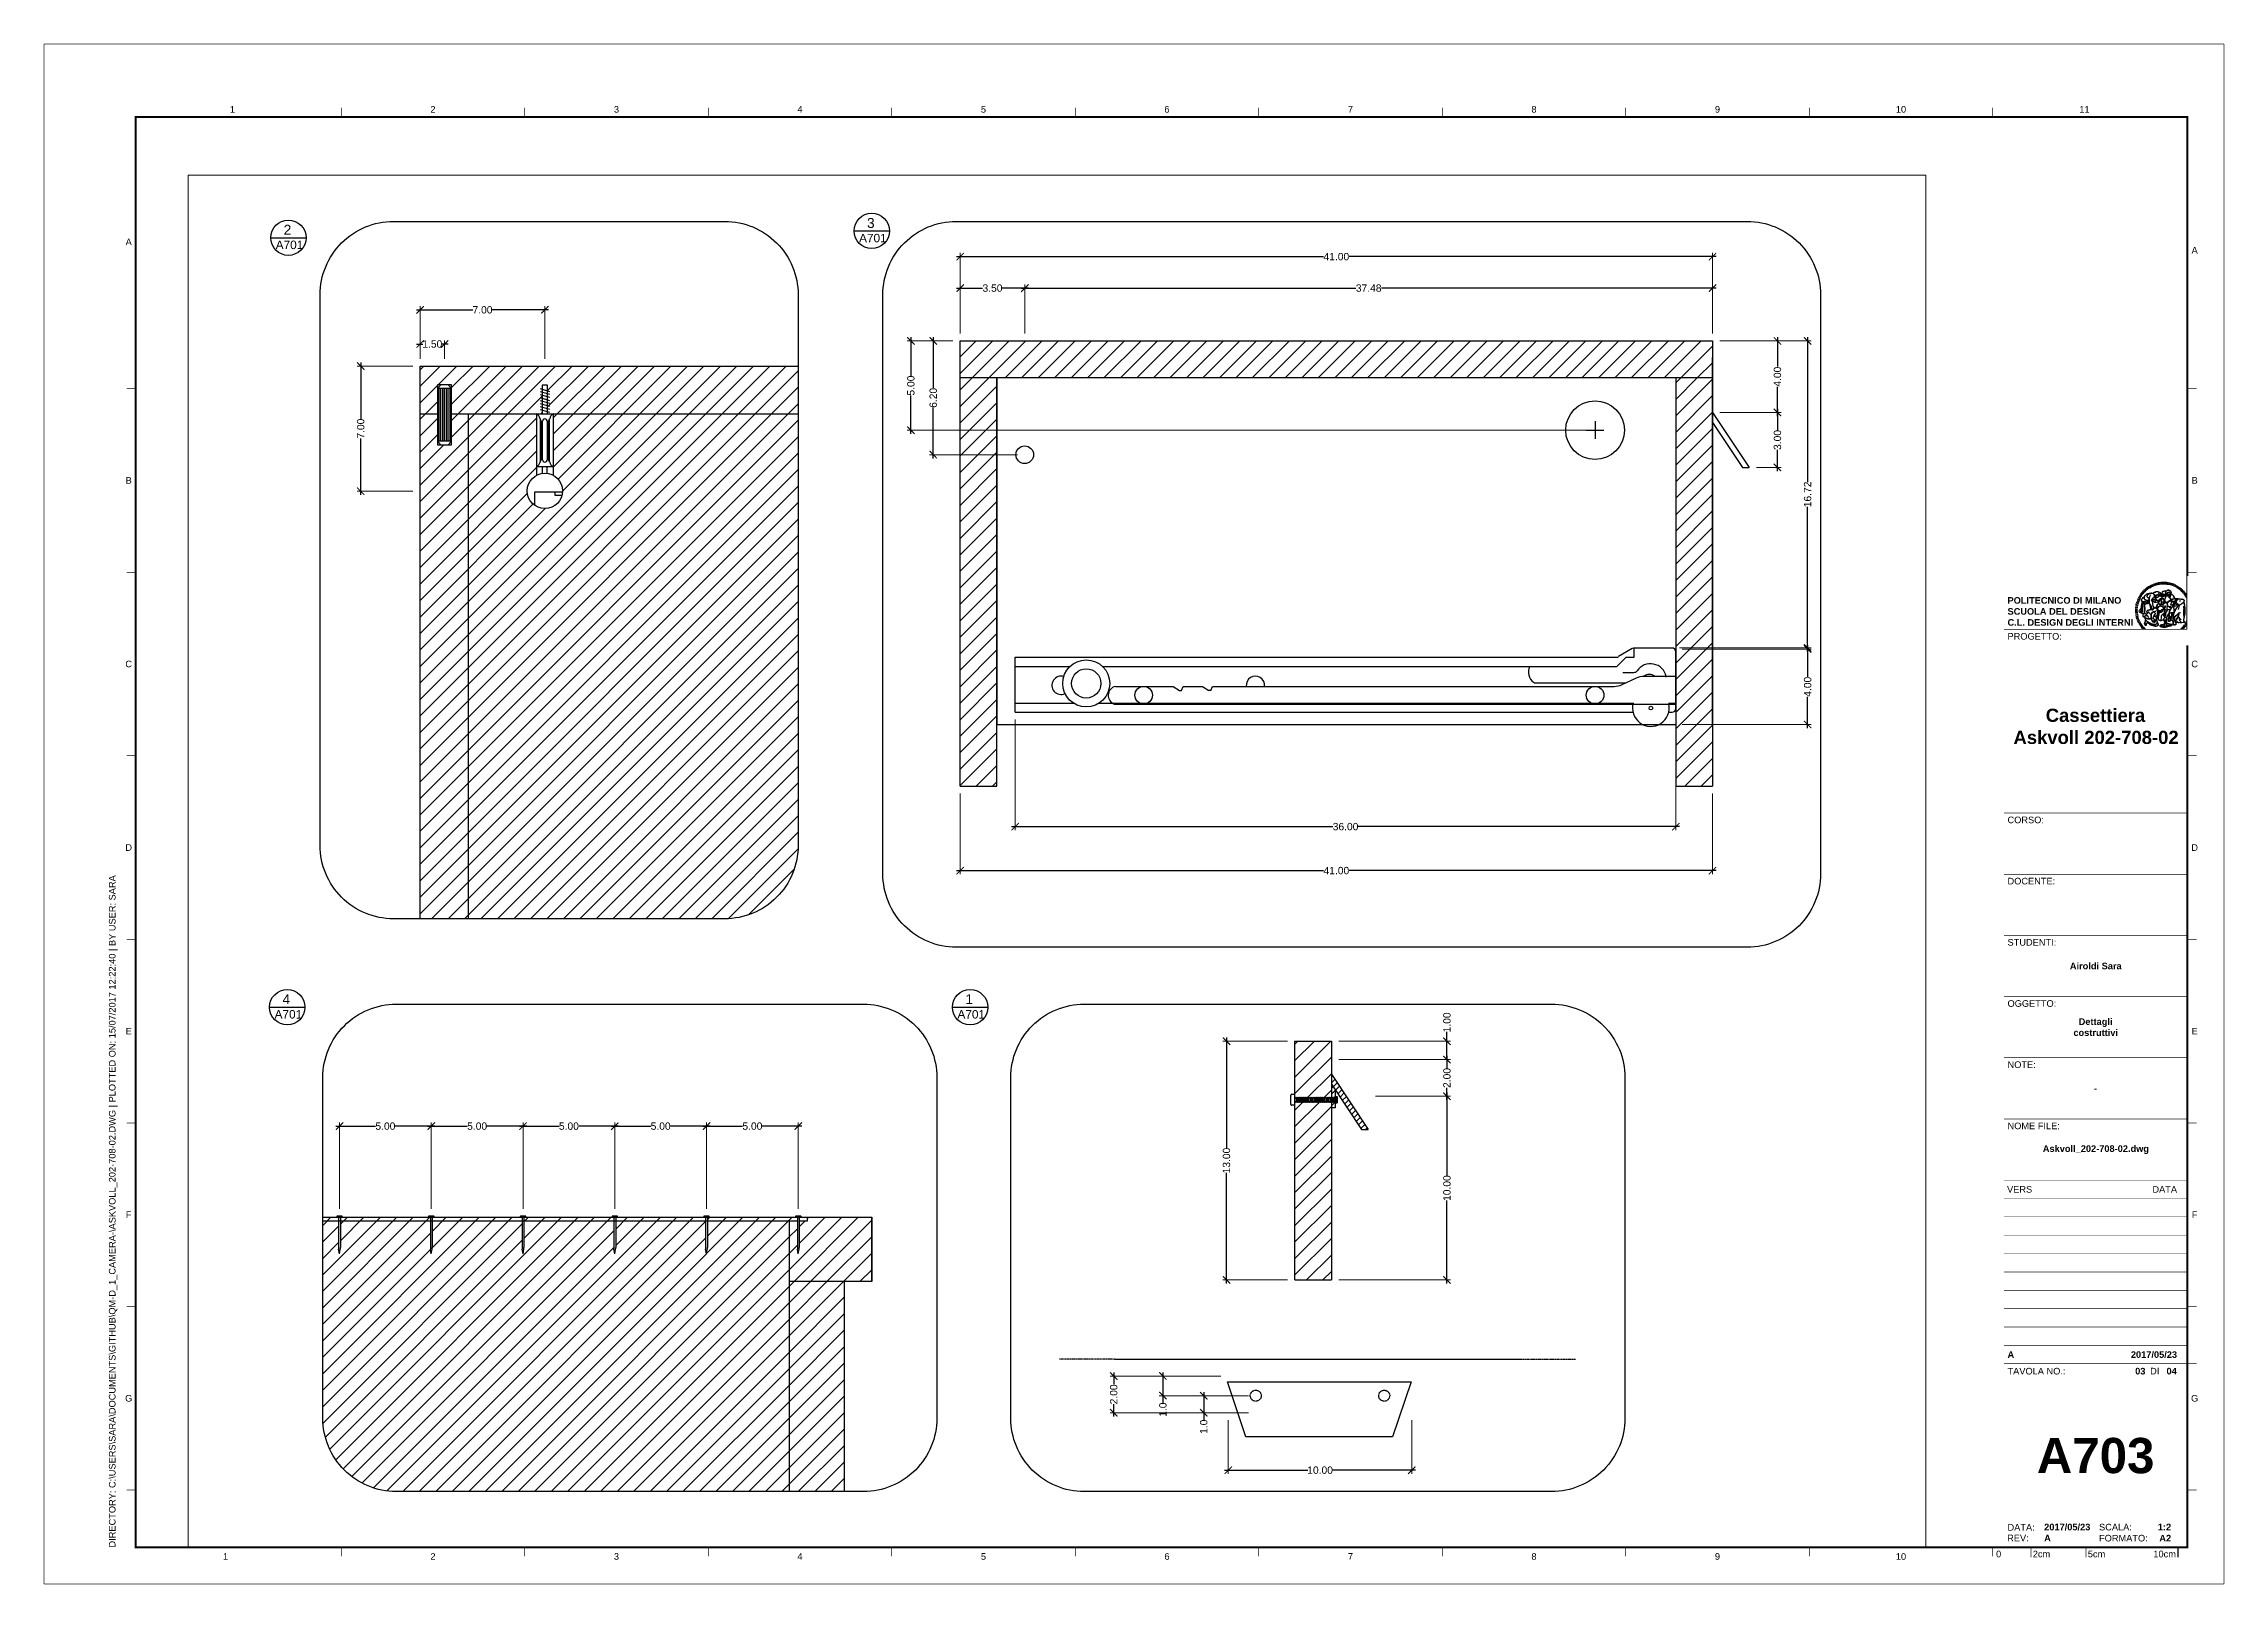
# Paper-space layout 'A703' of a CAD drawing. Header units: millimetres. Extents: x 0 to 594, y 0 to 420.
# The model-space entities are those that its viewports show. They can reach past a viewport. Long polylines and large blocks are cut down to what shows.
import ezdxf
from ezdxf.enums import TextEntityAlignment as Align

# ---------------------------------------------------------------- set-up
doc = ezdxf.new("R2010")
doc.units = ezdxf.units.MM
doc.set_wipeout_variables(frame=1)
doc.linetypes.add('HIDDEN', pattern=[0.375, 0.25, -0.125])
for name, color, linetype in [('G-ANNO-LOGO', 3, 'Continuous'), ('G-ANNO-TEXT', 71, 'Continuous'), ('G-ANNO-TTLB', 3, 'Continuous'), ('IN-ANNO-NPLT', 6, 'Continuous'), ('IN-FURN', 3, 'Continuous'), ('IN-FURN-DETAILS', 2, 'Continuous'), ('IN-FURN-STOR', 104, 'Continuous'), ('IN-FURN-WKSF', 4, 'Continuous')]:
    doc.layers.add(name, color=color, linetype=linetype)
doc.layers.add('G-ANNO-NPLT', color=6, linetype='Continuous', plot=False)
doc.styles.add('Annotativa', font='arial.ttf')
doc.styles.add('ARIAL', font='arial.ttf')
doc.styles.add('ARIAL-BOLD', font='')
doc.styles.add('E-ARIAL', font='arial.ttf')
doc.styles.get("Standard").update_dxf_attribs({"font": 'arial.ttf', "height": 4})
doc.styles.get('ARIAL-BOLD').set_extended_font_data('Arial', bold=True)
doc.dimstyles.new('QM-D_1', dxfattribs={"dimtxt": 2, "dimasz": 2, "dimexe": 1, "dimexo": 2, "dimgap": 0.09, "dimtad": 0, "dimzin": 0, "dimdsep": 46, "dimtxsty": 'Annotativa', "dimblk": 'ARCHTICK', "dimcen": 0, "dimdle": 1, "dimclrd": 256, "dimclre": 256, "dimadec": 0, "dimazin": 0, "dimtfac": 1, "dimtofl": 0, "dimtmove": 0, "dimatfit": 3, "dimldrblk": 'ARCHTICK', "dimfxl": 1, "dimtolj": 1, "dimtzin": 0, "dimlwe": 5, "dimarcsym": 2})

psp = doc.layouts.new('A703')

# ---------------------------------------------------------------- texts
at = {"layer": 'IN-ANNO-NPLT', "attachment_point": 1}
for s, width, heights, insert, char_height in [('2', 58.09241, [0], (65.316, 370.205), 2.688), ('3', 58.09241, [0], (224.269, 372.05), 2.688), ('A701', 41.49786, [14.306], (63.155, 365.903), 2.304), ('A701', 41.49786, [14.306], (222.108, 367.748), 2.304), ('4', 58.09241, [0], (65.008, 160.63), 2.688), ('1', 58.09241, [0], (251.075, 160.63), 2.688), ('A701', 41.49786, [14.306], (62.847, 156.328), 2.304), ('A701', 41.49786, [14.306], (248.914, 156.328), 2.304)]:
    psp.add_mtext_dynamic_manual_height_columns(s, width=width, gutter_width=1, heights=heights, dxfattribs=dict(at, insert=insert, char_height=char_height))

msp = doc.modelspace()

# ---------------------------------------------------------------- blocks, each defined once
blk = doc.blocks.new('A1_GRID_LAYOUT')
at = {"layer": 'G-ANNO-NPLT', "const_width": 0.18}
for points in [[(594.03, 419.46), (0, 419.46)], [(0, 0), (0, 419.46)], [(594.03, 0), (594.03, 419.46)], [(594.03, 0), (0, 0)]]:
    blk.add_lwpolyline(points, dxfattribs=at)
at = {"layer": 'G-ANNO-TTLB', "const_width": 0.5, "flags": 128}
blk.add_lwpolyline([(25, 399.59), (25, 10), (584.03, 10), (584.03, 399.59)], close=True, dxfattribs=at)
at = {"layer": 'G-ANNO-TTLB', "const_width": 0.18, "flags": 128}
for points in [[(81, 402.09), (81, 399.59)], [(131, 402.09), (131, 399.59)], [(181, 402.09), (181, 399.59)], [(231, 402.09), (231, 399.59)], [(281, 402.09), (281, 399.59)], [(331, 402.09), (331, 399.59)], [(381, 402.09), (381, 399.59)], [(431, 402.09), (431, 399.59)], [(481, 402.09), (481, 399.59)], [(531, 402.09), (531, 399.59)], [(25, 325.59), (22.5, 325.59)], [(586.53, 325.59), (584.03, 325.59)], [(25, 275.59), (22.5, 275.59)], [(586.53, 275.59), (584.03, 275.59)], [(25, 225.59), (22.5, 225.59)], [(586.53, 225.59), (584.03, 225.59)], [(25, 175.59), (22.5, 175.59)], [(586.53, 175.59), (584.03, 175.59)], [(25, 125.59), (22.5, 125.59)], [(586.53, 125.59), (584.03, 125.59)], [(25, 75.59), (22.5, 75.59)], [(586.53, 75.59), (584.03, 75.59)], [(25, 25.59), (22.5, 25.59)], [(586.53, 25.59), (584.03, 25.59)], [(81, 10), (81, 7.5)], [(131, 10), (131, 7.5)], [(181, 10), (181, 7.5)], [(231, 10), (231, 7.5)], [(281, 10), (281, 7.5)], [(331, 10), (331, 7.5)], [(381, 10), (381, 7.5)], [(431, 10), (431, 7.5)], [(481, 10), (481, 7.5)], [(531, 10), (531, 7.5)]]:
    blk.add_lwpolyline(points, dxfattribs=at)
at = {"layer": 'G-ANNO-TEXT', "style": 'ARIAL'}
for s, p in [('1', (51.35, 401.66)), ('2', (106, 401.66)), ('3', (156, 401.66)), ('4', (206, 401.66)), ('5', (256, 401.66)), ('6', (306, 401.66)), ('7', (356, 401.66)), ('8', (406, 401.66)), ('9', (456, 401.66)), ('10', (506, 401.66)), ('11', (556, 401.66)), ('A', (23.09, 365.57)), ('A', (586.02, 363.29)), ('B', (23.09, 300.59)), ('B', (586.02, 300.59)), ('C', (23.09, 250.59)), ('C', (586.02, 250.59)), ('D', (23.09, 200.59)), ('D', (586.02, 200.59)), ('E', (23.09, 150.59)), ('E', (586.02, 150.59)), ('F', (23.09, 100.59)), ('F', (586.02, 100.59)), ('G', (23.09, 50.59)), ('G', (586.02, 50.59)), ('1', (49.49, 7.51)), ('2', (106, 7.51)), ('3', (156, 7.51)), ('4', (206, 7.51)), ('5', (256, 7.51)), ('6', (306, 7.51)), ('7', (356, 7.51)), ('8', (406, 7.51)), ('9', (456, 7.51)), ('10', (506, 7.51))]:
    blk.add_text(s, height=1.8, dxfattribs=at).set_placement(p, align=Align.MIDDLE_CENTER)
at = {"layer": 'G-ANNO-TEXT', "insert": (17.7, 9.95), "char_height": 1.8, "attachment_point": 1, "rotation": 90, "style": 'ARIAL'}
blk.add_mtext_dynamic_manual_height_columns('DIRECTORY: C:\\\\USERS\\\\SARA\\\\DOCUMENTS\\\\GITHUB\\\\QM-D_1_CAMERA-\\\\ASKVOLL_202-708-02.DWG | PLOTTED ON: 15/07/2017 12:22:40 | BY USER: SARA', width=412.209, gutter_width=9, heights=[0], dxfattribs=at)
blk = doc.blocks.new('logoPolimi')
for p, q in [((-1.49, 1.84), (-1.36, 1.68)), ((-1.41, 1.91), (-1.28, 1.74)), ((-1.32, 1.97), (-1.2, 1.8)), ((-1.22, 2.03), (-1.11, 1.85)), ((-1.13, 2.09), (-1.03, 1.9)), ((-1.03, 2.14), (-0.94, 1.95)), ((-0.93, 2.18), (-0.84, 1.99)), ((-0.83, 2.22), (-0.75, 2.03)), ((-0.72, 2.26), (-0.66, 2.06)), ((-0.61, 2.29), (-0.56, 2.09)), ((-0.51, 2.32), (-0.46, 2.11)), ((-0.4, 2.34), (-0.36, 2.13)), ((-0.29, 2.35), (-0.26, 2.14)), ((-0.18, 2.36), (-0.16, 2.15)), ((-0.07, 2.37), (-0.06, 2.16)), ((0.04, 2.37), (0.04, 2.16)), ((0.15, 2.36), (0.14, 2.16)), ((0.26, 2.36), (0.24, 2.15)), ((0.37, 2.34), (0.34, 2.13)), ((0.48, 2.32), (0.44, 2.12)), ((0.59, 2.3), (0.54, 2.09)), ((0.69, 2.27), (0.63, 2.07)), ((0.8, 2.23), (0.73, 2.03)), ((0.9, 2.19), (0.82, 2)), ((1, 2.15), (0.91, 1.96)), ((1.1, 2.1), (1, 1.91)), ((1.2, 2.04), (1.09, 1.86)), ((1.29, 1.99), (1.18, 1.81)), ((1.38, 1.92), (1.26, 1.75)), ((1.47, 1.86), (1.34, 1.69)), ((-2.37, 0.12), (-2.16, 0.11)), ((-2.37, 0.01), (-2.16, 0.01)), ((-2.36, 0.23), (-2.15, 0.21)), ((-2.35, 0.34), (-2.14, 0.31)), ((-2.33, 0.45), (-2.12, 0.41)), ((-2.3, 0.55), (-2.1, 0.51)), ((-2.28, 0.66), (-2.07, 0.6)), ((-2.24, 0.77), (-2.04, 0.7)), ((-2.2, 0.87), (-2.01, 0.79)), ((-2.16, 0.97), (-1.97, 0.89)), ((-2.11, 1.07), (-1.93, 0.98)), ((-2.06, 1.17), (-1.88, 1.07)), ((-2.01, 1.26), (-1.83, 1.15)), ((-1.94, 1.36), (-1.77, 1.24)), ((-1.88, 1.45), (-1.71, 1.32)), ((-1.84, 0.03), (-1.82, 0.35)), ((-1.81, 1.53), (-1.65, 1.4)), ((-1.74, 1.61), (-1.58, 1.47)), ((-1.73, 0.59), (-1.73, 0.59)), ((-1.73, 0.59), (-1.73, 0.59)), ((-1.66, 1.69), (-1.51, 1.54)), ((-1.65, 0.57), (-1.65, 0.57)), ((-1.59, 1.12), (-1.59, 1.12)), ((-1.58, 1.77), (-1.44, 1.61)), ((-1.51, 0.55), (-1.51, 0.55)), ((-1.51, 0.55), (-1.51, 0.55)), ((-1.31, 0.79), (-1.21, 0.75)), ((-1.21, 0.75), (-1.31, 0.79)), ((-1.21, 0.75), (-1.31, 0.79)), ((-1.21, 0.75), (-1.21, 0.75)), ((-1.21, 0.75), (-1.21, 0.75)), ((-1.19, 0.76), (-1.19, 0.76)), ((-1.19, 0.76), (-1.19, 0.76)), ((-1.17, 0.99), (-1.18, 0.99)), ((-1.18, 0.99), (-1.17, 0.99)), ((-1.16, 0.57), (-1.16, 0.57)), ((-1.16, 0.57), (-1.16, 0.57)), ((-1.1, 0.01), (-0.99, 0.06)), ((-0.99, 0.06), (-1.1, 0.01)), ((-0.99, 0.06), (-1.1, 0.01)), ((-0.99, 0.06), (-0.99, 0.06)), ((-0.99, 0.06), (-0.99, 0.06)), ((-0.97, 0.79), (-0.98, 0.79)), ((-0.89, 0.84), (-0.97, 0.79)), ((-0.97, 0.79), (-0.89, 0.84)), ((-0.96, 1.41), (-0.96, 1.41)), ((-0.96, 1.41), (-0.96, 1.41)), ((-0.89, 0.84), (-0.82, 0.87)), ((-0.82, 0.87), (-0.89, 0.84)), ((-0.89, 0.84), (-0.82, 0.87)), ((-0.88, 0.83), (-0.89, 0.84)), ((-0.85, 1.39), (-0.85, 1.39)), ((-0.85, 1.39), (-0.85, 1.39)), ((-0.84, 0.14), (-0.84, 0.14)), ((-0.77, 1.08), (-0.78, 1.08)), ((-0.78, 1.08), (-0.77, 1.08)), ((-0.61, 1.12), (-0.77, 1.08)), ((-0.77, 1.08), (-0.61, 1.12)), ((-0.77, 1.08), (-0.61, 1.12)), ((-0.75, 1.3), (-0.76, 1.29)), ((-0.76, 1.29), (-0.75, 1.3)), ((-0.65, 0.99), (-0.7, 0.96)), ((-0.69, 0.18), (-0.68, 0.18)), ((-0.66, 0.93), (-0.66, 0.93)), ((-0.66, 0.93), (-0.64, 0.93)), ((-0.66, 0.93), (-0.66, 0.93)), ((-0.66, 0.93), (-0.66, 0.93)), ((-0.63, 1.01), (-0.63, 1.01)), ((-0.63, 1.01), (-0.62, 1.01)), ((-0.63, 0.66), (-0.63, 0.66)), ((-0.6, 1.12), (-0.61, 1.12)), ((-0.61, 1.12), (-0.6, 1.12)), ((-0.61, 1.12), (-0.6, 1.12)), ((-0.61, 0.86), (-0.57, 0.85)), ((-0.57, 0.85), (-0.61, 0.86)), ((-0.61, 0.86), (-0.57, 0.85)), ((-0.53, 1.08), (-0.6, 1.12)), ((-0.6, 1.12), (-0.6, 1.11)), ((-0.6, 1.12), (-0.53, 1.08)), ((-0.57, 0.8), (-0.59, 0.8)), ((-0.57, 0.85), (-0.53, 0.84)), ((-0.57, 0.85), (-0.57, 0.85)), ((-0.57, 0.85), (-0.57, 0.85)), ((-0.57, 0.85), (-0.53, 0.84)), ((-0.56, 0.29), (-0.49, 0.48)), ((-0.56, 0.14), (-0.56, 0.29)), ((-0.5, 0.11), (-0.56, 0.14)), ((-0.53, 0.84), (-0.51, 0.84)), ((-0.53, 0.84), (-0.51, 0.84)), ((-0.53, 0.84), (-0.53, 0.84)), ((-0.51, 0.11), (-0.51, 0.11)), ((-0.51, 0.11), (-0.51, 0.11)), ((-0.34, 0.33), (-0.5, 0.11)), ((-0.49, 0.48), (-0.41, 0.55)), ((-0.42, 0.8), (-0.47, 0.79)), ((-0.42, 0.8), (-0.47, 0.79)), ((-0.47, 0.79), (-0.45, 0.76)), ((-0.47, 0.79), (-0.45, 0.76)), ((-0.45, 1.14), (-0.42, 1.11)), ((-0.42, 1.26), (-0.36, 1.22)), ((-0.41, 0.55), (-0.34, 0.49)), ((-0.4, 1.37), (-0.38, 1.38)), ((-0.39, 1.37), (-0.4, 1.37)), ((-0.35, 1.33), (-0.4, 1.37)), ((-0.39, 1.24), (-0.4, 1.23)), ((-0.38, 1.14), (-0.38, 1.14)), ((-0.34, 0.49), (-0.09, 0.48)), ((-0.16, 0.32), (-0.34, 0.33)), ((-0.14, 0.32), (-0.31, 0.34)), ((-0.28, 1.3), (-0.29, 1.3)), ((-0.28, 1.3), (-0.28, 1.3)), ((-0.16, 1.24), (-0.16, 1.25)), ((-0.16, 1.25), (-0.16, 1.25)), ((-0.16, 0.49), (-0.14, 0.64)), ((-0.06, 0.27), (-0.16, 0.32)), ((-0.1, 0.88), (-0.09, 0.87)), ((-0.08, 1.37), (-0.08, 1.38)), ((-0.08, 1.23), (-0.05, 1.21)), ((-0.05, 1.21), (-0.08, 1.23)), ((-0.08, 1.23), (-0.05, 1.21)), ((-0.03, 0.26), (-0.06, 0.27)), ((-0.05, 1.21), (-0.04, 1.21)), ((-0.04, 1.21), (-0.05, 1.21)), ((-0.04, 1.21), (-0.04, 1.21)), ((-0.04, 1.21), (-0.04, 1.21)), ((-0.04, 0.48), (-0.03, 0.26)), ((0.03, 1.15), (0.03, 1.15)), ((0.03, 0.66), (0.03, 0.67)), ((0.07, 0.58), (0.07, 0.57)), ((0.1, 1.18), (0.1, 1.18)), ((0.1, 0.84), (0.1, 0.84)), ((0.13, 1.32), (0.17, 1.19)), ((0.14, 0.71), (0.34, 0.65)), ((0.31, 0.56), (0.17, 0.63)), ((0.27, 1.61), (0.27, 1.61)), ((0.27, 1.61), (0.27, 1.61)), ((0.27, 1.61), (0.27, 1.61)), ((0.29, 1.29), (0.29, 1.29)), ((0.29, 1.29), (0.29, 1.29)), ((0.29, 1.29), (0.29, 1.29)), ((0.29, 1.29), (0.29, 1.29)), ((0.33, 0.49), (0.34, 0.49)), ((0.33, 0.03), (0.35, 0.03)), ((0.33, 0.03), (0.35, 0.03)), ((0.34, 0.65), (0.34, 0.64)), ((0.35, 0.03), (0.57, 0.06)), ((0.35, 0.03), (0.57, 0.06)), ((0.35, 0.03), (0.35, 0.03)), ((0.35, 0.03), (0.35, 0.03)), ((0.38, 1.36), (0.37, 1.35)), ((0.38, 0.34), (0.37, 0.34)), ((0.38, 0.34), (0.38, 0.34)), ((0.43, 0.67), (0.39, 0.64)), ((0.49, 1.05), (0.51, 1.13)), ((0.51, 1.13), (0.49, 1.05)), ((0.49, 1.05), (0.51, 1.13)), ((0.51, 1.31), (0.5, 1.29)), ((0.51, 1.13), (0.52, 1.23)), ((0.52, 1.23), (0.51, 1.23)), ((0.51, 1.23), (0.52, 1.23)), ((0.52, 1.23), (0.51, 1.13)), ((0.51, 1.13), (0.52, 1.23)), ((0.52, 1.24), (0.6, 1.37)), ((0.52, 1.23), (0.6, 1.36)), ((0.6, 1.36), (0.52, 1.23)), ((0.52, 1.23), (0.52, 1.23)), ((0.52, 1.23), (0.52, 1.24)), ((0.52, 1.23), (0.52, 1.23)), ((0.55, 1.07), (0.53, 1.06)), ((0.53, 1.04), (0.53, 1.06)), ((0.53, 1.05), (0.53, 1.04)), ((0.54, 0.3), (0.63, 0.32)), ((0.54, -0.08), (0.61, 0.06)), ((0.61, 0.06), (0.54, -0.08)), ((0.54, -0.08), (0.61, 0.06)), ((0.56, 0.19), (0.59, 0.21)), ((0.57, 1.07), (0.57, 1.07)), ((0.57, 1.07), (0.57, 1.07)), ((0.57, 1.07), (0.57, 1.07)), ((0.57, 1.07), (0.57, 1.07)), ((0.57, 1.07), (0.57, 1.07)), ((0.57, 1.07), (0.57, 1.07)), ((0.57, 1.07), (0.57, 1.07)), ((0.58, 0.3), (0.59, 0.29)), ((0.59, 0.78), (0.59, 0.79)), ((0.59, 0.79), (0.59, 0.79)), ((0.59, 0.79), (0.59, 0.79)), ((0.59, 0.79), (0.59, 0.78)), ((0.61, 0.06), (0.6, 0.07)), ((0.6, 0.07), (0.61, 0.06)), ((0.61, 0.06), (0.61, 0.07)), ((0.62, 0.21), (0.65, 0.22)), ((0.64, 1.37), (0.65, 1.37)), ((0.69, 0.86), (0.68, 0.86)), ((0.68, 0.86), (0.69, 0.86)), ((0.68, 0.76), (0.68, 0.76)), ((0.76, 0.26), (0.76, 0.26)), ((0.82, 0.35), (0.84, 0.36)), ((0.82, 0.35), (0.82, 0.35)), ((0.84, 0.36), (0.84, 0.37)), ((0.85, 0.34), (1.05, 0.35)), ((0.93, 1.05), (0.93, 1.05)), ((0.93, 1.05), (0.93, 1.05)), ((0.93, 1.05), (0.93, 1.04)), ((0.93, 1.05), (0.93, 1.05)), ((0.97, 0.66), (0.96, 0.66)), ((1.01, 0.97), (0.98, 0.96)), ((1.17, 0.96), (1.17, 0.95)), ((1.17, 0.95), (1.17, 0.95)), ((1.34, 0.37), (1.26, 0.04)), ((1.27, 0.37), (1.27, 0.38)), ((1.28, 0.95), (1.28, 0.95)), ((1.37, 0.73), (1.46, 0.81)), ((1.41, 0.4), (1.41, 0.41)), ((1.56, 1.79), (1.42, 1.63)), ((1.64, 1.71), (1.49, 1.56)), ((1.49, 0.9), (1.57, 0.92)), ((1.72, 1.63), (1.56, 1.49)), ((1.67, 0.6), (1.57, 0.53)), ((1.79, 1.55), (1.63, 1.41)), ((1.86, 1.47), (1.7, 1.34)), ((1.93, 1.38), (1.76, 1.26)), ((1.99, 1.29), (1.81, 1.17)), ((2.05, 1.19), (1.87, 1.09)), ((2.1, 1.1), (1.92, 1)), ((2.15, 1), (1.96, 0.91)), ((2.19, 0.9), (2, 0.82)), ((2.23, 0.79), (2.04, 0.72)), ((2.27, 0.69), (2.07, 0.63)), ((2.3, 0.58), (2.09, 0.53)), ((2.32, 0.47), (2.12, 0.43)), ((2.34, 0.37), (2.13, 0.33)), ((2.36, 0.26), (2.15, 0.23)), ((2.37, 0.15), (2.16, 0.13)), ((2.37, 0.04), (2.16, 0.03)), ((-2.37, -0.1), (-2.16, -0.09)), ((-2.36, -0.21), (-2.15, -0.19)), ((-2.35, -0.32), (-2.14, -0.29)), ((-2.33, -0.43), (-2.12, -0.39)), ((-2.31, -0.54), (-2.1, -0.49)), ((-2.28, -0.65), (-2.08, -0.59)), ((-2.25, -0.75), (-2.05, -0.69)), ((-2.21, -0.86), (-2.02, -0.78)), ((-2.17, -0.96), (-1.98, -0.87)), ((-2.12, -1.06), (-1.93, -0.96)), ((-2.07, -1.16), (-1.89, -1.05)), ((-2.04, -0.15), (-1.97, -0.2)), ((-2.01, -1.25), (-1.84, -1.14)), ((-1.95, -1.34), (-1.78, -1.22)), ((-1.89, -1.43), (-1.72, -1.31)), ((-1.82, -1.52), (-1.66, -1.38)), ((-1.75, -1.6), (-1.59, -1.46)), ((-1.67, -1.68), (-1.52, -1.53)), ((-1.58, -0.12), (-1.6, -0.18)), ((-1.6, -0.18), (-1.58, -0.28)), ((-1.57, -0.54), (-1.59, -0.54)), ((-1.59, -0.54), (-1.59, -0.54)), ((-1.59, -1.76), (-1.45, -1.6)), ((-1.56, -0.32), (-1.56, -0.31)), ((-1.56, -0.31), (-1.56, -0.31)), ((-1.53, -0.65), (-1.53, -0.65)), ((-1.53, -0.65), (-1.53, -0.65)), ((-1.51, -1.83), (-1.37, -1.67)), ((-1.48, -0.86), (-1.48, -0.85)), ((-1.42, -0.37), (-1.42, -0.37)), ((-1.42, -1.9), (-1.29, -1.73)), ((-1.38, -0.46), (-1.38, -0.46)), ((-1.33, -1.96), (-1.21, -1.79)), ((-1.31, -0.24), (-1.31, -0.23)), ((-1.31, -0.23), (-1.31, -0.24)), ((-1.23, -0.19), (-1.23, -0.19)), ((-1.23, -0.19), (-1.23, -0.19)), ((-1.23, -0.19), (-1.23, -0.19)), ((-1.23, -0.19), (-1.23, -0.19)), ((-1.01, -0.39), (-1.02, -0.39)), ((-1.02, -0.39), (-1.01, -0.39)), ((-1.02, -0.7), (-1.02, -0.7)), ((-1.02, -0.7), (-1.02, -0.7)), ((-1.02, -0.7), (-1.02, -0.7)), ((-0.79, -0.51), (-0.83, -0.58)), ((-0.83, -0.58), (-0.79, -0.51)), ((-0.83, -0.58), (-0.79, -0.51)), ((-0.78, -1.05), (-0.83, -0.94)), ((-0.83, -0.94), (-0.78, -1.05)), ((-0.83, -0.94), (-0.83, -0.94)), ((-0.83, -0.94), (-0.78, -1.05)), ((-0.82, -1.23), (-0.82, -1.23)), ((-0.82, -1.23), (-0.77, -1.23)), ((-0.77, -1.23), (-0.82, -1.23)), ((-0.82, -1.23), (-0.82, -1.23)), ((-0.77, -1.23), (-0.82, -1.23)), ((-0.75, -0.96), (-0.8, -0.89)), ((-0.8, -0.89), (-0.79, -0.92)), ((-0.79, -0.92), (-0.8, -0.89)), ((-0.8, -0.89), (-0.75, -0.96)), ((-0.79, -0.92), (-0.8, -0.89)), ((-0.8, -0.89), (-0.8, -0.89)), ((-0.8, -0.89), (-0.75, -0.96)), ((-0.79, -0.92), (-0.78, -0.95)), ((-0.78, -0.95), (-0.79, -0.92)), ((-0.78, -0.95), (-0.79, -0.92)), ((-0.77, -0.49), (-0.78, -0.48)), ((-0.78, -0.48), (-0.77, -0.49)), ((-0.78, -0.95), (-0.76, -1)), ((-0.76, -1), (-0.78, -0.95)), ((-0.76, -1), (-0.78, -0.95)), ((-0.71, -0.89), (-0.75, -0.87)), ((-0.75, -0.87), (-0.71, -0.89)), ((-0.75, -0.87), (-0.71, -0.89)), ((-0.72, -1.01), (-0.75, -0.96)), ((-0.75, -0.96), (-0.72, -1.01)), ((-0.75, -0.96), (-0.72, -1.01)), ((-0.64, -0.93), (-0.71, -0.89)), ((-0.71, -0.89), (-0.64, -0.93)), ((-0.71, -0.89), (-0.64, -0.93)), ((-0.66, -0.53), (-0.66, -0.53)), ((-0.66, -0.53), (-0.66, -0.53)), ((-0.66, -0.53), (-0.66, -0.53)), ((-0.39, -0.81), (-0.51, -0.69)), ((-0.51, -1.04), (-0.5, -1.04)), ((-0.48, -0.42), (-0.48, -0.42)), ((-0.48, -0.42), (-0.48, -0.42)), ((-0.48, -0.42), (-0.48, -0.42)), ((-0.41, -0.51), (-0.41, -0.51)), ((-0.38, -0.05), (-0.39, -0.12)), ((-0.39, -0.12), (-0.37, -0.1)), ((-0.35, -0.14), (-0.37, -0.08)), ((-0.37, -0.09), (-0.37, -0.09)), ((-0.33, -0.12), (-0.35, -0.14)), ((-0.32, -0.14), (-0.35, -0.14)), ((-0.35, -0.18), (-0.34, -0.22)), ((-0.34, -0.08), (-0.29, -0.16)), ((-0.34, -0.22), (-0.34, -0.22)), ((-0.27, -0.17), (-0.32, -0.14)), ((-0.25, -0.91), (-0.26, -0.9)), ((-0.26, -1.29), (0.1, -1.2)), ((0.1, -1.2), (-0.26, -1.29)), ((0.08, -1.4), (-0.26, -1.29)), ((-0.26, -1.29), (0.08, -1.4)), ((-0.26, -1.38), (-0.26, -1.29)), ((-0.26, -1.29), (-0.26, -1.29)), ((-0.26, -1.29), (-0.26, -1.38)), ((-0.26, -1.29), (0.08, -1.4)), ((-0.26, -1.29), (-0.26, -1.29)), ((0.08, -1.49), (-0.26, -1.38)), ((-0.26, -1.38), (0.09, -1.49)), ((-0.14, -0.15), (-0.16, -0.13)), ((-0.11, -0.04), (-0.12, -0.05)), ((-0.04, -0.41), (-0.01, -0.44)), ((-0.01, -0.44), (-0.04, -0.41)), ((-0.04, -0.41), (-0.01, -0.44)), ((0.07, -0.84), (0.07, -0.84)), ((0.07, -0.84), (0.07, -0.84)), ((0.1, -1.2), (0.08, -1.32)), ((0.08, -1.32), (0.13, -1.2)), ((0.08, -1.4), (0.72, -1.22)), ((0.72, -1.22), (0.08, -1.4)), ((0.08, -1.4), (0.72, -1.22)), ((0.72, -1.31), (0.08, -1.49)), ((0.08, -1.44), (0.08, -1.4)), ((0.08, -1.4), (0.08, -1.44)), ((0.08, -1.4), (0.08, -1.49)), ((0.08, -1.49), (0.08, -1.44)), ((0.08, -1.44), (0.08, -1.44)), ((0.08, -1.44), (0.08, -1.45)), ((0.08, -1.45), (0.08, -1.46)), ((0.08, -1.46), (0.08, -1.49)), ((0.1, -1.01), (0.09, -0.86)), ((0.1, -1.01), (0.09, -0.86)), ((0.09, -1.49), (0.72, -1.31)), ((0.1, -1.2), (0.12, -1.04)), ((0.12, -1.04), (0.1, -1.2)), ((0.13, -1.2), (0.1, -1.2)), ((0.1, -1.2), (0.13, -1.2)), ((0.13, -1.2), (0.1, -1.2)), ((0.1, -1.2), (0.1, -1.2)), ((0.11, -0.44), (0.11, -0.44)), ((0.11, -0.44), (0.11, -0.44)), ((0.12, -0.21), (0.12, -0.21)), ((0.12, -0.21), (0.12, -0.21)), ((0.12, -0.21), (0.12, -0.21)), ((0.12, -0.21), (0.12, -0.21)), ((0.12, -0.21), (0.12, -0.21)), ((0.12, -0.21), (0.12, -0.21)), ((0.12, -0.21), (0.12, -0.21)), ((0.12, -0.21), (0.12, -0.21)), ((0.12, -0.21), (0.12, -0.21)), ((0.12, -0.21), (0.12, -0.21)), ((0.12, -0.21), (0.12, -0.21)), ((0.12, -0.21), (0.12, -0.21)), ((0.12, -0.21), (0.12, -0.21)), ((0.12, -0.56), (0.14, -0.53)), ((0.14, -0.53), (0.12, -0.56)), ((0.12, -0.56), (0.14, -0.53)), ((0.12, -1.04), (0.12, -1.04)), ((0.12, -1.04), (0.12, -1.04)), ((0.12, -1.04), (0.12, -1.04)), ((0.21, -0.99), (0.13, -1.2)), ((0.13, -1.2), (0.21, -0.99)), ((0.36, -1.14), (0.13, -1.2)), ((0.13, -1.2), (0.26, -1.17)), ((0.14, -0.53), (0.16, -0.49)), ((0.16, -0.49), (0.14, -0.53)), ((0.14, -0.53), (0.16, -0.49)), ((0.16, -0.49), (0.16, -0.49)), ((0.16, -0.49), (0.16, -0.49)), ((0.28, -1.19), (0.21, -0.99)), ((0.21, -0.99), (0.31, -1.27)), ((0.24, -0.17), (0.24, -0.16)), ((0.24, -0.16), (0.24, -0.17)), ((0.25, -0.84), (0.25, -0.88)), ((0.25, -0.88), (0.25, -0.84)), ((0.25, -0.88), (0.25, -0.84)), ((0.25, -0.88), (0.29, -1.17)), ((0.26, -0.88), (0.25, -0.88)), ((0.31, -1.27), (0.25, -0.88)), ((0.26, -1.17), (0.28, -1.16)), ((0.28, -1.16), (0.36, -1.14)), ((0.29, -1.17), (0.28, -1.19)), ((0.36, -1.14), (0.72, -1.22)), ((0.72, -1.22), (0.36, -1.14)), ((0.49, -0.31), (0.49, -0.31)), ((0.49, -0.31), (0.49, -0.31)), ((0.5, -0.27), (0.5, -0.27)), ((0.51, -0.27), (0.51, -0.27)), ((0.72, -0.81), (0.75, -0.89)), ((0.72, -1.22), (0.72, -1.31)), ((0.72, -1.31), (0.72, -1.22)), ((0.74, -0.23), (0.74, -0.23)), ((0.74, -0.23), (0.75, -0.24)), ((0.75, -0.23), (0.75, -0.23)), ((0.86, -0.25), (0.82, -0.34)), ((0.87, -0.22), (0.86, -0.23)), ((0.87, -0.22), (0.86, -0.25)), ((0.96, -0.58), (0.96, -0.57)), ((1.05, -1.05), (1.04, -1.05)), ((1.28, -2), (1.17, -1.82)), ((1.37, -1.93), (1.25, -1.76)), ((1.31, -0.27), (1.3, -0.26)), ((1.3, -0.26), (1.3, -0.26)), ((1.3, -0.26), (1.3, -0.26)), ((1.3, -0.26), (1.31, -0.27)), ((1.3, -0.26), (1.3, -0.26)), ((1.46, -1.87), (1.33, -1.7)), ((1.54, -1.8), (1.41, -1.64)), ((1.63, -1.72), (1.48, -1.57)), ((1.71, -1.65), (1.55, -1.5)), ((1.78, -1.57), (1.62, -1.43)), ((1.85, -1.48), (1.69, -1.35)), ((1.92, -1.39), (1.75, -1.27)), ((1.98, -1.3), (1.81, -1.19)), ((2.04, -1.21), (1.86, -1.1)), ((2.09, -1.11), (1.91, -1.01)), ((2.14, -1.01), (1.95, -0.92)), ((2.19, -0.91), (1.99, -0.83)), ((2.23, -0.81), (2.03, -0.74)), ((2.26, -0.7), (2.06, -0.64)), ((2.29, -0.6), (2.09, -0.55)), ((2.32, -0.49), (2.11, -0.45)), ((2.34, -0.38), (2.13, -0.35)), ((2.35, -0.27), (2.15, -0.25)), ((2.37, -0.08), (2.16, -0.07)), ((2.36, -0.16), (2.16, -0.15)), ((-1.24, -2.02), (-1.13, -1.84)), ((-1.14, -2.08), (-1.04, -1.89)), ((-1.04, -2.13), (-0.95, -1.94)), ((-0.94, -2.18), (-0.86, -1.98)), ((-0.84, -2.22), (-0.77, -2.02)), ((-0.74, -2.25), (-0.67, -2.05)), ((-0.63, -2.29), (-0.57, -2.08)), ((-0.52, -2.31), (-0.48, -2.11)), ((-0.42, -2.33), (-0.38, -2.13)), ((-0.31, -2.35), (-0.28, -2.14)), ((-0.2, -2.36), (-0.18, -2.15)), ((-0.09, -2.37), (-0.08, -2.16)), ((0.03, -2.37), (0.02, -2.16)), ((0.14, -2.37), (0.12, -2.16)), ((0.25, -2.36), (0.22, -2.15)), ((0.35, -2.34), (0.32, -2.14)), ((0.46, -2.32), (0.42, -2.12)), ((0.57, -2.3), (0.52, -2.1)), ((0.68, -2.27), (0.62, -2.07)), ((0.78, -2.24), (0.71, -2.04)), ((0.89, -2.2), (0.81, -2)), ((0.99, -2.15), (0.9, -1.96)), ((1.09, -2.11), (0.99, -1.92)), ((1.19, -2.05), (1.08, -1.87))]:
    blk.add_line(p, q)
for points in [[(-1.9, 0.12), (-1.94, 0.02), (-2.05, -0.09), (-2.05, -0.09)], [(-1.86, 0.38), (-1.86, 0.38), (-1.87, 0.19), (-1.9, 0.12)], [(-1.76, 0.6), (-1.76, 0.6), (-1.84, 0.57), (-1.86, 0.38)], [(-1.86, -0.04), (-1.84, 0.02), (-1.84, 0.03), (-1.84, 0.03)], [(-1.82, 0.78), (-1.83, 0.8), (-1.85, 0.86), (-1.83, 0.88)], [(-1.82, 0.78), (-1.83, 0.8), (-1.85, 0.86), (-1.83, 0.88)], [(-1.83, 0.88), (-1.81, 0.9), (-1.76, 0.96), (-1.76, 0.96)], [(-1.83, 0.88), (-1.81, 0.9), (-1.76, 0.96), (-1.76, 0.96)], [(-1.76, 0.6), (-1.83, 0.7), (-1.78, 0.74), (-1.78, 0.74)], [(-1.78, 0.74), (-1.79, 0.74), (-1.83, 0.7), (-1.76, 0.6)], [(-1.78, 0.74), (-1.8, 0.76), (-1.81, 0.78), (-1.82, 0.78)], [(-1.78, 0.74), (-1.8, 0.76), (-1.81, 0.78), (-1.82, 0.78)], [(-1.82, 0.35), (-1.81, 0.5), (-1.73, 0.59), (-1.73, 0.59)], [(-1.82, -0.19), (-1.73, -0.07), (-1.75, 0.14), (-1.75, 0.3)], [(-1.75, 0.33), (-1.75, 0.17), (-1.73, -0.05), (-1.8, -0.17)], [(-1.78, 0.74), (-1.75, 0.72), (-1.72, 0.69), (-1.68, 0.7)], [(-1.68, 0.7), (-1.72, 0.69), (-1.75, 0.72), (-1.78, 0.74)], [(-1.68, 0.7), (-1.72, 0.69), (-1.75, 0.72), (-1.78, 0.74)], [(-1.78, 0.74), (-1.78, 0.74), (-1.78, 0.74), (-1.78, 0.74)], [(-1.76, 0.96), (-1.68, 1.1), (-1.59, 1.12), (-1.59, 1.12)], [(-1.76, 0.96), (-1.68, 1.1), (-1.6, 1.12), (-1.6, 1.12)], [(-1.73, 0.59), (-1.74, 0.59), (-1.75, 0.6), (-1.76, 0.6)], [(-1.73, 0.59), (-1.74, 0.59), (-1.75, 0.6), (-1.76, 0.6)], [(-1.75, 0.3), (-1.76, 0.47), (-1.65, 0.57), (-1.65, 0.57)], [(-1.65, 0.57), (-1.65, 0.57), (-1.76, 0.5), (-1.75, 0.33)], [(-1.65, 0.57), (-1.68, 0.58), (-1.7, 0.58), (-1.73, 0.59)], [(-1.65, 0.57), (-1.68, 0.58), (-1.7, 0.58), (-1.73, 0.59)], [(-1.5, 0.71), (-1.53, 0.74), (-1.61, 0.71), (-1.68, 0.7)], [(-1.68, 0.7), (-1.61, 0.71), (-1.53, 0.73), (-1.5, 0.71)], [(-1.5, 0.71), (-1.53, 0.73), (-1.61, 0.71), (-1.68, 0.7)], [(-1.51, 0.55), (-1.56, 0.56), (-1.61, 0.56), (-1.65, 0.57)], [(-1.65, 0.57), (-1.61, 0.56), (-1.56, 0.56), (-1.51, 0.55)], [(-1.51, 0.55), (-1.56, 0.56), (-1.61, 0.56), (-1.65, 0.57)], [(-1.59, 1.12), (-1.6, 1.06), (-1.61, 0.99), (-1.61, 0.97)], [(-1.61, 0.97), (-1.61, 0.99), (-1.6, 1.06), (-1.59, 1.12)], [(-1.61, 0.97), (-1.61, 0.99), (-1.6, 1.06), (-1.59, 1.12)], [(-1.61, 0.97), (-1.61, 0.95), (-1.56, 0.88), (-1.54, 0.87)], [(-1.54, 0.87), (-1.56, 0.88), (-1.61, 0.95), (-1.61, 0.97)], [(-1.54, 0.87), (-1.56, 0.88), (-1.61, 0.96), (-1.61, 0.97)], [(-1.59, 1.12), (-1.59, 1.13), (-1.59, 1.15), (-1.58, 1.16)], [(-1.59, 1.12), (-1.59, 1.13), (-1.59, 1.15), (-1.58, 1.16)], [(-1.58, 1.16), (-1.57, 1.21), (-1.52, 1.23), (-1.49, 1.25)], [(-1.58, 1.16), (-1.57, 1.21), (-1.52, 1.23), (-1.49, 1.25)], [(-1.58, 0.36), (-1.58, 0.48), (-1.51, 0.55), (-1.51, 0.55)], [(-1.51, 0.55), (-1.51, 0.55), (-1.58, 0.48), (-1.58, 0.36)], [(-1.51, 0.55), (-1.51, 0.55), (-1.58, 0.48), (-1.58, 0.36)], [(-1.55, 0.04), (-1.55, 0.08), (-1.58, 0.25), (-1.58, 0.36)], [(-1.58, 0.36), (-1.58, 0.25), (-1.55, 0.08), (-1.55, 0.04)], [(-1.58, 0.36), (-1.58, 0.25), (-1.55, 0.08), (-1.55, 0.04)], [(-1.58, -0.12), (-1.57, -0.06), (-1.55, 0.02), (-1.55, 0.04)], [(-1.55, 0.04), (-1.55, 0.02), (-1.57, -0.06), (-1.58, -0.12)], [(-1.55, 0.04), (-1.55, 0.02), (-1.56, -0.04), (-1.57, -0.1)], [(-1.54, 0.87), (-1.52, 0.85), (-1.47, 0.83), (-1.44, 0.83)], [(-1.44, 0.83), (-1.47, 0.83), (-1.52, 0.85), (-1.54, 0.87)], [(-1.45, 0.83), (-1.47, 0.83), (-1.52, 0.85), (-1.54, 0.87)], [(-1.51, 0.55), (-1.33, 0.54), (-1.16, 0.57), (-1.16, 0.57)], [(-1.16, 0.57), (-1.16, 0.57), (-1.33, 0.54), (-1.51, 0.55)], [(-1.16, 0.57), (-1.16, 0.57), (-1.33, 0.54), (-1.51, 0.55)], [(-1.5, 0.71), (-1.46, 0.68), (-1.4, 0.62), (-1.33, 0.66)], [(-1.33, 0.66), (-1.4, 0.62), (-1.46, 0.68), (-1.5, 0.71)], [(-1.33, 0.66), (-1.4, 0.62), (-1.46, 0.68), (-1.5, 0.71)], [(-1.49, 1.25), (-1.46, 1.26), (-1.42, 1.33), (-1.39, 1.36)], [(-1.49, 1.25), (-1.46, 1.27), (-1.43, 1.34), (-1.39, 1.36)], [(-1.31, 0.79), (-1.33, 0.79), (-1.42, 0.83), (-1.45, 0.83)], [(-1.44, 0.83), (-1.42, 0.83), (-1.33, 0.79), (-1.31, 0.79)], [(-1.31, 0.79), (-1.33, 0.79), (-1.42, 0.83), (-1.44, 0.83)], [(-1.35, 1.1), (-1.4, 1.17), (-1.36, 1.23), (-1.29, 1.31)], [(-1.29, 1.31), (-1.36, 1.23), (-1.4, 1.17), (-1.35, 1.1)], [(-1.35, 1.1), (-1.4, 1.17), (-1.36, 1.23), (-1.29, 1.31)], [(-1.39, 1.36), (-1.35, 1.38), (-1.26, 1.4), (-1.19, 1.41)], [(-1.39, 1.36), (-1.35, 1.38), (-1.26, 1.4), (-1.19, 1.41)], [(-1.18, 0.99), (-1.24, 0.97), (-1.3, 1.03), (-1.35, 1.1)], [(-1.35, 1.1), (-1.3, 1.03), (-1.24, 0.97), (-1.18, 0.99)], [(-1.18, 1), (-1.24, 0.97), (-1.3, 1.03), (-1.35, 1.1)], [(-1.33, 0.66), (-1.28, 0.7), (-1.23, 0.73), (-1.21, 0.75)], [(-1.21, 0.75), (-1.23, 0.73), (-1.28, 0.7), (-1.33, 0.66)], [(-1.21, 0.75), (-1.23, 0.73), (-1.28, 0.7), (-1.33, 0.66)], [(-1.29, 1.31), (-1.22, 1.39), (-1.01, 1.41), (-0.96, 1.41)], [(-0.96, 1.41), (-1.01, 1.41), (-1.22, 1.39), (-1.29, 1.31)], [(-1.29, 1.31), (-1.22, 1.39), (-1.01, 1.41), (-0.96, 1.41)], [(-1.24, -0.02), (-1.21, -0.01), (-1.1, 0.01), (-1.1, 0.01)], [(-1.1, 0.01), (-1.1, 0.01), (-1.21, -0.01), (-1.24, -0.02)], [(-1.1, 0.01), (-1.1, 0.01), (-1.21, -0.01), (-1.24, -0.02)], [(-1.21, 0.75), (-1.2, 0.75), (-1.19, 0.76), (-1.19, 0.76)], [(-1.19, 0.76), (-1.19, 0.76), (-1.2, 0.75), (-1.21, 0.75)], [(-1.19, 0.76), (-1.19, 0.76), (-1.2, 0.76), (-1.21, 0.75)], [(-1.19, 1.41), (-1.11, 1.43), (-0.97, 1.41), (-0.97, 1.41)], [(-1.19, 1.41), (-1.12, 1.43), (-0.98, 1.41), (-0.98, 1.41)], [(-1.19, 0.76), (-1.19, 0.77), (-1.18, 0.78), (-1.18, 0.79)], [(-1.18, 0.79), (-1.18, 0.78), (-1.19, 0.77), (-1.19, 0.76)], [(-1.19, 0.76), (-1.19, 0.77), (-1.19, 0.78), (-1.18, 0.79)], [(-1.18, 0.68), (-1.18, 0.68), (-1.19, 0.71), (-1.19, 0.76)], [(-1.19, 0.76), (-1.19, 0.71), (-1.18, 0.68), (-1.18, 0.68)], [(-1.18, 0.68), (-1.18, 0.68), (-1.19, 0.71), (-1.19, 0.76)], [(-1.18, 0.97), (-1.18, 0.97), (-1.18, 0.98), (-1.17, 0.99)], [(-1.17, 0.99), (-1.18, 0.98), (-1.18, 0.97), (-1.18, 0.97)], [(-1.18, 0.97), (-1.18, 0.97), (-1.18, 0.98), (-1.17, 0.99)], [(-1.18, 0.79), (-1.17, 0.86), (-1.18, 0.95), (-1.18, 0.97)], [(-1.18, 0.97), (-1.18, 0.95), (-1.17, 0.86), (-1.18, 0.79)], [(-1.18, 0.79), (-1.17, 0.86), (-1.18, 0.95), (-1.18, 0.97)], [(-1.16, 0.57), (-1.17, 0.6), (-1.18, 0.64), (-1.18, 0.68)], [(-1.18, 0.68), (-1.18, 0.64), (-1.17, 0.6), (-1.16, 0.57)], [(-1.16, 0.57), (-1.17, 0.6), (-1.18, 0.64), (-1.18, 0.68)], [(-1.17, 0.99), (-1.17, 1.03), (-1.16, 1.09), (-1.14, 1.13)], [(-1.09, 0.42), (-1.1, 0.44), (-1.14, 0.48), (-1.16, 0.57)], [(-1.16, 0.57), (-1.14, 0.48), (-1.1, 0.44), (-1.09, 0.42)], [(-1.09, 0.42), (-1.1, 0.44), (-1.14, 0.48), (-1.16, 0.57)], [(-1.14, 1.13), (-1.12, 1.18), (-1.05, 1.31), (-1.05, 1.31)], [(-1.12, 0.46), (-1.12, 0.46), (-1.13, 0.38), (-1.11, 0.26)], [(-1.11, 0.26), (-1.08, 0.14), (-1.05, 0.03), (-1.05, 0.03)], [(-1.02, 0.32), (-1.02, 0.32), (-1.08, 0.4), (-1.09, 0.42)], [(-1.09, 0.42), (-1.08, 0.4), (-1.02, 0.32), (-1.02, 0.32)], [(-1.02, 0.32), (-1.02, 0.32), (-1.08, 0.4), (-1.09, 0.42)], [(-0.98, 0.2), (-0.98, 0.21), (-1.02, 0.32), (-1.02, 0.32)], [(-1.02, 0.32), (-1.02, 0.32), (-0.98, 0.21), (-0.98, 0.2)], [(-0.98, 0.2), (-0.98, 0.21), (-1.02, 0.32), (-1.02, 0.32)], [(-1.01, 0.12), (-1, 0.16), (-0.98, 0.19), (-0.98, 0.2)], [(-0.98, 0.2), (-0.98, 0.19), (-1, 0.16), (-1.01, 0.12)], [(-1.01, 0.12), (-1, 0.16), (-0.98, 0.19), (-0.98, 0.2)], [(-0.99, 0.06), (-1, 0.07), (-1.01, 0.1), (-1.01, 0.12)], [(-1.01, 0.12), (-1.01, 0.1), (-1, 0.07), (-0.99, 0.06)], [(-0.99, 0.06), (-1, 0.07), (-1.01, 0.1), (-1.01, 0.12)], [(-0.99, 0.06), (-0.99, 0.06), (-0.99, 0.06), (-0.98, 0.05)], [(-0.98, 0.05), (-0.99, 0.06), (-0.99, 0.06), (-0.99, 0.06)], [(-0.99, 0.05), (-0.99, 0.06), (-0.99, 0.06), (-0.99, 0.06)], [(-0.95, 0.02), (-0.96, 0.03), (-0.97, 0.04), (-0.99, 0.05)], [(-0.98, 1.41), (-0.98, 1.41), (-0.97, 1.41), (-0.96, 1.41)], [(-0.98, 0.81), (-0.94, 0.85), (-0.92, 0.93), (-0.91, 0.97)], [(-0.91, 0.97), (-0.92, 0.93), (-0.94, 0.85), (-0.98, 0.81)], [(-0.91, 0.97), (-0.92, 0.93), (-0.94, 0.85), (-0.98, 0.81)], [(-0.98, 0.79), (-0.98, 0.81), (-0.98, 0.81), (-0.98, 0.81)], [(-0.98, 0.81), (-0.98, 0.81), (-0.98, 0.81), (-0.98, 0.79)], [(-0.98, 0.81), (-0.98, 0.81), (-0.98, 0.81), (-0.98, 0.79)], [(-0.98, 0.79), (-0.98, 0.79), (-0.98, 0.78), (-0.97, 0.77)], [(-0.98, 0.79), (-0.98, 0.79), (-0.98, 0.78), (-0.97, 0.77)], [(-0.98, 0.05), (-0.97, 0.04), (-0.96, 0.03), (-0.95, 0.02)], [(-0.95, 0.02), (-0.96, 0.03), (-0.97, 0.04), (-0.98, 0.05)], [(-0.97, 1.41), (-0.97, 1.41), (-0.97, 1.41), (-0.96, 1.41)], [(-0.97, 0.77), (-0.96, 0.74), (-0.91, 0.64), (-0.91, 0.57)], [(-0.97, 0.77), (-0.96, 0.74), (-0.91, 0.64), (-0.91, 0.57)], [(-0.96, 1.41), (-0.94, 1.41), (-0.9, 1.41), (-0.85, 1.39)], [(-0.96, 1.41), (-0.94, 1.41), (-0.9, 1.41), (-0.85, 1.39)], [(-0.95, 0.02), (-0.94, 0.01), (-0.92, 0.01), (-0.9, 0.01)], [(-0.9, 0.01), (-0.92, 0.01), (-0.94, 0.01), (-0.95, 0.02)], [(-0.91, 0.01), (-0.92, 0.01), (-0.94, 0.01), (-0.95, 0.02)], [(-0.91, 0.97), (-0.89, 1), (-0.87, 1.01), (-0.84, 1.02)], [(-0.84, 1.02), (-0.87, 1.01), (-0.89, 1), (-0.91, 0.97)], [(-0.84, 1.02), (-0.87, 1.01), (-0.89, 1.01), (-0.91, 0.97)], [(-0.91, 0.57), (-0.91, 0.5), (-0.9, 0.43), (-0.88, 0.37)], [(-0.91, 0.57), (-0.91, 0.5), (-0.9, 0.43), (-0.88, 0.37)], [(-0.87, 0.03), (-0.87, 0.03), (-0.89, 0.01), (-0.91, 0.01)], [(-0.9, 0.01), (-0.89, 0.01), (-0.87, 0.03), (-0.87, 0.03)], [(-0.87, 0.03), (-0.87, 0.03), (-0.89, 0.01), (-0.9, 0.01)], [(-0.88, 0.84), (-0.88, 0.84), (-0.89, 0.79), (-0.88, 0.77)], [(-0.88, 0.77), (-0.89, 0.79), (-0.88, 0.83), (-0.88, 0.83)], [(-0.74, 0.66), (-0.85, 0.67), (-0.88, 0.77), (-0.88, 0.77)], [(-0.88, 0.77), (-0.88, 0.77), (-0.85, 0.67), (-0.74, 0.66)], [(-0.88, 0.37), (-0.86, 0.32), (-0.83, 0.25), (-0.82, 0.25)], [(-0.88, 0.37), (-0.86, 0.32), (-0.83, 0.25), (-0.82, 0.25)], [(-0.87, 0.03), (-0.86, 0.03), (-0.86, 0.05), (-0.86, 0.06)], [(-0.86, 0.06), (-0.86, 0.05), (-0.86, 0.03), (-0.87, 0.03)], [(-0.86, 0.06), (-0.86, 0.05), (-0.86, 0.03), (-0.87, 0.03)], [(-0.85, 1.39), (-0.86, 1.42), (-0.8, 1.45), (-0.8, 1.46)], [(-0.85, 1.39), (-0.86, 1.42), (-0.83, 1.44), (-0.82, 1.45)], [(-0.86, 0.06), (-0.86, 0.07), (-0.86, 0.1), (-0.85, 0.11)], [(-0.85, 0.11), (-0.86, 0.1), (-0.86, 0.07), (-0.86, 0.06)], [(-0.85, 0.11), (-0.86, 0.1), (-0.86, 0.07), (-0.86, 0.06)], [(-0.81, 1.36), (-0.83, 1.37), (-0.84, 1.38), (-0.85, 1.39)], [(-0.85, 1.39), (-0.84, 1.38), (-0.83, 1.37), (-0.81, 1.36)], [(-0.85, 1.39), (-0.84, 1.38), (-0.83, 1.37), (-0.81, 1.36)], [(-0.85, 0.11), (-0.85, 0.12), (-0.84, 0.14), (-0.84, 0.14)], [(-0.84, 0.14), (-0.84, 0.14), (-0.85, 0.12), (-0.85, 0.11)], [(-0.84, 0.14), (-0.84, 0.14), (-0.85, 0.12), (-0.85, 0.11)], [(-0.84, 1.02), (-0.83, 1.03), (-0.81, 1.05), (-0.78, 1.08)], [(-0.78, 1.08), (-0.81, 1.05), (-0.83, 1.03), (-0.84, 1.02)], [(-0.78, 1.08), (-0.81, 1.05), (-0.83, 1.03), (-0.84, 1.02)], [(-0.84, 0.14), (-0.83, 0.15), (-0.81, 0.16), (-0.81, 0.16)], [(-0.81, 0.16), (-0.81, 0.16), (-0.83, 0.15), (-0.84, 0.14)], [(-0.81, 0.16), (-0.81, 0.16), (-0.84, 0.15), (-0.84, 0.14)], [(-0.84, 0.15), (-0.84, 0.15), (-0.84, 0.15), (-0.84, 0.14)], [(-0.84, 0.14), (-0.84, 0.14), (-0.84, 0.14), (-0.84, 0.14)], [(-0.84, 0.14), (-0.84, 0.14), (-0.84, 0.14), (-0.84, 0.14)], [(-0.84, 0.14), (-0.84, 0.14), (-0.84, 0.14), (-0.84, 0.14)], [(-0.82, 1.45), (-0.82, 1.45), (-0.8, 1.45), (-0.8, 1.45)], [(-0.82, 0.87), (-0.82, 0.87), (-0.72, 0.91), (-0.66, 0.93)], [(-0.66, 0.93), (-0.72, 0.91), (-0.82, 0.87), (-0.82, 0.87)], [(-0.82, 0.87), (-0.82, 0.87), (-0.72, 0.91), (-0.66, 0.93)], [(-0.82, 0.25), (-0.8, 0.25), (-0.77, 0.24), (-0.77, 0.23)], [(-0.82, 0.25), (-0.8, 0.25), (-0.78, 0.24), (-0.77, 0.23)], [(-0.76, 1.29), (-0.77, 1.32), (-0.79, 1.34), (-0.81, 1.36)], [(-0.81, 1.36), (-0.79, 1.34), (-0.77, 1.32), (-0.76, 1.29)], [(-0.81, 1.36), (-0.79, 1.34), (-0.77, 1.32), (-0.76, 1.3)], [(-0.81, 0.16), (-0.8, 0.17), (-0.8, 0.17), (-0.79, 0.18)], [(-0.79, 0.18), (-0.8, 0.17), (-0.8, 0.17), (-0.81, 0.16)], [(-0.79, 0.18), (-0.8, 0.17), (-0.8, 0.17), (-0.81, 0.16)], [(-0.8, 1.46), (-0.8, 1.49), (-0.69, 1.51), (-0.69, 1.51)], [(-0.8, 1.46), (-0.8, 1.49), (-0.75, 1.49), (-0.75, 1.49)], [(-0.8, 1.45), (-0.8, 1.45), (-0.8, 1.46), (-0.8, 1.46)], [(-0.79, 0.18), (-0.78, 0.18), (-0.77, 0.16), (-0.77, 0.16)], [(-0.77, 0.16), (-0.77, 0.16), (-0.78, 0.18), (-0.79, 0.18)], [(-0.77, 0.16), (-0.77, 0.16), (-0.78, 0.18), (-0.79, 0.18)], [(-0.78, 1.08), (-0.77, 1.1), (-0.76, 1.13), (-0.75, 1.16)], [(-0.75, 1.16), (-0.76, 1.13), (-0.77, 1.1), (-0.78, 1.08)], [(-0.75, 1.16), (-0.76, 1.13), (-0.77, 1.1), (-0.78, 1.08)], [(-0.77, 0.23), (-0.76, 0.22), (-0.72, 0.2), (-0.71, 0.2)], [(-0.77, 0.23), (-0.76, 0.22), (-0.72, 0.2), (-0.71, 0.2)], [(-0.77, 0.16), (-0.77, 0.16), (-0.74, 0.16), (-0.7, 0.17)], [(-0.7, 0.17), (-0.74, 0.16), (-0.77, 0.16), (-0.77, 0.16)], [(-0.7, 0.17), (-0.74, 0.16), (-0.77, 0.16), (-0.77, 0.16)], [(-0.76, 1.3), (-0.74, 1.25), (-0.73, 1.2), (-0.75, 1.16)], [(-0.75, 1.16), (-0.73, 1.2), (-0.74, 1.25), (-0.76, 1.29)], [(-0.76, 1.29), (-0.74, 1.25), (-0.73, 1.2), (-0.75, 1.16)], [(-0.75, 1.49), (-0.75, 1.52), (-0.69, 1.51), (-0.69, 1.51)], [(-0.7, 1.26), (-0.7, 1.28), (-0.73, 1.28), (-0.75, 1.3)], [(-0.75, 1.3), (-0.73, 1.28), (-0.7, 1.28), (-0.7, 1.26)], [(-0.71, 1.24), (-0.72, 1.25), (-0.73, 1.27), (-0.75, 1.28)], [(-0.63, 0.66), (-0.63, 0.66), (-0.73, 0.66), (-0.74, 0.66)], [(-0.74, 0.66), (-0.73, 0.66), (-0.63, 0.66), (-0.63, 0.66)], [(-0.65, 1.23), (-0.67, 1.24), (-0.71, 1.23), (-0.71, 1.24)], [(-0.71, 0.2), (-0.7, 0.2), (-0.69, 0.19), (-0.69, 0.18)], [(-0.71, 0.2), (-0.7, 0.2), (-0.69, 0.19), (-0.69, 0.18)], [(-0.65, 1.23), (-0.67, 1.24), (-0.7, 1.25), (-0.7, 1.26)], [(-0.7, 1.26), (-0.7, 1.25), (-0.67, 1.24), (-0.65, 1.23)], [(-0.7, 0.17), (-0.69, 0.17), (-0.68, 0.18), (-0.69, 0.18)], [(-0.69, 0.18), (-0.68, 0.18), (-0.69, 0.17), (-0.7, 0.17)], [(-0.69, 0.18), (-0.68, 0.18), (-0.69, 0.17), (-0.7, 0.17)], [(-0.69, 1.51), (-0.69, 1.59), (-0.51, 1.55), (-0.51, 1.55)], [(-0.69, 1.51), (-0.66, 1.55), (-0.66, 1.55), (-0.66, 1.55)], [(-0.66, 0.67), (-0.69, 0.69), (-0.68, 0.72), (-0.68, 0.76)], [(-0.68, 0.76), (-0.68, 0.72), (-0.69, 0.69), (-0.66, 0.67)], [(-0.66, 0.68), (-0.69, 0.69), (-0.68, 0.72), (-0.68, 0.76)], [(-0.68, 0.76), (-0.68, 0.79), (-0.67, 0.82), (-0.66, 0.83)], [(-0.66, 0.83), (-0.67, 0.82), (-0.68, 0.79), (-0.68, 0.76)], [(-0.68, 0.76), (-0.68, 0.79), (-0.67, 0.82), (-0.66, 0.83)], [(-0.68, 0.18), (-0.68, 0.18), (-0.56, 0.15), (-0.51, 0.11)], [(-0.68, 0.18), (-0.68, 0.18), (-0.56, 0.15), (-0.51, 0.11)], [(-0.66, 1.55), (-0.63, 1.57), (-0.51, 1.55), (-0.51, 1.55)], [(-0.62, 0.95), (-0.63, 0.95), (-0.64, 0.94), (-0.66, 0.93)], [(-0.66, 0.93), (-0.64, 0.94), (-0.63, 0.95), (-0.62, 0.95)], [(-0.66, 0.83), (-0.65, 0.85), (-0.61, 0.86), (-0.61, 0.86)], [(-0.61, 0.86), (-0.61, 0.86), (-0.65, 0.84), (-0.66, 0.83)], [(-0.66, 0.83), (-0.65, 0.84), (-0.61, 0.86), (-0.61, 0.86)], [(-0.63, 0.66), (-0.64, 0.67), (-0.65, 0.67), (-0.66, 0.68)], [(-0.63, 0.66), (-0.64, 0.67), (-0.65, 0.67), (-0.66, 0.67)], [(-0.66, 0.67), (-0.65, 0.67), (-0.64, 0.67), (-0.63, 0.66)], [(-0.59, 1.24), (-0.6, 1.23), (-0.63, 1.22), (-0.65, 1.23)], [(-0.65, 1.23), (-0.63, 1.22), (-0.6, 1.23), (-0.59, 1.24)], [(-0.56, 1.24), (-0.56, 1.24), (-0.63, 1.22), (-0.65, 1.23)], [(-0.63, 1.01), (-0.63, 1.01), (-0.64, 1), (-0.65, 0.99)], [(-0.64, 0.93), (-0.64, 0.93), (-0.58, 0.88), (-0.57, 0.85)], [(-0.64, 0.93), (-0.64, 0.93), (-0.58, 0.88), (-0.57, 0.85)], [(-0.6, 1.11), (-0.6, 1.11), (-0.59, 1.05), (-0.63, 1.01)], [(-0.6, 1.11), (-0.6, 1.11), (-0.59, 1.05), (-0.63, 1.01)], [(-0.5, 0.65), (-0.55, 0.61), (-0.6, 0.64), (-0.63, 0.66)], [(-0.5, 0.65), (-0.55, 0.61), (-0.6, 0.64), (-0.63, 0.66)], [(-0.62, 1.01), (-0.62, 1.01), (-0.62, 0.97), (-0.62, 0.95)], [(-0.62, 0.95), (-0.62, 0.97), (-0.62, 1.01), (-0.62, 1.01)], [(-0.56, 1.24), (-0.56, 1.24), (-0.57, 1.25), (-0.59, 1.24)], [(-0.59, 1.24), (-0.57, 1.25), (-0.56, 1.24), (-0.56, 1.24)], [(-0.41, 0.55), (-0.41, 0.55), (-0.59, 0.44), (-0.56, 0.15)], [(-0.52, 0.81), (-0.53, 0.8), (-0.56, 0.79), (-0.57, 0.8)], [(-0.57, 0.01), (-0.57, 0.01), (-0.38, -0.06), (-0.35, -0.15)], [(-0.49, 1.27), (-0.5, 1.26), (-0.53, 1.24), (-0.56, 1.24)], [(-0.52, 1.26), (-0.53, 1.26), (-0.54, 1.22), (-0.56, 1.24)], [(-0.56, 1.24), (-0.54, 1.22), (-0.53, 1.26), (-0.52, 1.26)], [(-0.47, 1.06), (-0.49, 1.06), (-0.53, 1.08), (-0.53, 1.08)], [(-0.53, 1.08), (-0.53, 1.08), (-0.49, 1.06), (-0.47, 1.06)], [(-0.53, 0.84), (-0.53, 0.84), (-0.52, 0.81), (-0.52, 0.81)], [(-0.49, 1.27), (-0.5, 1.26), (-0.51, 1.26), (-0.52, 1.26)], [(-0.52, 1.26), (-0.51, 1.26), (-0.5, 1.26), (-0.49, 1.27)], [(-0.51, 0.12), (-0.51, 0.12), (-0.52, 0.19), (-0.49, 0.21)], [(-0.51, 0.19), (-0.51, 0.18), (-0.52, 0.15), (-0.51, 0.14)], [(-0.51, 1.55), (-0.43, 1.57), (-0.43, 1.53), (-0.43, 1.53)], [(-0.51, 1.55), (-0.43, 1.57), (-0.35, 1.51), (-0.35, 1.51)], [(-0.51, 0.84), (-0.51, 0.84), (-0.46, 0.83), (-0.45, 0.83)], [(-0.51, 0.84), (-0.51, 0.84), (-0.46, 0.83), (-0.45, 0.83)], [(-0.42, 0.27), (-0.43, 0.27), (-0.5, 0.2), (-0.51, 0.19)], [(-0.51, 0.14), (-0.51, 0.13), (-0.47, 0.05), (-0.47, 0.04)], [(-0.51, 0.11), (-0.51, 0.11), (-0.51, 0.11), (-0.51, 0.11)], [(-0.51, 0.11), (-0.51, 0.11), (-0.47, 0.1), (-0.46, 0.04)], [(-0.51, 0.11), (-0.51, 0.11), (-0.51, 0.11), (-0.51, 0.11)], [(-0.51, 0.11), (-0.5, 0.11), (-0.5, 0.1), (-0.49, 0.1)], [(-0.47, 0.71), (-0.46, 0.66), (-0.5, 0.65), (-0.5, 0.65)], [(-0.47, 0.71), (-0.46, 0.66), (-0.5, 0.65), (-0.5, 0.65)], [(-0.44, 1.3), (-0.45, 1.3), (-0.47, 1.28), (-0.49, 1.27)], [(-0.49, 1.27), (-0.47, 1.28), (-0.45, 1.3), (-0.44, 1.3)], [(-0.44, 1.3), (-0.45, 1.3), (-0.47, 1.28), (-0.49, 1.27)], [(-0.49, 0.21), (-0.48, 0.21), (-0.47, 0.22), (-0.47, 0.23)], [(-0.49, 0.21), (-0.49, 0.21), (-0.49, 0.21), (-0.49, 0.21)], [(-0.37, -0.09), (-0.37, -0.07), (-0.49, 0.1), (-0.49, 0.1)], [(-0.46, 1.08), (-0.46, 1.07), (-0.46, 1.06), (-0.47, 1.06)], [(-0.47, 1.06), (-0.46, 1.06), (-0.46, 1.07), (-0.46, 1.08)], [(-0.45, 0.76), (-0.44, 0.74), (-0.47, 0.71), (-0.47, 0.71)], [(-0.45, 0.76), (-0.44, 0.74), (-0.47, 0.71), (-0.47, 0.71)], [(-0.47, 0.23), (-0.46, 0.24), (-0.44, 0.27), (-0.42, 0.27)], [(-0.47, 0.04), (-0.47, 0.03), (-0.44, 0.02), (-0.44, 0.01)], [(-0.44, 1.1), (-0.45, 1.1), (-0.46, 1.08), (-0.46, 1.08)], [(-0.46, 1.08), (-0.46, 1.09), (-0.45, 1.1), (-0.44, 1.1)], [(-0.46, 0.04), (-0.46, 0.03), (-0.45, 0.03), (-0.44, 0.02)], [(-0.45, 0.83), (-0.44, 0.83), (-0.39, 0.82), (-0.39, 0.82)], [(-0.45, 0.83), (-0.44, 0.83), (-0.39, 0.82), (-0.39, 0.82)], [(-0.36, 0.68), (-0.36, 0.66), (-0.45, 0.58), (-0.41, 0.55)], [(-0.41, 0.55), (-0.45, 0.58), (-0.4, 0.62), (-0.39, 0.62)], [(-0.41, 1.32), (-0.42, 1.3), (-0.43, 1.3), (-0.44, 1.3)], [(-0.44, 1.3), (-0.43, 1.3), (-0.42, 1.3), (-0.41, 1.32)], [(-0.41, 1.32), (-0.42, 1.3), (-0.43, 1.3), (-0.44, 1.3)], [(-0.42, 1.11), (-0.42, 1.11), (-0.44, 1.1), (-0.44, 1.1)], [(-0.44, 1.1), (-0.44, 1.1), (-0.42, 1.11), (-0.42, 1.11)], [(-0.44, 0.02), (-0.43, 0.01), (-0.44, 0.01), (-0.43, 0)], [(-0.44, 0.01), (-0.43, 0), (-0.43, -0.02), (-0.38, -0.05)], [(-0.43, 1.53), (-0.37, 1.53), (-0.35, 1.5), (-0.35, 1.5)], [(-0.4, 1.12), (-0.4, 1.11), (-0.42, 1.11), (-0.42, 1.11)], [(-0.42, 1.11), (-0.42, 1.11), (-0.4, 1.11), (-0.4, 1.12)], [(-0.39, 0.82), (-0.39, 0.81), (-0.42, 0.8), (-0.42, 0.8)], [(-0.39, 0.82), (-0.39, 0.81), (-0.42, 0.8), (-0.42, 0.8)], [(-0.35, 0.32), (-0.36, 0.31), (-0.41, 0.28), (-0.42, 0.27)], [(-0.42, 0.27), (-0.41, 0.27), (-0.39, 0.28), (-0.38, 0.3)], [(-0.4, 1.37), (-0.4, 1.37), (-0.39, 1.33), (-0.41, 1.32)], [(-0.41, 1.32), (-0.39, 1.33), (-0.4, 1.37), (-0.4, 1.37)], [(-0.4, 1.37), (-0.4, 1.37), (-0.39, 1.33), (-0.41, 1.32)], [(-0.34, 0.49), (-0.35, 0.51), (-0.36, 0.52), (-0.41, 0.55)], [(-0.41, 0.55), (-0.36, 0.52), (-0.35, 0.51), (-0.34, 0.49)], [(-0.38, 1.14), (-0.38, 1.14), (-0.39, 1.12), (-0.4, 1.12)], [(-0.4, 1.12), (-0.39, 1.12), (-0.38, 1.14), (-0.38, 1.14)], [(-0.37, 1.36), (-0.38, 1.36), (-0.38, 1.35), (-0.39, 1.37)], [(-0.39, 0.63), (-0.39, 0.64), (-0.38, 0.65), (-0.36, 0.67)], [(-0.39, 0.62), (-0.38, 0.63), (-0.39, 0.63), (-0.39, 0.63)], [(-0.38, 1.38), (-0.38, 1.38), (-0.38, 1.36), (-0.36, 1.36)], [(-0.38, 1.14), (-0.38, 1.14), (-0.35, 1.11), (-0.35, 1.15)], [(-0.35, 1.14), (-0.35, 1.11), (-0.38, 1.14), (-0.38, 1.14)], [(-0.38, 0.3), (-0.37, 0.31), (-0.34, 0.35), (-0.3, 0.34)], [(-0.35, 1.34), (-0.37, 1.35), (-0.37, 1.36), (-0.37, 1.36)], [(-0.36, 1.36), (-0.36, 1.36), (-0.37, 1.35), (-0.35, 1.34)], [(-0.36, 0.67), (-0.34, 0.68), (-0.35, 0.68), (-0.35, 0.73)], [(-0.35, 0.73), (-0.36, 0.68), (-0.35, 0.69), (-0.36, 0.68)], [(-0.35, 1.5), (-0.33, 1.52), (-0.31, 1.5), (-0.31, 1.5)], [(-0.35, 1.51), (-0.28, 1.52), (-0.25, 1.44), (-0.25, 1.44)], [(-0.28, 1.3), (-0.31, 1.32), (-0.34, 1.34), (-0.35, 1.34)], [(-0.35, 1.34), (-0.34, 1.34), (-0.31, 1.32), (-0.28, 1.3)], [(-0.28, 1.31), (-0.31, 1.32), (-0.31, 1.31), (-0.35, 1.33)], [(-0.3, 1.28), (-0.3, 1.26), (-0.34, 1.18), (-0.35, 1.14)], [(-0.35, 1.15), (-0.34, 1.18), (-0.3, 1.26), (-0.3, 1.28)], [(-0.3, 0.9), (-0.3, 0.9), (-0.34, 0.77), (-0.35, 0.73)], [(-0.35, 0.73), (-0.34, 0.78), (-0.32, 0.79), (-0.32, 0.79)], [(-0.31, 0.34), (-0.31, 0.34), (-0.34, 0.33), (-0.35, 0.32)], [(-0.25, 0.48), (-0.27, 0.49), (-0.33, 0.47), (-0.34, 0.49)], [(-0.34, 0.49), (-0.33, 0.47), (-0.21, 0.46), (-0.18, 0.47)], [(-0.32, 0.79), (-0.33, 0.84), (-0.31, 0.88), (-0.31, 0.88)], [(-0.31, 1.5), (-0.26, 1.48), (-0.25, 1.44), (-0.25, 1.44)], [(-0.31, 0.88), (-0.31, 0.91), (-0.26, 0.94), (-0.26, 0.94)], [(-0.29, 1.3), (-0.29, 1.3), (-0.29, 1.29), (-0.3, 1.28)], [(-0.3, 1.28), (-0.29, 1.29), (-0.29, 1.3), (-0.29, 1.3)], [(-0.3, 1.19), (-0.3, 1.2), (-0.26, 1.22), (-0.26, 1.22)], [(-0.3, 1.19), (-0.3, 1.2), (-0.26, 1.22), (-0.26, 1.22)], [(-0.25, 1.17), (-0.28, 1.17), (-0.29, 1.18), (-0.3, 1.19)], [(-0.25, 1.17), (-0.28, 1.17), (-0.29, 1.19), (-0.3, 1.19)], [(-0.26, 0.94), (-0.26, 0.94), (-0.29, 0.92), (-0.3, 0.9)], [(-0.3, 0.34), (-0.25, 0.33), (-0.15, 0.33), (-0.14, 0.32)], [(-0.25, 1.3), (-0.26, 1.3), (-0.27, 1.3), (-0.28, 1.31)], [(-0.25, 1.3), (-0.26, 1.3), (-0.27, 1.3), (-0.28, 1.3)], [(-0.26, 1.22), (-0.26, 1.22), (-0.22, 1.24), (-0.18, 1.24)], [(-0.26, 1.22), (-0.26, 1.22), (-0.22, 1.24), (-0.18, 1.24)], [(-0.26, 0.94), (-0.23, 1), (-0.18, 0.98), (-0.18, 0.98)], [(-0.18, 0.98), (-0.18, 0.98), (-0.23, 1), (-0.26, 0.94)], [(-0.25, 1.44), (-0.19, 1.42), (-0.22, 1.38), (-0.22, 1.38)], [(-0.25, 1.44), (-0.19, 1.42), (-0.21, 1.33), (-0.22, 1.33)], [(-0.22, 1.33), (-0.22, 1.32), (-0.22, 1.3), (-0.25, 1.3)], [(-0.22, 1.32), (-0.22, 1.32), (-0.22, 1.3), (-0.25, 1.3)], [(-0.22, 1.18), (-0.23, 1.17), (-0.23, 1.17), (-0.25, 1.17)], [(-0.22, 1.18), (-0.23, 1.17), (-0.23, 1.17), (-0.25, 1.17)], [(-0.18, 0.47), (-0.18, 0.47), (-0.23, 0.46), (-0.25, 0.48)], [(-0.22, 1.38), (-0.18, 1.35), (-0.21, 1.33), (-0.22, 1.32)], [(-0.21, 1.18), (-0.21, 1.19), (-0.22, 1.18), (-0.22, 1.18)], [(-0.21, 1.18), (-0.21, 1.18), (-0.22, 1.18), (-0.22, 1.18)], [(-0.22, 0.88), (-0.21, 0.91), (-0.19, 0.95), (-0.17, 0.96)], [(-0.17, 0.96), (-0.19, 0.95), (-0.21, 0.91), (-0.22, 0.88)], [(-0.22, 0.88), (-0.21, 0.91), (-0.19, 0.96), (-0.17, 0.96)], [(-0.19, 0.81), (-0.21, 0.83), (-0.22, 0.85), (-0.22, 0.88)], [(-0.22, 0.88), (-0.22, 0.85), (-0.21, 0.83), (-0.19, 0.81)], [(-0.19, 0.82), (-0.21, 0.83), (-0.22, 0.85), (-0.22, 0.88)], [(-0.13, 1.11), (-0.13, 1.11), (-0.2, 1.17), (-0.21, 1.18)], [(-0.13, 1.11), (-0.13, 1.11), (-0.2, 1.17), (-0.21, 1.18)], [(-0.16, 0), (-0.16, -0.01), (-0.17, -0.02), (-0.21, -0.04)], [(-0.17, 0.75), (-0.17, 0.77), (-0.18, 0.8), (-0.19, 0.82)], [(-0.17, 0.75), (-0.17, 0.77), (-0.18, 0.8), (-0.19, 0.81)], [(-0.19, 0.81), (-0.18, 0.8), (-0.17, 0.77), (-0.17, 0.75)], [(-0.19, -0.02), (-0.18, -0.02), (-0.16, -0.01), (-0.16, 0)], [(-0.18, 1.24), (-0.17, 1.24), (-0.17, 1.24), (-0.16, 1.25)], [(-0.18, 1.24), (-0.17, 1.24), (-0.17, 1.24), (-0.16, 1.24)], [(-0.18, 0.98), (-0.15, 0.99), (-0.13, 1), (-0.13, 1)], [(-0.13, 0.99), (-0.13, 0.99), (-0.15, 0.99), (-0.18, 0.98)], [(-0.18, 0.47), (-0.15, 0.48), (-0.14, 0.57), (-0.14, 0.57)], [(-0.15, 0.51), (-0.15, 0.49), (-0.18, 0.47), (-0.18, 0.47)], [(-0.17, 0.96), (-0.16, 0.96), (-0.13, 0.99), (-0.06, 0.97)], [(-0.06, 0.97), (-0.13, 0.99), (-0.16, 0.96), (-0.17, 0.96)], [(-0.17, 0.96), (-0.16, 0.97), (-0.13, 0.99), (-0.06, 0.97)], [(-0.15, 0.67), (-0.17, 0.7), (-0.17, 0.74), (-0.17, 0.75)], [(-0.17, 0.75), (-0.17, 0.74), (-0.17, 0.7), (-0.15, 0.67)], [(-0.15, 0.67), (-0.17, 0.7), (-0.17, 0.74), (-0.17, 0.75)], [(-0.17, -0.01), (-0.15, 0), (-0.08, 0.04), (-0.06, 0.05)], [(-0.16, 1.25), (-0.16, 1.25), (-0.16, 1.31), (-0.14, 1.33)], [(-0.16, 1.25), (-0.16, 1.25), (-0.16, 1.32), (-0.14, 1.33)], [(-0.16, 1.24), (-0.13, 1.25), (-0.11, 1.25), (-0.08, 1.23)], [(-0.08, 1.23), (-0.11, 1.25), (-0.13, 1.25), (-0.16, 1.24)], [(-0.16, 1.25), (-0.13, 1.25), (-0.11, 1.25), (-0.08, 1.23)], [(0.03, 0.66), (-0.09, 0.66), (-0.16, 0.69), (-0.16, 0.69)], [(-0.16, 0.49), (-0.16, 0.49), (0.03, 0.44), (0.07, 0.57)], [(0, 0.49), (-0.07, 0.47), (-0.16, 0.49), (-0.16, 0.49)], [(-0.16, 0), (-0.16, 0.01), (-0.14, 0.01), (-0.13, 0.01)], [(-0.13, 0.01), (-0.14, 0.01), (-0.16, 0.01), (-0.16, 0)], [(-0.14, 0.64), (-0.15, 0.65), (-0.15, 0.66), (-0.15, 0.67)], [(-0.15, 0.67), (-0.15, 0.66), (-0.15, 0.65), (-0.14, 0.64)], [(-0.14, 0.64), (-0.15, 0.65), (-0.15, 0.66), (-0.15, 0.67)], [(-0.14, 0.57), (-0.15, 0.56), (-0.15, 0.52), (-0.15, 0.51)], [(-0.14, 1.33), (-0.13, 1.34), (-0.1, 1.36), (-0.08, 1.37)], [(-0.14, 1.33), (-0.13, 1.34), (-0.1, 1.36), (-0.08, 1.37)], [(-0.14, 0.64), (-0.14, 0.61), (-0.13, 0.58), (-0.14, 0.57)], [(-0.14, 0.57), (-0.14, 0.59), (-0.14, 0.61), (-0.14, 0.64)], [(-0.06, 0.27), (-0.11, 0.27), (-0.14, 0.32), (-0.14, 0.32)], [(-0.14, 0.32), (-0.13, 0.31), (-0.07, 0.26), (-0.06, 0.26)], [(-0.04, 1.1), (-0.09, 1.08), (-0.13, 1.11), (-0.13, 1.11)], [(-0.04, 1.11), (-0.09, 1.08), (-0.13, 1.11), (-0.13, 1.11)], [(-0.06, 1.01), (-0.07, 1.01), (-0.13, 0.99), (-0.13, 0.99)], [(-0.13, 1), (-0.13, 1), (-0.11, 1), (-0.1, 1)], [(-0.13, 0.86), (-0.13, 0.86), (-0.1, 0.91), (-0.08, 0.89)], [(-0.13, 0.01), (-0.11, 0.02), (-0.07, 0.04), (-0.06, 0.05)], [(-0.06, 0.05), (-0.07, 0.04), (-0.11, 0.02), (-0.13, 0.01)], [(-0.08, 1.38), (-0.08, 1.38), (-0.12, 1.44), (-0.06, 1.51)], [(-0.08, 1.38), (-0.08, 1.38), (-0.12, 1.44), (-0.06, 1.51)], [(-0.1, 1), (-0.09, 1), (-0.06, 1.01), (-0.05, 1)], [(-0.09, 0.48), (-0.09, 0.48), (0, 0.47), (0.01, 0.49)], [(-0.05, 1.36), (-0.06, 1.37), (-0.07, 1.37), (-0.08, 1.37)], [(-0.08, 1.37), (-0.07, 1.37), (-0.06, 1.37), (-0.05, 1.36)], [(-0.08, 1.37), (-0.07, 1.37), (-0.06, 1.37), (-0.05, 1.36)], [(-0.06, 1.51), (0, 1.58), (0.02, 1.59), (0.04, 1.59)], [(-0.06, 1.51), (0, 1.58), (0.02, 1.59), (0.04, 1.59)], [(-0.05, 1.23), (-0.05, 1.23), (-0.06, 1.24), (-0.05, 1.25)], [(-0.05, 1.25), (-0.06, 1.24), (-0.05, 1.23), (-0.05, 1.23)], [(-0.05, 1.23), (-0.05, 1.23), (-0.06, 1.24), (-0.05, 1.25)], [(-0.01, 0.98), (-0.02, 1), (-0.06, 1.01), (-0.06, 1.01)], [(-0.06, 0.97), (-0.06, 0.97), (-0.03, 0.95), (-0.03, 0.95)], [(-0.03, 0.95), (-0.03, 0.95), (-0.06, 0.97), (-0.06, 0.97)], [(-0.06, 0.97), (-0.06, 0.97), (-0.03, 0.95), (-0.03, 0.95)], [(0.02, 0.2), (0.02, 0.21), (0, 0.26), (-0.06, 0.27)], [(-0.06, 0.26), (-0.05, 0.26), (-0.04, 0.26), (-0.03, 0.26)], [(-0.06, 0.05), (-0.04, 0.06), (0, 0.03), (0.01, 0.03)], [(-0.06, 0.05), (-0.05, 0.06), (-0.04, 0.06), (-0.03, 0.06)], [(-0.03, 0.06), (-0.04, 0.06), (-0.05, 0.06), (-0.06, 0.05)], [(0.1, 1.25), (0.08, 1.31), (-0.02, 1.35), (-0.05, 1.36)], [(-0.05, 1.36), (-0.02, 1.35), (0.08, 1.31), (0.1, 1.25)], [(-0.05, 1.36), (-0.02, 1.35), (0.08, 1.31), (0.1, 1.25)], [(-0.05, 1.25), (-0.04, 1.26), (-0.03, 1.25), (-0.03, 1.25)], [(-0.03, 1.25), (-0.03, 1.25), (-0.04, 1.26), (-0.05, 1.25)], [(-0.05, 1.25), (-0.04, 1.26), (-0.03, 1.25), (-0.03, 1.25)], [(-0.04, 1.21), (-0.05, 1.22), (-0.05, 1.23), (-0.05, 1.23)], [(-0.05, 1.23), (-0.05, 1.23), (-0.05, 1.22), (-0.04, 1.21)], [(-0.04, 1.21), (-0.05, 1.22), (-0.05, 1.23), (-0.05, 1.23)], [(-0.05, 1), (-0.05, 1), (-0.03, 1), (-0.02, 0.98)], [(-0.05, -0.03), (-0.05, -0.03), (-0.02, -0.01), (-0.01, 0.03)], [(-0.01, 0.03), (-0.02, -0.01), (-0.05, -0.03), (-0.05, -0.03)], [(-0.05, -0.03), (-0.05, -0.03), (-0.02, -0.01), (-0.01, 0.03)], [(-0.03, 1.18), (-0.03, 1.18), (-0.04, 1.2), (-0.04, 1.21)], [(0.03, 1.15), (0.02, 1.12), (-0.01, 1.12), (-0.04, 1.1)], [(0.03, 1.15), (0.02, 1.12), (-0.01, 1.13), (-0.04, 1.11)], [(-0.01, 0.9), (-0.04, 0.91), (-0.01, 0.93), (-0.01, 0.93)], [(-0.03, 1.25), (-0.02, 1.25), (-0.01, 1.24), (0, 1.23)], [(0, 1.23), (-0.01, 1.24), (-0.02, 1.25), (-0.03, 1.25)], [(-0.03, 1.25), (-0.02, 1.25), (-0.01, 1.24), (0, 1.23)], [(-0.03, 0.95), (-0.02, 0.94), (0, 0.93), (0.01, 0.92)], [(0.01, 0.92), (0, 0.93), (-0.02, 0.94), (-0.03, 0.95)], [(-0.03, 0.95), (-0.02, 0.94), (0, 0.93), (0.01, 0.92)], [(0.01, 0.23), (0.01, 0.25), (-0.02, 0.26), (-0.03, 0.26)], [(-0.03, 0.26), (-0.02, 0.26), (0.01, 0.25), (0.01, 0.23)], [(-0.03, 0.06), (-0.02, 0.05), (-0.01, 0.03), (-0.01, 0.03)], [(-0.01, 0.03), (-0.01, 0.03), (-0.02, 0.05), (-0.03, 0.06)], [(-0.02, 0.98), (-0.02, 0.98), (0.01, 0.98), (0.02, 0.97)], [(0.03, 0.95), (0.02, 0.97), (-0.01, 0.98), (-0.01, 0.98)], [(0.07, 0.85), (0.07, 0.85), (0.02, 0.89), (-0.01, 0.9)], [(-0.01, 0.03), (0, 0.03), (0.05, 0.04), (0.05, 0.04)], [(0.05, 0.04), (0.05, 0.04), (0, 0.03), (-0.01, 0.03)], [(0, 1.23), (0.01, 1.21), (0.01, 1.22), (0.02, 1.17)], [(0.02, 1.17), (0.01, 1.22), (0.01, 1.21), (0, 1.23)], [(0, 1.23), (0.01, 1.22), (0.01, 1.23), (0.02, 1.17)], [(0.06, 0.57), (0.04, 0.54), (0.03, 0.5), (0, 0.49)], [(0.01, 0.92), (0.03, 0.91), (0.03, 0.9), (0.03, 0.89)], [(0.03, 0.89), (0.03, 0.9), (0.03, 0.91), (0.01, 0.92)], [(0.01, 0.92), (0.03, 0.91), (0.03, 0.89), (0.03, 0.89)], [(0.01, 0.76), (0.01, 0.76), (0.04, 0.77), (0.06, 0.78)], [(0.01, 0.49), (0.03, 0.53), (0.07, 0.58), (0.07, 0.58)], [(0.02, 0.17), (0.04, 0.21), (0.01, 0.23), (0.01, 0.23)], [(0.01, 0.23), (0.01, 0.23), (0.04, 0.21), (0.02, 0.17)], [(0.01, 0.03), (0.02, 0.03), (0.12, 0.05), (0.08, 0.11)], [(0.02, 1.17), (0.03, 1.16), (0.03, 1.15), (0.03, 1.15)], [(0.03, 1.15), (0.03, 1.15), (0.03, 1.16), (0.02, 1.17)], [(0.02, 1.17), (0.03, 1.16), (0.03, 1.16), (0.03, 1.15)], [(0.02, 0.97), (0.02, 0.95), (0.05, 0.96), (0.05, 0.92)], [(0.08, 0.11), (0.04, 0.16), (0.02, 0.19), (0.02, 0.2)], [(0.07, 0.12), (0.07, 0.14), (0.02, 0.17), (0.02, 0.17)], [(0.02, 0.17), (0.02, 0.17), (0.07, 0.14), (0.07, 0.12)], [(0.21, 0.03), (0.21, 0.03), (0.02, -0.05), (0.1, -0.22)], [(0.08, 1.16), (0.07, 1.15), (0.03, 1.15), (0.03, 1.15)], [(0.08, 1.16), (0.07, 1.16), (0.03, 1.15), (0.03, 1.15)], [(0.06, 0.9), (0.07, 0.94), (0.03, 0.93), (0.03, 0.95)], [(0.03, 0.89), (0.03, 0.89), (0.05, 0.87), (0.05, 0.86)], [(0.05, 0.86), (0.05, 0.87), (0.03, 0.89), (0.03, 0.89)], [(0.03, 0.81), (0.06, 0.83), (0.07, 0.85), (0.07, 0.85)], [(0.03, 0.67), (0.04, 0.67), (0.06, 0.68), (0.08, 0.7)], [(0.08, 0.69), (0.07, 0.68), (0.04, 0.67), (0.03, 0.66)], [(0.04, 0.59), (0.04, 0.6), (0.03, 0.6), (0.03, 0.66)], [(0.03, 0.66), (0.03, 0.6), (0.06, 0.59), (0.06, 0.58)], [(0.04, 1.59), (0.07, 1.59), (0.11, 1.6), (0.11, 1.6)], [(0.04, 1.59), (0.07, 1.59), (0.11, 1.6), (0.11, 1.6)], [(0.06, 0.58), (0.05, 0.58), (0.05, 0.59), (0.04, 0.59)], [(0.05, 0.92), (0.05, 0.92), (0.07, 0.89), (0.07, 0.88)], [(0.05, 0.86), (0.05, 0.86), (0.07, 0.81), (0.07, 0.81)], [(0.06, 0.85), (0.05, 0.86), (0.05, 0.86), (0.05, 0.86)], [(0.05, 0.04), (0.09, 0.05), (0.08, 0.1), (0.07, 0.12)], [(0.07, 0.12), (0.08, 0.1), (0.09, 0.05), (0.05, 0.04)], [(0.08, 0.87), (0.08, 0.89), (0.06, 0.9), (0.06, 0.9)], [(0.07, 0.81), (0.07, 0.81), (0.06, 0.84), (0.06, 0.85)], [(0.08, 0.7), (0.06, 0.68), (0.08, 0.58), (0.06, 0.57)], [(0.08, 0.57), (0.08, 0.57), (0.07, 0.57), (0.06, 0.58)], [(0.06, 0.58), (0.07, 0.57), (0.07, 0.56), (0.07, 0.56)], [(0.07, 0.88), (0.07, 0.86), (0.1, 0.87), (0.1, 0.84)], [(0.07, 0.84), (0.07, 0.83), (0.08, 0.76), (0.08, 0.76)], [(0.07, 0.81), (0.07, 0.8), (0.08, 0.76), (0.08, 0.76)], [(0.08, 0.76), (0.08, 0.76), (0.07, 0.8), (0.07, 0.81)], [(0.07, 0.57), (0.08, 0.57), (0.08, 0.56), (0.08, 0.56)], [(0.07, 0.56), (0.07, 0.56), (0.09, 0.56), (0.11, 0.56)], [(0.1, 1.18), (0.1, 1.17), (0.09, 1.17), (0.08, 1.16)], [(0.1, 1.18), (0.1, 1.17), (0.09, 1.17), (0.08, 1.16)], [(0.11, 0.84), (0.1, 0.87), (0.08, 0.87), (0.08, 0.87)], [(0.08, 0.76), (0.08, 0.75), (0.09, 0.71), (0.08, 0.7)], [(0.08, 0.7), (0.09, 0.71), (0.08, 0.75), (0.08, 0.76)], [(0.08, 0.76), (0.08, 0.75), (0.1, 0.7), (0.08, 0.69)], [(0.11, 0.56), (0.1, 0.56), (0.08, 0.57), (0.08, 0.57)], [(0.08, 0.56), (0.08, 0.56), (0.1, 0.56), (0.11, 0.56)], [(0.1, 1.18), (0.11, 1.2), (0.12, 1.22), (0.1, 1.25)], [(0.1, 1.25), (0.12, 1.22), (0.11, 1.2), (0.1, 1.18)], [(0.1, 1.25), (0.12, 1.22), (0.11, 1.2), (0.1, 1.18)], [(0.16, 1.21), (0.15, 1.24), (0.11, 1.18), (0.1, 1.18)], [(0.16, 1.21), (0.15, 1.23), (0.11, 1.18), (0.1, 1.18)], [(0.1, 1.18), (0.1, 1.18), (0.1, 1.18), (0.1, 1.18)], [(0.1, 0.84), (0.1, 0.84), (0.15, 0.92), (0.16, 0.93)], [(0.11, 0.83), (0.1, 0.83), (0.1, 0.84), (0.1, 0.84)], [(0.1, 0.84), (0.1, 0.84), (0.1, 0.83), (0.11, 0.83)], [(0.11, 1.6), (0.11, 1.6), (0.19, 1.66), (0.27, 1.61)], [(0.11, 1.6), (0.11, 1.6), (0.19, 1.65), (0.27, 1.61)], [(0.11, 0.83), (0.11, 0.83), (0.16, 0.92), (0.16, 0.93)], [(0.12, 0.81), (0.12, 0.81), (0.11, 0.84), (0.11, 0.84)], [(0.12, 0.79), (0.11, 0.8), (0.11, 0.83), (0.11, 0.83)], [(0.11, 0.83), (0.11, 0.83), (0.11, 0.8), (0.12, 0.79)], [(0.11, 0.56), (0.11, 0.56), (0.12, 0.57), (0.14, 0.59)], [(0.14, 0.59), (0.12, 0.57), (0.11, 0.56), (0.11, 0.56)], [(0.11, 0.56), (0.13, 0.57), (0.15, 0.59), (0.15, 0.59)], [(0.12, -0.03), (0.12, -0.03), (0.11, 0.09), (0.12, 0.13)], [(0.13, 0.77), (0.12, 0.78), (0.12, 0.81), (0.12, 0.81)], [(0.12, 0.76), (0.12, 0.76), (0.12, 0.77), (0.12, 0.79)], [(0.12, 0.79), (0.12, 0.77), (0.12, 0.76), (0.12, 0.76)], [(0.15, 0.73), (0.15, 0.74), (0.12, 0.76), (0.12, 0.76)], [(0.12, 0.76), (0.12, 0.76), (0.15, 0.74), (0.15, 0.73)], [(0.12, 0.13), (0.12, 0.16), (0.15, 0.28), (0.17, 0.39)], [(0.12, 0.1), (0.12, 0.1), (0.2, 0.35), (0.25, 0.37)], [(0.13, 0.74), (0.13, 0.74), (0.14, 0.76), (0.13, 0.77)], [(0.16, 0.71), (0.16, 0.72), (0.14, 0.74), (0.13, 0.74)], [(0.14, 0.71), (0.14, 0.71), (0.15, 0.72), (0.15, 0.73)], [(0.15, 0.73), (0.15, 0.72), (0.14, 0.71), (0.14, 0.71)], [(0.16, 0.66), (0.16, 0.68), (0.14, 0.71), (0.14, 0.71)], [(0.14, 0.71), (0.14, 0.71), (0.16, 0.68), (0.16, 0.66)], [(0.14, 0.59), (0.17, 0.61), (0.15, 0.64), (0.16, 0.66)], [(0.16, 0.66), (0.15, 0.64), (0.17, 0.61), (0.14, 0.59)], [(0.16, 0.66), (0.17, 0.68), (0.15, 0.71), (0.15, 0.71)], [(0.15, 0.71), (0.15, 0.71), (0.16, 0.71), (0.16, 0.71)], [(0.15, 0.59), (0.18, 0.61), (0.16, 0.64), (0.16, 0.66)], [(0.16, 0.93), (0.16, 0.93), (0.23, 1.03), (0.16, 1.21)], [(0.16, 0.93), (0.16, 0.93), (0.23, 1.03), (0.16, 1.21)], [(0.18, 1.38), (0.18, 1.41), (0.21, 1.48), (0.21, 1.49)], [(0.21, 1.49), (0.21, 1.48), (0.18, 1.41), (0.18, 1.38)], [(0.18, 1.38), (0.18, 1.41), (0.21, 1.48), (0.21, 1.49)], [(0.2, 1.23), (0.2, 1.25), (0.18, 1.36), (0.18, 1.38)], [(0.18, 1.38), (0.18, 1.36), (0.2, 1.25), (0.2, 1.23)], [(0.2, 1.23), (0.2, 1.25), (0.18, 1.36), (0.18, 1.38)], [(0.23, 1.16), (0.23, 1.17), (0.21, 1.22), (0.2, 1.23)], [(0.2, 1.23), (0.21, 1.22), (0.23, 1.17), (0.23, 1.16)], [(0.23, 1.16), (0.23, 1.17), (0.21, 1.22), (0.2, 1.23)], [(0.21, 1.49), (0.21, 1.5), (0.23, 1.55), (0.24, 1.58)], [(0.24, 1.58), (0.23, 1.55), (0.21, 1.5), (0.21, 1.49)], [(0.21, 1.49), (0.21, 1.5), (0.23, 1.55), (0.24, 1.58)], [(0.22, 1.12), (0.22, 1.12), (0.22, 1.16), (0.23, 1.16)], [(0.23, 1.16), (0.22, 1.16), (0.22, 1.12), (0.22, 1.12)], [(0.22, 1.12), (0.22, 1.12), (0.23, 1.16), (0.23, 1.16)], [(0.25, 1.14), (0.24, 1.14), (0.22, 1.12), (0.22, 1.12)], [(0.22, 1.12), (0.22, 1.12), (0.24, 1.14), (0.25, 1.14)], [(0.25, 1.14), (0.24, 1.14), (0.22, 1.12), (0.22, 1.12)], [(0.24, 1.58), (0.25, 1.58), (0.26, 1.59), (0.27, 1.61)], [(0.27, 1.61), (0.26, 1.59), (0.25, 1.58), (0.24, 1.58)], [(0.24, 1.58), (0.25, 1.58), (0.26, 1.59), (0.27, 1.61)], [(0.28, 1.15), (0.27, 1.14), (0.25, 1.14), (0.25, 1.14)], [(0.25, 1.14), (0.25, 1.14), (0.27, 1.14), (0.28, 1.15)], [(0.28, 1.15), (0.27, 1.14), (0.25, 1.14), (0.25, 1.14)], [(0.27, 1.61), (0.28, 1.63), (0.31, 1.65), (0.32, 1.66)], [(0.27, 1.61), (0.29, 1.63), (0.31, 1.65), (0.32, 1.66)], [(0.27, 1.61), (0.27, 1.61), (0.27, 1.61), (0.27, 1.61)], [(0.28, 1.27), (0.27, 1.26), (0.28, 1.24), (0.28, 1.22)], [(0.28, 1.22), (0.28, 1.24), (0.27, 1.26), (0.28, 1.27)], [(0.28, 1.27), (0.27, 1.26), (0.28, 1.25), (0.28, 1.22)], [(0.29, 1.3), (0.28, 1.29), (0.28, 1.28), (0.28, 1.27)], [(0.29, 1.29), (0.28, 1.29), (0.28, 1.28), (0.28, 1.27)], [(0.28, 1.27), (0.28, 1.28), (0.28, 1.29), (0.29, 1.29)], [(0.28, 1.22), (0.28, 1.2), (0.28, 1.16), (0.28, 1.15)], [(0.28, 1.15), (0.28, 1.16), (0.28, 1.2), (0.28, 1.22)], [(0.28, 1.22), (0.28, 1.2), (0.28, 1.16), (0.28, 1.15)], [(0.35, 0.29), (0.34, 0.29), (0.28, 0.21), (0.29, 0.16)], [(0.35, 0.29), (0.34, 0.29), (0.28, 0.21), (0.29, 0.16)], [(0.3, 1.32), (0.3, 1.31), (0.29, 1.3), (0.29, 1.29)], [(0.29, 1.29), (0.29, 1.3), (0.3, 1.31), (0.3, 1.32)], [(0.3, 1.32), (0.3, 1.31), (0.29, 1.3), (0.29, 1.3)], [(0.37, 1.18), (0.32, 1.2), (0.29, 1.29), (0.29, 1.29)], [(0.29, 1.29), (0.29, 1.29), (0.32, 1.2), (0.37, 1.18)], [(0.29, 1.29), (0.29, 1.29), (0.32, 1.2), (0.37, 1.19)], [(0.29, 0.16), (0.3, 0.11), (0.33, 0.03), (0.33, 0.03)], [(0.29, 0.16), (0.3, 0.11), (0.33, 0.03), (0.33, 0.03)], [(0.31, 1.4), (0.31, 1.39), (0.3, 1.34), (0.3, 1.32)], [(0.31, 1.39), (0.31, 1.39), (0.3, 1.34), (0.3, 1.32)], [(0.3, 1.32), (0.3, 1.34), (0.31, 1.39), (0.31, 1.39)], [(0.32, 0.59), (0.3, 0.58), (0.32, 0.54), (0.32, 0.53)], [(0.32, 0.53), (0.32, 0.54), (0.3, 0.58), (0.32, 0.59)], [(0.35, 1.46), (0.34, 1.44), (0.32, 1.4), (0.31, 1.39)], [(0.31, 1.39), (0.32, 1.4), (0.34, 1.44), (0.35, 1.46)], [(0.35, 1.46), (0.34, 1.45), (0.32, 1.4), (0.31, 1.4)], [(0.32, 0.57), (0.31, 0.56), (0.31, 0.51), (0.32, 0.5)], [(0.32, 0.53), (0.31, 0.51), (0.33, 0.49), (0.33, 0.49)], [(0.33, 0.49), (0.33, 0.49), (0.31, 0.51), (0.32, 0.53)], [(0.32, 1.66), (0.33, 1.67), (0.41, 1.69), (0.41, 1.69)], [(0.32, 1.66), (0.33, 1.67), (0.4, 1.68), (0.4, 1.68)], [(0.34, 0.64), (0.33, 0.62), (0.33, 0.6), (0.32, 0.59)], [(0.34, 0.64), (0.34, 0.63), (0.32, 0.58), (0.32, 0.57)], [(0.32, 0.59), (0.33, 0.6), (0.33, 0.62), (0.34, 0.64)], [(0.32, 0.5), (0.33, 0.49), (0.33, 0.44), (0.34, 0.43)], [(0.35, 0.03), (0.35, 0.03), (0.33, -0.03), (0.32, -0.04)], [(0.32, -0.04), (0.33, -0.03), (0.35, 0.03), (0.35, 0.03)], [(0.32, -0.04), (0.33, -0.03), (0.35, 0.03), (0.35, 0.03)], [(0.4, 0.68), (0.39, 0.67), (0.34, 0.65), (0.34, 0.64)], [(0.37, 0.67), (0.36, 0.66), (0.35, 0.65), (0.34, 0.64)], [(0.34, 0.64), (0.35, 0.65), (0.36, 0.66), (0.37, 0.67)], [(0.39, 0.64), (0.39, 0.64), (0.35, 0.59), (0.34, 0.49)], [(0.34, 0.49), (0.34, 0.47), (0.34, 0.45), (0.34, 0.42)], [(0.34, 0.49), (0.34, 0.47), (0.34, 0.45), (0.35, 0.42)], [(0.34, 0.43), (0.35, 0.41), (0.37, 0.34), (0.4, 0.32)], [(0.34, 0.42), (0.34, 0.42), (0.35, 0.37), (0.38, 0.34)], [(0.39, 1.48), (0.38, 1.48), (0.35, 1.47), (0.35, 1.46)], [(0.35, 1.46), (0.35, 1.47), (0.38, 1.48), (0.39, 1.48)], [(0.39, 1.48), (0.38, 1.48), (0.35, 1.47), (0.35, 1.46)], [(0.35, 1.38), (0.35, 1.38), (0.38, 1.36), (0.41, 1.36)], [(0.35, 0.42), (0.35, 0.42), (0.35, 0.37), (0.38, 0.34)], [(0.37, 0.34), (0.37, 0.34), (0.36, 0.3), (0.35, 0.29)], [(0.37, 0.34), (0.37, 0.34), (0.36, 0.3), (0.35, 0.29)], [(0.37, 1.24), (0.37, 1.24), (0.39, 1.22), (0.41, 1.22)], [(0.51, 1.23), (0.45, 1.18), (0.37, 1.18), (0.37, 1.18)], [(0.37, 1.18), (0.37, 1.18), (0.45, 1.18), (0.51, 1.23)], [(0.37, 1.19), (0.37, 1.19), (0.45, 1.18), (0.52, 1.23)], [(0.43, 0.72), (0.4, 0.71), (0.41, 0.67), (0.37, 0.67)], [(0.37, 0.67), (0.41, 0.67), (0.4, 0.71), (0.43, 0.72)], [(0.38, 0.34), (0.39, 0.33), (0.44, 0.29), (0.44, 0.29)], [(0.46, 1.48), (0.45, 1.47), (0.4, 1.48), (0.39, 1.48)], [(0.39, 1.48), (0.4, 1.48), (0.45, 1.47), (0.46, 1.48)], [(0.46, 1.48), (0.45, 1.47), (0.4, 1.48), (0.39, 1.48)], [(0.4, 1.27), (0.4, 1.27), (0.39, 1.26), (0.42, 1.26)], [(0.4, 1.68), (0.4, 1.68), (0.5, 1.69), (0.55, 1.64)], [(0.46, 0.74), (0.42, 0.71), (0.4, 0.7), (0.4, 0.68)], [(0.4, 0.32), (0.44, 0.29), (0.49, 0.28), (0.5, 0.27)], [(0.41, 1.69), (0.41, 1.69), (0.5, 1.69), (0.55, 1.64)], [(0.5, 0.76), (0.49, 0.76), (0.46, 0.73), (0.43, 0.72)], [(0.43, 0.72), (0.46, 0.73), (0.49, 0.76), (0.5, 0.76)], [(0.47, 0.7), (0.46, 0.7), (0.43, 0.67), (0.43, 0.67)], [(0.44, 0.29), (0.44, 0.29), (0.47, 0.28), (0.47, 0.28)], [(0.53, 1.53), (0.53, 1.53), (0.47, 1.48), (0.46, 1.48)], [(0.46, 1.48), (0.47, 1.48), (0.53, 1.53), (0.53, 1.53)], [(0.53, 1.53), (0.53, 1.53), (0.47, 1.48), (0.46, 1.48)], [(0.64, 0.78), (0.61, 0.78), (0.5, 0.76), (0.46, 0.74)], [(0.53, 0.73), (0.51, 0.72), (0.48, 0.71), (0.47, 0.7)], [(0.47, 0.28), (0.48, 0.28), (0.5, 0.27), (0.5, 0.26)], [(0.48, 1.32), (0.48, 1.32), (0.52, 1.3), (0.55, 1.3)], [(0.52, 1.01), (0.51, 1.01), (0.49, 1.05), (0.49, 1.05)], [(0.49, 1.05), (0.49, 1.05), (0.51, 1.01), (0.52, 1.01)], [(0.52, 1.01), (0.51, 1.01), (0.49, 1.05), (0.49, 1.05)], [(0.56, 0.77), (0.55, 0.77), (0.51, 0.75), (0.5, 0.76)], [(0.5, 0.76), (0.51, 0.75), (0.55, 0.77), (0.56, 0.77)], [(0.5, 0.27), (0.5, 0.25), (0.54, 0.18), (0.56, 0.19)], [(0.5, 0.26), (0.51, 0.24), (0.53, 0.18), (0.56, 0.19)], [(0.53, 1.06), (0.53, 1.06), (0.52, 1), (0.52, 1.01)], [(0.53, 1.04), (0.53, 1.04), (0.52, 1), (0.52, 1.01)], [(0.52, 1.01), (0.52, 1), (0.53, 1.04), (0.53, 1.04)], [(0.54, 1.48), (0.54, 1.49), (0.53, 1.53), (0.53, 1.53)], [(0.53, 1.53), (0.53, 1.53), (0.54, 1.49), (0.54, 1.48)], [(0.54, 1.48), (0.54, 1.49), (0.53, 1.53), (0.53, 1.53)], [(0.55, 1.07), (0.54, 1.07), (0.53, 1.05), (0.53, 1.05)], [(0.53, 1.06), (0.53, 1.06), (0.54, 1.07), (0.55, 1.07)], [(0.59, 0.74), (0.58, 0.74), (0.54, 0.74), (0.53, 0.73)], [(0.58, 1.43), (0.57, 1.44), (0.54, 1.47), (0.54, 1.48)], [(0.54, 1.48), (0.54, 1.47), (0.57, 1.44), (0.58, 1.43)], [(0.58, 1.43), (0.57, 1.44), (0.54, 1.47), (0.54, 1.48)], [(0.68, 0.86), (0.54, 0.97), (0.57, 1.07), (0.57, 1.07)], [(0.57, 1.07), (0.57, 1.07), (0.54, 0.97), (0.68, 0.86)], [(0.57, 1.07), (0.57, 1.07), (0.54, 0.97), (0.68, 0.86)], [(0.55, 1.64), (0.55, 1.64), (0.6, 1.64), (0.62, 1.61)], [(0.55, 1.64), (0.55, 1.64), (0.6, 1.64), (0.62, 1.61)], [(0.57, 1.07), (0.56, 1.06), (0.55, 1.06), (0.55, 1.07)], [(0.55, 1.07), (0.55, 1.06), (0.56, 1.06), (0.57, 1.07)], [(0.57, 1.07), (0.56, 1.07), (0.55, 1.07), (0.55, 1.07)], [(0.59, 0.78), (0.58, 0.78), (0.57, 0.77), (0.56, 0.77)], [(0.56, 0.77), (0.57, 0.78), (0.58, 0.78), (0.59, 0.78)], [(0.56, 0.19), (0.57, 0.2), (0.59, 0.22), (0.61, 0.21)], [(0.57, 1.07), (0.57, 1.07), (0.58, 1.08), (0.58, 1.09)], [(0.58, 1.09), (0.58, 1.08), (0.57, 1.07), (0.57, 1.07)], [(0.58, 1.09), (0.58, 1.08), (0.57, 1.07), (0.57, 1.07)], [(0.57, 0.06), (0.57, 0.06), (0.58, 0.06), (0.6, 0.07)], [(0.57, 0.06), (0.57, 0.06), (0.58, 0.06), (0.6, 0.07)], [(0.6, 1.36), (0.6, 1.37), (0.59, 1.42), (0.58, 1.43)], [(0.58, 1.43), (0.59, 1.42), (0.6, 1.37), (0.6, 1.36)], [(0.6, 1.37), (0.6, 1.37), (0.59, 1.42), (0.58, 1.43)], [(0.58, 1.09), (0.6, 1.11), (0.59, 1.16), (0.59, 1.16)], [(0.59, 1.16), (0.59, 1.16), (0.6, 1.11), (0.58, 1.09)], [(0.59, 1.16), (0.59, 1.16), (0.6, 1.11), (0.58, 1.09)], [(0.59, 1.16), (0.59, 1.17), (0.59, 1.18), (0.6, 1.19)], [(0.6, 1.19), (0.59, 1.18), (0.59, 1.17), (0.59, 1.16)], [(0.61, 1.19), (0.59, 1.18), (0.59, 1.17), (0.59, 1.16)], [(0.59, 0.79), (0.59, 0.79), (0.63, 0.84), (0.69, 0.86)], [(0.69, 0.86), (0.63, 0.84), (0.59, 0.79), (0.59, 0.79)], [(0.59, 0.79), (0.59, 0.79), (0.63, 0.84), (0.69, 0.86)], [(0.63, 0.78), (0.63, 0.78), (0.61, 0.78), (0.59, 0.78)], [(0.59, 0.78), (0.61, 0.78), (0.63, 0.78), (0.63, 0.78)], [(0.66, 0.72), (0.66, 0.73), (0.6, 0.74), (0.59, 0.74)], [(0.59, 0.21), (0.59, 0.21), (0.62, 0.2), (0.63, 0.2)], [(0.6, 1.19), (0.62, 1.2), (0.62, 1.24), (0.62, 1.25)], [(0.62, 1.25), (0.62, 1.24), (0.62, 1.2), (0.6, 1.19)], [(0.6, 0.07), (0.62, 0.08), (0.65, 0.09), (0.66, 0.11)], [(0.6, 0.07), (0.62, 0.08), (0.65, 0.09), (0.66, 0.11)], [(0.62, 1.25), (0.62, 1.24), (0.62, 1.2), (0.61, 1.19)], [(0.61, 0.21), (0.63, 0.2), (0.69, 0.18), (0.72, 0.21)], [(0.62, 1.61), (0.63, 1.57), (0.66, 1.51), (0.66, 1.5)], [(0.62, 1.61), (0.63, 1.57), (0.66, 1.51), (0.66, 1.5)], [(0.62, 1.25), (0.62, 1.26), (0.63, 1.26), (0.64, 1.27)], [(0.64, 1.27), (0.63, 1.26), (0.62, 1.26), (0.62, 1.25)], [(0.64, 1.27), (0.63, 1.27), (0.62, 1.26), (0.62, 1.25)], [(0.63, 1.34), (0.63, 1.35), (0.63, 1.36), (0.64, 1.37)], [(0.64, 1.37), (0.63, 1.36), (0.63, 1.35), (0.63, 1.34)], [(0.64, 1.37), (0.63, 1.36), (0.63, 1.35), (0.63, 1.34)], [(0.64, 1.27), (0.65, 1.28), (0.63, 1.32), (0.63, 1.34)], [(0.63, 1.34), (0.63, 1.32), (0.65, 1.28), (0.64, 1.27)], [(0.63, 1.34), (0.63, 1.32), (0.65, 1.28), (0.64, 1.27)], [(0.68, 0.76), (0.66, 0.76), (0.64, 0.77), (0.63, 0.78)], [(0.63, 0.78), (0.64, 0.77), (0.66, 0.77), (0.68, 0.76)], [(0.63, 0.2), (0.64, 0.19), (0.7, 0.16), (0.76, 0.26)], [(0.65, 1.45), (0.65, 1.44), (0.65, 1.39), (0.64, 1.37)], [(0.65, 1.45), (0.65, 1.44), (0.65, 1.39), (0.64, 1.38)], [(0.64, 1.38), (0.64, 1.37), (0.64, 1.37), (0.64, 1.37)], [(0.64, 1.37), (0.64, 1.37), (0.64, 1.37), (0.64, 1.37)], [(0.76, 0.73), (0.76, 0.73), (0.67, 0.77), (0.64, 0.78)], [(0.66, 1.5), (0.66, 1.48), (0.65, 1.46), (0.65, 1.45)], [(0.66, 1.5), (0.66, 1.48), (0.65, 1.46), (0.65, 1.45)], [(0.65, 1.37), (0.65, 1.37), (0.8, 1.31), (0.89, 1.15)], [(0.65, 1.37), (0.65, 1.37), (0.8, 1.31), (0.89, 1.15)], [(0.67, 0.51), (0.67, 0.51), (0.65, 0.53), (0.66, 0.55)], [(0.65, 0.45), (0.66, 0.46), (0.67, 0.47), (0.67, 0.48)], [(0.66, 0.4), (0.65, 0.41), (0.65, 0.44), (0.65, 0.45)], [(0.72, 0.69), (0.72, 0.69), (0.67, 0.72), (0.66, 0.72)], [(0.66, 0.55), (0.68, 0.57), (0.72, 0.63), (0.72, 0.65)], [(0.72, 0.41), (0.71, 0.41), (0.66, 0.38), (0.66, 0.4)], [(0.66, 0.11), (0.69, 0.14), (0.76, 0.26), (0.76, 0.26)], [(0.66, 0.11), (0.69, 0.14), (0.77, 0.26), (0.77, 0.26)], [(0.67, 0.48), (0.68, 0.49), (0.67, 0.5), (0.67, 0.51)], [(0.91, 0.71), (0.83, 0.74), (0.75, 0.73), (0.68, 0.76)], [(0.68, 0.76), (0.69, 0.75), (0.71, 0.75), (0.71, 0.75)], [(0.69, 0.86), (0.7, 0.87), (0.96, 1.01), (1.2, 0.96)], [(0.69, 0.86), (0.7, 0.87), (0.71, 0.87), (0.73, 0.87)], [(0.73, 0.87), (0.71, 0.87), (0.7, 0.87), (0.69, 0.86)], [(0.71, 0.75), (0.73, 0.75), (0.78, 0.72), (0.79, 0.72)], [(0.72, 0.65), (0.73, 0.67), (0.72, 0.69), (0.72, 0.69)], [(0.76, 0.43), (0.76, 0.42), (0.72, 0.41), (0.72, 0.41)], [(0.72, 0.21), (0.76, 0.25), (0.79, 0.32), (0.83, 0.34)], [(0.73, 0.87), (0.79, 0.91), (0.91, 0.96), (1.02, 0.96)], [(0.98, 0.96), (0.87, 0.94), (0.79, 0.91), (0.73, 0.87)], [(0.88, 0.71), (0.86, 0.71), (0.76, 0.73), (0.76, 0.73)], [(0.8, 0.44), (0.79, 0.44), (0.76, 0.44), (0.76, 0.43)], [(0.76, 0.26), (0.77, 0.27), (0.78, 0.28), (0.79, 0.3)], [(0.76, 0.26), (0.77, 0.27), (0.78, 0.28), (0.79, 0.3)], [(0.79, 0.3), (0.79, 0.3), (0.78, 0.31), (0.82, 0.35)], [(0.79, 0.72), (0.8, 0.72), (0.83, 0.72), (0.83, 0.71)], [(0.82, 0.42), (0.82, 0.42), (0.81, 0.35), (0.79, 0.3)], [(0.79, 0.3), (0.79, 0.3), (0.81, 0.36), (0.84, 0.41)], [(0.83, 0.48), (0.82, 0.48), (0.81, 0.45), (0.8, 0.44)], [(0.82, 0.72), (0.82, 0.72), (0.97, 0.75), (0.97, 0.59)], [(0.83, 0.71), (0.82, 0.7), (0.82, 0.69), (0.82, 0.68)], [(0.82, 0.68), (0.83, 0.68), (0.85, 0.67), (0.85, 0.66)], [(0.93, 1.04), (0.9, 1.06), (0.87, 1.08), (0.83, 1.1)], [(0.85, 0.51), (0.84, 0.51), (0.84, 0.49), (0.83, 0.48)], [(0.83, 0.34), (0.87, 0.36), (0.92, 0.39), (0.94, 0.45)], [(0.85, 0.66), (0.85, 0.66), (0.84, 0.64), (0.84, 0.63)], [(0.84, 0.63), (0.84, 0.62), (0.86, 0.59), (0.87, 0.58)], [(0.84, 0.41), (0.84, 0.41), (0.86, 0.42), (0.87, 0.43)], [(0.84, -0.7), (0.84, -0.7), (0.87, -0.1), (1.27, 0.37)], [(0.84, 0.37), (0.84, 0.37), (0.91, 0.36), (0.91, 0.34)], [(0.84, -0.7), (0.84, -0.7), (0.87, -0.1), (1.27, 0.37)], [(0.86, 0.55), (0.86, 0.55), (0.85, 0.54), (0.85, 0.54)], [(0.85, 0.54), (0.86, 0.53), (0.86, 0.52), (0.85, 0.51)], [(0.87, 0.58), (0.87, 0.57), (0.87, 0.56), (0.86, 0.55)], [(0.87, 0.18), (0.87, 0.16), (0.86, 0.13), (0.88, 0.1)], [(0.87, 0.18), (0.87, 0.16), (0.86, 0.13), (0.88, 0.1)], [(0.87, 0.43), (0.95, 0.45), (0.98, 0.56), (0.98, 0.56)], [(0.91, 0.34), (0.9, 0.32), (0.87, 0.2), (0.87, 0.18)], [(0.91, 0.34), (0.9, 0.32), (0.87, 0.2), (0.87, 0.18)], [(1.41, 0.41), (0.88, 0.55), (1.23, 0.9), (1.28, 0.95)], [(1.41, 0.41), (0.88, 0.55), (1.23, 0.9), (1.28, 0.95)], [(0.97, 0.64), (0.95, 0.69), (0.91, 0.71), (0.88, 0.71)], [(0.88, 0.1), (0.89, 0.07), (0.9, 0), (0.9, -0.03)], [(0.88, 0.1), (0.89, 0.07), (0.9, 0), (0.9, -0.03)], [(0.89, 1.15), (0.89, 1.15), (0.93, 1.09), (0.93, 1.06)], [(0.89, 1.15), (0.89, 1.15), (0.93, 1.09), (0.93, 1.06)], [(0.96, 0.66), (0.95, 0.7), (0.94, 0.7), (0.91, 0.71)], [(0.93, 1.06), (0.93, 1.05), (0.93, 1.05), (0.93, 1.05)], [(0.93, 1.06), (0.93, 1.05), (0.93, 1.05), (0.93, 1.05)], [(0.93, 1.05), (0.93, 1.05), (0.93, 1.06), (0.93, 1.06)], [(0.93, 1.04), (0.98, 1), (1.01, 0.97), (1.01, 0.97)], [(1, 0.97), (1, 0.97), (0.98, 1), (0.93, 1.04)], [(0.94, 0.45), (0.96, 0.5), (0.99, 0.59), (0.97, 0.64)], [(1.17, 0.95), (1.04, 0.89), (0.97, 0.67), (0.97, 0.66)], [(0.97, 0.66), (0.97, 0.67), (1.04, 0.89), (1.18, 0.95)], [(0.98, 0.56), (0.98, 0.56), (0.98, 0.57), (0.97, 0.59)], [(1.27, 0.38), (1.12, 0.41), (0.98, 0.59), (0.98, 0.59)], [(0.99, 0.11), (0.99, 0.11), (0.99, 0.04), (1, -0.06)], [(1.02, 0.96), (1.06, 0.97), (1.14, 0.97), (1.17, 0.96)], [(1.05, 0.35), (1.05, 0.35), (1.1, 0.36), (1.13, 0.37)], [(1.18, 0.95), (1.23, 0.98), (1.28, 0.95), (1.28, 0.95)], [(1.41, 0.4), (1.37, 0.37), (1.32, 0.37), (1.27, 0.38)], [(1.27, 0.38), (1.32, 0.37), (1.37, 0.37), (1.41, 0.4)], [(1.28, 0.95), (1.32, 0.94), (1.36, 0.97), (1.5, 0.9)], [(1.28, 0.95), (1.31, 0.94), (1.4, 0.97), (1.49, 0.9)], [(1.57, 0.53), (1.54, 0.48), (1.44, 0.43), (1.41, 0.4)], [(1.5, 0.9), (1.51, 0.89), (1.58, 0.93), (1.6, 0.93)], [(1.57, 0.92), (1.7, 0.95), (1.76, 0.83), (1.76, 0.76)], [(1.6, 0.93), (1.64, 0.94), (1.74, 0.84), (1.76, 0.82)], [(1.76, 0.76), (1.76, 0.69), (1.67, 0.6), (1.67, 0.6)], [(1.71, 0.01), (1.68, -0.15), (1.74, -0.62), (1.73, -0.71)], [(1.75, 0.72), (1.74, 0.69), (1.71, 0.67), (1.71, 0.65)], [(1.71, 0.65), (1.75, 0.57), (1.78, 0.49), (1.79, 0.34)], [(1.71, 0.31), (1.71, 0.31), (1.74, 0.17), (1.71, 0.01)], [(1.72, 0.66), (1.77, 0.55), (1.79, 0.39), (1.82, 0.18)], [(1.82, 0.18), (1.86, -0.22), (1.76, -0.58), (1.73, -0.71)], [(1.76, 0.82), (1.76, 0.8), (1.77, 0.76), (1.75, 0.72)], [(1.79, 0.34), (1.79, 0.34), (1.82, 0.21), (1.82, 0.07)], [(1.82, 0.07), (1.83, -0.04), (1.82, -0.16), (1.82, -0.24)], [(-2.05, -0.09), (-2.05, -0.09), (-2.07, -0.12), (-2.04, -0.15)], [(-1.95, -0.22), (-1.95, -0.22), (-1.96, -0.21), (-1.95, -0.2)], [(-1.95, -0.2), (-1.94, -0.2), (-1.93, -0.18), (-1.92, -0.16)], [(-1.84, -0.25), (-1.84, -0.26), (-1.95, -0.23), (-1.95, -0.22)], [(-1.92, -0.16), (-1.92, -0.16), (-1.92, -0.16), (-1.9, -0.13)], [(-1.9, -0.13), (-1.89, -0.1), (-1.86, -0.04), (-1.86, -0.04)], [(-1.81, -0.2), (-1.81, -0.2), (-1.86, -0.26), (-1.82, -0.26)], [(-1.81, -0.25), (-1.85, -0.25), (-1.84, -0.23), (-1.84, -0.23)], [(-1.84, -0.23), (-1.83, -0.22), (-1.82, -0.2), (-1.82, -0.19)], [(-1.82, -0.26), (-1.78, -0.26), (-1.75, -0.26), (-1.73, -0.28)], [(-1.8, -0.17), (-1.8, -0.18), (-1.81, -0.19), (-1.81, -0.2)], [(-1.73, -0.29), (-1.75, -0.26), (-1.77, -0.26), (-1.81, -0.25)], [(-1.73, -0.41), (-1.73, -0.46), (-1.77, -0.58), (-1.65, -0.58)], [(-1.73, -0.28), (-1.72, -0.29), (-1.71, -0.3), (-1.7, -0.31)], [(-1.63, -0.31), (-1.66, -0.33), (-1.71, -0.31), (-1.73, -0.29)], [(-1.62, -0.31), (-1.64, -0.31), (-1.72, -0.36), (-1.73, -0.41)], [(-1.7, -0.31), (-1.7, -0.31), (-1.66, -0.32), (-1.61, -0.31)], [(-1.65, -0.58), (-1.65, -0.58), (-1.61, -0.56), (-1.59, -0.54)], [(-1.58, -0.28), (-1.58, -0.28), (-1.56, -0.32), (-1.63, -0.31)], [(-1.56, -0.32), (-1.58, -0.31), (-1.61, -0.31), (-1.62, -0.31)], [(-1.57, -0.1), (-1.58, -0.14), (-1.6, -0.22), (-1.57, -0.31)], [(-1.59, -0.19), (-1.59, -0.18), (-1.59, -0.15), (-1.58, -0.12)], [(-1.56, -0.31), (-1.59, -0.26), (-1.59, -0.21), (-1.59, -0.19)], [(-1.59, -0.54), (-1.58, -0.53), (-1.58, -0.53), (-1.58, -0.53)], [(-1.59, -0.54), (-1.58, -0.53), (-1.58, -0.53), (-1.58, -0.53)], [(-1.58, -0.53), (-1.56, -0.51), (-1.48, -0.46), (-1.46, -0.46)], [(-1.58, -0.53), (-1.56, -0.51), (-1.48, -0.46), (-1.46, -0.46)], [(-1.58, -1.15), (-1.58, -1.13), (-1.54, -1.04), (-1.52, -1)], [(-1.53, -1), (-1.54, -1.04), (-1.58, -1.13), (-1.58, -1.15)], [(-1.52, -1.26), (-1.52, -1.26), (-1.57, -1.17), (-1.58, -1.15)], [(-1.58, -1.15), (-1.57, -1.18), (-1.53, -1.26), (-1.52, -1.27)], [(-1.54, -0.64), (-1.57, -0.61), (-1.57, -0.54), (-1.57, -0.54)], [(-1.57, -0.54), (-1.57, -0.54), (-1.57, -0.61), (-1.54, -0.64)], [(-1.51, -0.32), (-1.51, -0.32), (-1.53, -0.32), (-1.56, -0.32)], [(-1.51, -0.32), (-1.52, -0.32), (-1.54, -0.32), (-1.56, -0.32)], [(-1.48, -0.85), (-1.56, -0.77), (-1.53, -0.65), (-1.53, -0.65)], [(-1.53, -0.65), (-1.53, -0.65), (-1.56, -0.78), (-1.48, -0.85)], [(-1.53, -0.65), (-1.53, -0.64), (-1.54, -0.64), (-1.54, -0.64)], [(-1.54, -0.64), (-1.54, -0.64), (-1.54, -0.64), (-1.53, -0.65)], [(-1.53, -0.65), (-1.5, -0.68), (-1.41, -0.73), (-1.31, -0.74)], [(-1.31, -0.74), (-1.41, -0.73), (-1.5, -0.68), (-1.53, -0.65)], [(-1.53, -0.65), (-1.5, -0.68), (-1.41, -0.73), (-1.31, -0.74)], [(-1.51, -0.9), (-1.51, -0.92), (-1.51, -0.96), (-1.53, -1)], [(-1.52, -1), (-1.51, -0.96), (-1.51, -0.92), (-1.5, -0.9)], [(-1.51, -1.28), (-1.51, -1.28), (-1.52, -1.27), (-1.52, -1.26)], [(-1.52, -1.27), (-1.52, -1.27), (-1.51, -1.28), (-1.51, -1.28)], [(-1.42, -0.37), (-1.42, -0.37), (-1.5, -0.32), (-1.51, -0.32)], [(-1.42, -0.37), (-1.42, -0.37), (-1.5, -0.32), (-1.51, -0.32)], [(-1.48, -0.86), (-1.48, -0.86), (-1.5, -0.87), (-1.51, -0.9)], [(-1.48, -1.29), (-1.48, -1.29), (-1.5, -1.28), (-1.51, -1.28)], [(-1.51, -1.28), (-1.51, -1.29), (-1.48, -1.29), (-1.48, -1.29)], [(-1.5, -0.9), (-1.5, -0.87), (-1.48, -0.86), (-1.48, -0.86)], [(-1.48, -0.85), (-1.48, -0.85), (-1.48, -0.85), (-1.48, -0.86)], [(-1.48, -0.86), (-1.48, -0.85), (-1.48, -0.85), (-1.48, -0.85)], [(-1.48, -0.85), (-1.48, -0.85), (-1.48, -0.85), (-1.48, -0.86)], [(-1.48, -0.86), (-1.39, -0.93), (-1.31, -1.02), (-1.2, -1.07)], [(-1.2, -1.07), (-1.31, -1.02), (-1.39, -0.93), (-1.48, -0.86)], [(-1.48, -0.86), (-1.39, -0.93), (-1.31, -1.02), (-1.21, -1.07)], [(-1.47, -1.17), (-1.48, -1.18), (-1.47, -1.19), (-1.47, -1.2)], [(-1.47, -1.2), (-1.47, -1.19), (-1.48, -1.18), (-1.47, -1.17)], [(-1.45, -1.29), (-1.46, -1.29), (-1.47, -1.29), (-1.48, -1.29)], [(-1.48, -1.29), (-1.48, -1.29), (-1.46, -1.29), (-1.46, -1.29)], [(-1.45, -1.14), (-1.45, -1.15), (-1.47, -1.16), (-1.47, -1.17)], [(-1.47, -1.17), (-1.47, -1.16), (-1.46, -1.15), (-1.45, -1.14)], [(-1.47, -1.2), (-1.46, -1.21), (-1.45, -1.21), (-1.44, -1.21)], [(-1.44, -1.21), (-1.45, -1.21), (-1.46, -1.21), (-1.47, -1.2)], [(-1.46, -0.46), (-1.45, -0.46), (-1.41, -0.46), (-1.38, -0.46)], [(-1.46, -0.46), (-1.45, -0.46), (-1.41, -0.46), (-1.38, -0.46)], [(-1.46, -1.29), (-1.45, -1.29), (-1.44, -1.28), (-1.44, -1.28)], [(-1.33, -1.07), (-1.34, -1.07), (-1.44, -1.14), (-1.45, -1.14)], [(-1.45, -1.14), (-1.44, -1.14), (-1.34, -1.07), (-1.33, -1.07)], [(-1.43, -1.28), (-1.44, -1.28), (-1.45, -1.29), (-1.45, -1.29)], [(-1.44, -1.21), (-1.43, -1.21), (-1.42, -1.22), (-1.41, -1.22)], [(-1.41, -1.22), (-1.42, -1.22), (-1.43, -1.21), (-1.44, -1.21)], [(-1.43, -1.26), (-1.44, -1.26), (-1.43, -1.27), (-1.43, -1.28)], [(-1.44, -1.28), (-1.44, -1.27), (-1.44, -1.26), (-1.43, -1.26)], [(-1.41, -1.22), (-1.4, -1.22), (-1.43, -1.25), (-1.43, -1.26)], [(-1.43, -1.26), (-1.43, -1.26), (-1.4, -1.22), (-1.41, -1.22)], [(-1.36, -0.27), (-1.39, -0.31), (-1.41, -0.34), (-1.42, -0.37)], [(-1.42, -0.37), (-1.41, -0.34), (-1.39, -0.31), (-1.36, -0.27)], [(-1.36, -0.27), (-1.39, -0.31), (-1.41, -0.34), (-1.42, -0.37)], [(-1.42, -0.39), (-1.42, -0.38), (-1.42, -0.38), (-1.42, -0.37)], [(-1.42, -0.37), (-1.42, -0.38), (-1.42, -0.38), (-1.42, -0.39)], [(-1.38, -0.46), (-1.39, -0.45), (-1.42, -0.42), (-1.42, -0.39)], [(-1.42, -0.39), (-1.42, -0.42), (-1.39, -0.45), (-1.38, -0.46)], [(-1.36, -0.21), (-1.38, -0.19), (-1.37, -0.17), (-1.37, -0.1)], [(-1.37, -0.1), (-1.37, -0.17), (-1.38, -0.19), (-1.36, -0.21)], [(-1.37, -0.1), (-1.37, -0.17), (-1.38, -0.19), (-1.36, -0.21)], [(-1.38, -0.46), (-1.36, -0.47), (-1.34, -0.47), (-1.33, -0.48)], [(-1.37, -0.1), (-1.37, -0.04), (-1.27, -0.02), (-1.24, -0.02)], [(-1.24, -0.02), (-1.27, -0.02), (-1.37, -0.04), (-1.37, -0.1)], [(-1.24, -0.02), (-1.27, -0.02), (-1.37, -0.04), (-1.37, -0.1)], [(-1.31, -0.23), (-1.31, -0.23), (-1.33, -0.22), (-1.36, -0.21)], [(-1.36, -0.21), (-1.33, -0.22), (-1.31, -0.23), (-1.31, -0.23)], [(-1.36, -0.21), (-1.34, -0.22), (-1.32, -0.23), (-1.32, -0.23)], [(-1.31, -0.24), (-1.33, -0.25), (-1.35, -0.26), (-1.36, -0.27)], [(-1.36, -0.27), (-1.35, -0.26), (-1.33, -0.25), (-1.31, -0.24)], [(-1.31, -0.24), (-1.33, -0.25), (-1.35, -0.26), (-1.36, -0.27)], [(-1.33, -0.48), (-1.31, -0.5), (-1.31, -0.56), (-1.3, -0.57)], [(-1.26, -1.1), (-1.27, -1.08), (-1.31, -1.07), (-1.33, -1.07)], [(-1.33, -1.07), (-1.31, -1.07), (-1.27, -1.08), (-1.26, -1.1)], [(-1.23, -0.19), (-1.23, -0.19), (-1.27, -0.21), (-1.31, -0.24)], [(-1.31, -0.24), (-1.27, -0.21), (-1.23, -0.19), (-1.23, -0.19)], [(-1.23, -0.19), (-1.23, -0.19), (-1.28, -0.21), (-1.31, -0.24)], [(-1.31, -0.74), (-1.2, -0.75), (-1.08, -0.76), (-1.02, -0.7)], [(-1.02, -0.7), (-1.08, -0.76), (-1.2, -0.75), (-1.31, -0.74)], [(-1.31, -0.74), (-1.2, -0.75), (-1.08, -0.76), (-1.02, -0.7)], [(-1.3, -0.57), (-1.29, -0.58), (-1.22, -0.63), (-1.22, -0.63)], [(-1.26, -0.16), (-1.26, -0.16), (-1.25, -0.17), (-1.23, -0.19)], [(-1.08, -1.23), (-1.11, -1.22), (-1.24, -1.11), (-1.26, -1.1)], [(-1.26, -1.1), (-1.24, -1.11), (-1.11, -1.22), (-1.08, -1.24)], [(-1.02, -0.39), (-1.07, -0.36), (-1.18, -0.24), (-1.23, -0.19)], [(-1.23, -0.19), (-1.18, -0.24), (-1.07, -0.36), (-1.02, -0.39)], [(-1.23, -0.19), (-1.18, -0.24), (-1.07, -0.36), (-1.02, -0.39)], [(-1.21, -1.07), (-1.1, -1.12), (-0.87, -1.21), (-0.85, -1.22)], [(-1.2, -1.07), (-1.1, -1.12), (-0.87, -1.21), (-0.85, -1.22)], [(-0.85, -1.22), (-0.87, -1.21), (-1.1, -1.12), (-1.2, -1.07)], [(-0.88, -1.32), (-0.94, -1.32), (-1.05, -1.25), (-1.08, -1.23)], [(-1.08, -1.24), (-1.06, -1.25), (-0.94, -1.32), (-0.88, -1.32)], [(-1.03, -0.55), (-1.03, -0.49), (-1.02, -0.44), (-1.01, -0.39)], [(-1.01, -0.39), (-1.02, -0.44), (-1.03, -0.49), (-1.03, -0.55)], [(-1.01, -0.39), (-1.02, -0.44), (-1.03, -0.49), (-1.03, -0.55)], [(-1.02, -0.7), (-1.02, -0.65), (-1.02, -0.6), (-1.03, -0.55)], [(-1.03, -0.55), (-1.02, -0.6), (-1.02, -0.65), (-1.02, -0.7)], [(-1.03, -0.55), (-1.02, -0.6), (-1.02, -0.65), (-1.02, -0.7)], [(-0.97, -0.86), (-1, -0.84), (-1.01, -0.78), (-1.02, -0.7)], [(-1.02, -0.7), (-1.01, -0.78), (-1, -0.84), (-0.97, -0.86)], [(-1.02, -0.7), (-1.02, -0.7), (-1.02, -0.7), (-1.02, -0.7)], [(-1.02, -0.7), (-1.01, -0.78), (-1, -0.84), (-0.97, -0.86)], [(-0.96, -0.26), (-0.98, -0.3), (-0.99, -0.34), (-1.01, -0.39)], [(-1.01, -0.39), (-0.99, -0.34), (-0.98, -0.3), (-0.96, -0.26)], [(-0.96, -0.26), (-0.98, -0.3), (-1, -0.34), (-1.01, -0.39)], [(-0.93, -0.9), (-0.94, -0.89), (-0.97, -0.86), (-0.97, -0.86)], [(-0.97, -0.86), (-0.97, -0.86), (-0.94, -0.89), (-0.93, -0.9)], [(-0.97, -0.86), (-0.97, -0.86), (-0.94, -0.89), (-0.93, -0.9)], [(-0.86, -0.15), (-0.86, -0.15), (-0.93, -0.19), (-0.96, -0.26)], [(-0.96, -0.26), (-0.93, -0.19), (-0.86, -0.15), (-0.86, -0.15)], [(-0.86, -0.15), (-0.86, -0.15), (-0.93, -0.19), (-0.96, -0.26)], [(-0.89, -0.93), (-0.9, -0.92), (-0.93, -0.9), (-0.93, -0.9)], [(-0.93, -0.9), (-0.93, -0.9), (-0.9, -0.92), (-0.89, -0.93)], [(-0.93, -0.9), (-0.93, -0.9), (-0.9, -0.92), (-0.89, -0.93)], [(-0.91, -1.01), (-0.92, -1), (-0.91, -0.98), (-0.91, -0.98)], [(-0.91, -0.98), (-0.91, -0.98), (-0.92, -1), (-0.91, -1.01)], [(-0.91, -0.98), (-0.91, -0.98), (-0.92, -1), (-0.91, -1.01)], [(-0.91, -0.98), (-0.91, -0.98), (-0.89, -0.97), (-0.89, -0.96)], [(-0.89, -0.96), (-0.89, -0.97), (-0.91, -0.98), (-0.91, -0.98)], [(-0.89, -0.96), (-0.89, -0.97), (-0.91, -0.98), (-0.91, -0.98)], [(-0.89, -1.01), (-0.9, -1.01), (-0.91, -1.01), (-0.91, -1.01)], [(-0.91, -1.01), (-0.91, -1.01), (-0.9, -1.01), (-0.89, -1.01)], [(-0.91, -1.01), (-0.91, -1.01), (-0.9, -1.01), (-0.9, -1.01)], [(-0.9, -1.01), (-0.89, -1), (-0.88, -1), (-0.87, -0.99)], [(-0.89, -0.96), (-0.88, -0.96), (-0.89, -0.93), (-0.89, -0.93)], [(-0.89, -0.93), (-0.89, -0.93), (-0.88, -0.96), (-0.89, -0.96)], [(-0.89, -0.93), (-0.89, -0.93), (-0.88, -0.96), (-0.89, -0.96)], [(-0.87, -0.99), (-0.88, -0.99), (-0.89, -1), (-0.89, -1.01)], [(-0.89, -1.01), (-0.89, -1), (-0.88, -0.99), (-0.87, -0.99)], [(-0.83, -0.58), (-0.83, -0.58), (-0.87, -0.69), (-0.88, -0.71)], [(-0.88, -0.71), (-0.87, -0.69), (-0.83, -0.58), (-0.83, -0.58)], [(-0.88, -0.71), (-0.87, -0.69), (-0.83, -0.58), (-0.83, -0.58)], [(-0.88, -0.71), (-0.88, -0.73), (-0.84, -0.73), (-0.83, -0.74)], [(-0.83, -0.74), (-0.84, -0.73), (-0.88, -0.73), (-0.88, -0.71)], [(-0.83, -0.74), (-0.84, -0.73), (-0.88, -0.73), (-0.88, -0.71)], [(-0.68, -1.36), (-0.73, -1.35), (-0.83, -1.33), (-0.88, -1.32)], [(-0.88, -1.32), (-0.83, -1.33), (-0.73, -1.35), (-0.68, -1.36)], [(-0.83, -0.96), (-0.84, -0.98), (-0.87, -0.99), (-0.87, -0.99)], [(-0.87, -0.99), (-0.87, -0.99), (-0.84, -0.98), (-0.83, -0.96)], [(-0.87, -0.99), (-0.87, -0.99), (-0.84, -0.98), (-0.83, -0.97)], [(-0.86, -0.15), (-0.86, -0.15), (-0.81, -0.09), (-0.7, -0.09)], [(-0.66, -0.33), (-0.65, -0.29), (-0.63, -0.23), (-0.86, -0.15)], [(-0.86, -0.15), (-0.63, -0.23), (-0.65, -0.29), (-0.66, -0.33)], [(-0.66, -0.33), (-0.65, -0.29), (-0.63, -0.23), (-0.86, -0.15)], [(-0.85, -1.22), (-0.84, -1.22), (-0.83, -1.22), (-0.82, -1.23)], [(-0.82, -1.23), (-0.83, -1.22), (-0.84, -1.22), (-0.85, -1.22)], [(-0.85, -1.22), (-0.84, -1.22), (-0.83, -1.22), (-0.82, -1.23)], [(-0.83, -0.74), (-0.81, -0.74), (-0.77, -0.77), (-0.76, -0.77)], [(-0.76, -0.77), (-0.77, -0.77), (-0.81, -0.74), (-0.83, -0.74)], [(-0.76, -0.77), (-0.77, -0.77), (-0.81, -0.74), (-0.83, -0.74)], [(-0.83, -0.94), (-0.83, -0.94), (-0.83, -0.95), (-0.83, -0.96)], [(-0.83, -0.96), (-0.83, -0.95), (-0.83, -0.94), (-0.83, -0.94)], [(-0.83, -0.97), (-0.83, -0.95), (-0.83, -0.94), (-0.83, -0.94)], [(-0.82, -1.23), (-0.77, -1.25), (-0.69, -1.28), (-0.68, -1.3)], [(-0.78, -0.48), (-0.79, -0.5), (-0.79, -0.51), (-0.79, -0.51)], [(-0.79, -0.51), (-0.79, -0.51), (-0.79, -0.5), (-0.78, -0.48)], [(-0.79, -0.51), (-0.79, -0.51), (-0.79, -0.5), (-0.78, -0.48)], [(-0.78, -0.48), (-0.76, -0.45), (-0.74, -0.4), (-0.74, -0.38)], [(-0.74, -0.38), (-0.74, -0.4), (-0.76, -0.45), (-0.78, -0.48)], [(-0.78, -0.48), (-0.76, -0.45), (-0.74, -0.4), (-0.74, -0.38)], [(-0.76, -1.05), (-0.76, -1.06), (-0.78, -1.05), (-0.78, -1.05)], [(-0.78, -1.05), (-0.78, -1.05), (-0.76, -1.06), (-0.76, -1.05)], [(-0.78, -1.05), (-0.78, -1.05), (-0.76, -1.06), (-0.76, -1.05)], [(-0.66, -0.53), (-0.73, -0.53), (-0.77, -0.49), (-0.77, -0.49)], [(-0.77, -0.49), (-0.77, -0.49), (-0.73, -0.53), (-0.66, -0.53)], [(-0.77, -0.49), (-0.77, -0.49), (-0.73, -0.53), (-0.66, -0.53)], [(-0.77, -1.23), (-0.57, -1.24), (-0.56, -1.15), (-0.52, -1.07)], [(-0.52, -1.07), (-0.56, -1.15), (-0.57, -1.24), (-0.77, -1.23)], [(-0.52, -1.07), (-0.56, -1.15), (-0.57, -1.24), (-0.77, -1.23)], [(-0.76, -0.77), (-0.76, -0.78), (-0.73, -0.8), (-0.73, -0.81)], [(-0.73, -0.81), (-0.73, -0.8), (-0.76, -0.78), (-0.76, -0.77)], [(-0.73, -0.81), (-0.73, -0.8), (-0.76, -0.78), (-0.76, -0.77)], [(-0.76, -1), (-0.76, -1), (-0.75, -1.03), (-0.75, -1.04)], [(-0.75, -1.04), (-0.75, -1.03), (-0.76, -1), (-0.76, -1)], [(-0.75, -1.04), (-0.76, -1.03), (-0.76, -1), (-0.76, -1)], [(-0.75, -1.04), (-0.75, -1.04), (-0.76, -1.05), (-0.76, -1.05)], [(-0.76, -1.05), (-0.76, -1.05), (-0.75, -1.04), (-0.75, -1.04)], [(-0.76, -1.05), (-0.76, -1.05), (-0.75, -1.05), (-0.75, -1.04)], [(-0.75, -0.87), (-0.73, -0.89), (-0.71, -0.94), (-0.71, -0.94)], [(-0.71, -0.94), (-0.71, -0.94), (-0.73, -0.89), (-0.75, -0.87)], [(-0.71, -0.94), (-0.71, -0.94), (-0.73, -0.89), (-0.75, -0.87)], [(-0.74, -0.38), (-0.74, -0.38), (-0.66, -0.37), (-0.66, -0.33)], [(-0.66, -0.33), (-0.66, -0.37), (-0.74, -0.38), (-0.74, -0.38)], [(-0.74, -0.38), (-0.74, -0.38), (-0.66, -0.37), (-0.66, -0.33)], [(-0.73, -0.81), (-0.73, -0.81), (-0.72, -0.82), (-0.72, -0.82)], [(-0.72, -0.82), (-0.72, -0.82), (-0.73, -0.81), (-0.73, -0.81)], [(-0.72, -0.82), (-0.72, -0.82), (-0.73, -0.81), (-0.73, -0.81)], [(-0.72, -0.82), (-0.71, -0.83), (-0.69, -0.84), (-0.69, -0.84)], [(-0.69, -0.84), (-0.69, -0.84), (-0.71, -0.83), (-0.72, -0.82)], [(-0.69, -0.84), (-0.69, -0.84), (-0.71, -0.83), (-0.72, -0.82)], [(-0.7, -1.02), (-0.71, -1.02), (-0.72, -1.01), (-0.72, -1.01)], [(-0.72, -1.01), (-0.72, -1.01), (-0.71, -1.02), (-0.7, -1.02)], [(-0.72, -1.01), (-0.72, -1.01), (-0.71, -1.02), (-0.7, -1.02)], [(-0.71, -0.94), (-0.71, -0.94), (-0.69, -0.97), (-0.69, -0.99)], [(-0.69, -0.99), (-0.69, -0.97), (-0.71, -0.94), (-0.71, -0.94)], [(-0.69, -0.99), (-0.69, -0.97), (-0.71, -0.94), (-0.71, -0.94)], [(-0.7, -0.09), (-0.7, -0.09), (-0.66, -0.09), (-0.62, -0.09)], [(-0.69, -0.99), (-0.68, -1.01), (-0.69, -1.01), (-0.7, -1.02)], [(-0.7, -1.02), (-0.69, -1.01), (-0.68, -1.01), (-0.69, -0.99)], [(-0.7, -1.02), (-0.69, -1.01), (-0.68, -1.01), (-0.69, -0.99)], [(-0.69, -0.84), (-0.69, -0.84), (-0.64, -0.9), (-0.63, -0.91)], [(-0.63, -0.91), (-0.64, -0.9), (-0.69, -0.84), (-0.69, -0.84)], [(-0.63, -0.91), (-0.64, -0.9), (-0.69, -0.84), (-0.69, -0.84)], [(-0.51, -1.34), (-0.55, -1.39), (-0.64, -1.37), (-0.68, -1.36)], [(-0.68, -1.36), (-0.64, -1.37), (-0.55, -1.39), (-0.51, -1.35)], [(-0.66, -0.53), (-0.57, -0.51), (-0.51, -0.46), (-0.48, -0.42)], [(-0.54, -0.48), (-0.59, -0.51), (-0.63, -0.52), (-0.66, -0.53)], [(-0.66, -0.53), (-0.66, -0.53), (-0.61, -0.63), (-0.61, -0.66)], [(-0.66, -0.53), (-0.66, -0.53), (-0.61, -0.63), (-0.61, -0.66)], [(-0.63, -0.93), (-0.63, -0.93), (-0.64, -0.93), (-0.64, -0.93)], [(-0.64, -0.93), (-0.64, -0.93), (-0.63, -0.93), (-0.63, -0.93)], [(-0.64, -0.93), (-0.64, -0.93), (-0.63, -0.93), (-0.63, -0.93)], [(-0.63, -0.91), (-0.63, -0.91), (-0.62, -0.92), (-0.63, -0.93)], [(-0.63, -0.93), (-0.62, -0.92), (-0.63, -0.91), (-0.63, -0.91)], [(-0.63, -0.93), (-0.62, -0.92), (-0.63, -0.91), (-0.63, -0.91)], [(-0.61, -0.66), (-0.6, -0.68), (-0.58, -0.77), (-0.56, -0.84)], [(-0.61, -0.66), (-0.6, -0.69), (-0.58, -0.77), (-0.56, -0.84)], [(-0.45, -0.6), (-0.46, -0.65), (-0.58, -0.75), (-0.58, -0.75)], [(-0.56, -0.84), (-0.54, -0.88), (-0.53, -0.92), (-0.53, -0.93)], [(-0.56, -0.84), (-0.54, -0.88), (-0.53, -0.92), (-0.53, -0.93)], [(-0.48, -0.42), (-0.51, -0.46), (-0.54, -0.48), (-0.54, -0.48)], [(-0.53, -0.93), (-0.52, -0.94), (-0.49, -0.97), (-0.5, -1.03)], [(-0.53, -0.93), (-0.52, -0.94), (-0.49, -0.98), (-0.5, -1.03)], [(-0.48, -0.42), (-0.45, -0.35), (-0.42, -0.26), (-0.52, -0.13)], [(-0.52, -1.07), (-0.51, -1.06), (-0.51, -1.05), (-0.51, -1.04)], [(-0.51, -1.04), (-0.51, -1.05), (-0.51, -1.06), (-0.52, -1.07)], [(-0.51, -1.04), (-0.51, -1.05), (-0.51, -1.06), (-0.52, -1.07)], [(-0.51, -0.69), (-0.48, -0.52), (-0.41, -0.51), (-0.41, -0.51)], [(-0.5, -1.03), (-0.5, -1.03), (-0.51, -1.04), (-0.51, -1.04)], [(-0.5, -1.03), (-0.5, -1.04), (-0.51, -1.04), (-0.51, -1.04)], [(-0.44, -1.27), (-0.45, -1.3), (-0.47, -1.3), (-0.51, -1.34)], [(-0.51, -1.35), (-0.47, -1.3), (-0.45, -1.3), (-0.45, -1.27)], [(-0.5, -0.69), (-0.5, -0.69), (-0.32, -0.89), (-0.25, -0.9)], [(-0.5, -1.04), (-0.5, -1.04), (-0.48, -1.07), (-0.45, -1.11)], [(-0.45, -1.11), (-0.48, -1.07), (-0.5, -1.04), (-0.5, -1.04)], [(-0.34, -0.22), (-0.34, -0.27), (-0.36, -0.41), (-0.48, -0.42)], [(-0.48, -0.42), (-0.36, -0.41), (-0.34, -0.26), (-0.34, -0.22)], [(-0.41, -0.51), (-0.41, -0.51), (-0.43, -0.56), (-0.45, -0.6)], [(-0.45, -1.11), (-0.43, -1.15), (-0.44, -1.24), (-0.44, -1.27)], [(-0.45, -1.27), (-0.44, -1.24), (-0.43, -1.16), (-0.45, -1.11)], [(-0.43, 0), (-0.42, -0.02), (-0.4, -0.03), (-0.39, -0.05)], [(-0.41, -0.51), (-0.38, -0.42), (-0.35, -0.28), (-0.34, -0.23)], [(-0.36, -0.33), (-0.38, -0.37), (-0.38, -0.42), (-0.41, -0.51)], [(-0.39, -0.8), (-0.39, -0.8), (-0.41, -0.54), (-0.41, -0.5)], [(-0.39, -0.05), (-0.38, -0.06), (-0.37, -0.09), (-0.37, -0.09)], [(-0.26, -0.9), (-0.32, -0.89), (-0.39, -0.81), (-0.39, -0.81)], [(-0.21, -0.04), (-0.21, -0.04), (-0.37, -0.08), (-0.37, -0.08)], [(-0.37, -0.08), (-0.37, -0.07), (-0.35, -0.09), (-0.34, -0.08)], [(-0.37, -0.08), (-0.36, -0.07), (-0.29, -0.08), (-0.28, -0.07)], [(-0.37, -0.1), (-0.37, -0.1), (-0.26, -0.11), (-0.25, -0.08)], [(-0.37, -0.09), (-0.36, -0.13), (-0.35, -0.18), (-0.35, -0.18)], [(-0.35, -0.17), (-0.35, -0.17), (-0.36, -0.13), (-0.37, -0.09)], [(-0.34, -0.22), (-0.34, -0.21), (-0.35, -0.17), (-0.35, -0.17)], [(-0.34, -0.23), (-0.34, -0.23), (-0.35, -0.19), (-0.34, -0.18)], [(-0.33, -0.1), (-0.33, -0.1), (-0.31, -0.13), (-0.29, -0.15)], [(-0.29, -0.15), (-0.28, -0.17), (-0.22, -0.2), (-0.18, -0.19)], [(-0.29, -0.16), (-0.29, -0.16), (-0.2, -0.21), (-0.19, -0.2)], [(-0.28, -0.07), (-0.27, -0.06), (-0.25, -0.07), (-0.25, -0.06)], [(-0.19, -0.19), (-0.21, -0.2), (-0.27, -0.17), (-0.27, -0.17)], [(-0.25, -0.08), (-0.24, -0.06), (-0.2, -0.03), (-0.17, -0.01)], [(-0.25, -0.06), (-0.24, -0.05), (-0.23, -0.05), (-0.21, -0.04)], [(-0.17, -0.58), (-0.18, -0.72), (-0.25, -0.9), (-0.25, -0.9)], [(-0.25, -0.9), (-0.25, -0.9), (-0.18, -0.9), (-0.11, -0.87)], [(-0.11, -0.88), (-0.18, -0.9), (-0.25, -0.91), (-0.25, -0.91)], [(-0.21, -0.04), (-0.2, -0.03), (-0.2, -0.02), (-0.19, -0.02)], [(-0.19, -0.2), (-0.17, -0.19), (-0.16, -0.17), (-0.15, -0.17)], [(-0.15, -0.17), (-0.16, -0.17), (-0.18, -0.18), (-0.19, -0.19)], [(-0.18, -0.19), (-0.16, -0.18), (-0.16, -0.17), (-0.15, -0.17)], [(-0.15, -0.41), (-0.16, -0.51), (-0.17, -0.58), (-0.17, -0.58)], [(-0.15, -0.17), (-0.14, -0.16), (-0.13, -0.15), (-0.12, -0.15)], [(-0.12, -0.15), (-0.13, -0.15), (-0.14, -0.16), (-0.15, -0.17)], [(-0.15, -0.17), (-0.14, -0.16), (-0.13, -0.15), (-0.12, -0.15)], [(-0.08, -0.05), (-0.08, -0.05), (-0.12, -0.04), (-0.13, -0.02)], [(-0.09, -0.12), (-0.09, -0.12), (-0.12, -0.11), (-0.12, -0.1)], [(-0.12, -0.15), (-0.11, -0.15), (-0.09, -0.12), (-0.09, -0.12)], [(-0.09, -0.12), (-0.09, -0.12), (-0.11, -0.15), (-0.12, -0.15)], [(-0.12, -0.15), (-0.11, -0.15), (-0.09, -0.12), (-0.09, -0.12)], [(0.07, -0.84), (0, -0.8), (-0.04, -0.86), (-0.11, -0.88)], [(-0.11, -0.87), (-0.04, -0.85), (0, -0.8), (0.07, -0.84)], [(-0.09, -0.12), (-0.09, -0.12), (-0.06, -0.13), (-0.05, -0.11)], [(-0.05, -0.11), (-0.06, -0.13), (-0.09, -0.12), (-0.09, -0.12)], [(-0.09, -0.12), (-0.09, -0.12), (-0.06, -0.13), (-0.05, -0.11)], [(-0.04, -0.37), (-0.03, -0.39), (-0.08, -0.38), (-0.04, -0.41)], [(-0.04, -0.41), (-0.08, -0.38), (-0.03, -0.39), (-0.04, -0.37)], [(-0.04, -0.37), (-0.03, -0.39), (-0.08, -0.38), (-0.04, -0.41)], [(-0.05, -0.11), (-0.05, -0.09), (-0.05, -0.03), (-0.05, -0.03)], [(-0.05, -0.03), (-0.05, -0.03), (-0.05, -0.09), (-0.05, -0.11)], [(-0.05, -0.11), (-0.05, -0.09), (-0.05, -0.03), (-0.05, -0.03)], [(-0.02, -0.36), (-0.03, -0.36), (-0.04, -0.36), (-0.04, -0.37)], [(-0.04, -0.37), (-0.04, -0.36), (-0.03, -0.36), (-0.02, -0.36)], [(-0.02, -0.36), (-0.03, -0.36), (-0.04, -0.36), (-0.04, -0.37)], [(0.02, -0.4), (0.02, -0.4), (0, -0.36), (-0.02, -0.36)], [(-0.02, -0.36), (0, -0.36), (0.02, -0.4), (0.02, -0.4)], [(0.02, -0.4), (0.02, -0.4), (0, -0.36), (-0.02, -0.36)], [(-0.01, -0.44), (-0.01, -0.44), (0.02, -0.46), (0.04, -0.47)], [(0.04, -0.47), (0.02, -0.46), (-0.01, -0.44), (-0.01, -0.44)], [(-0.01, -0.44), (-0.01, -0.44), (0.02, -0.46), (0.04, -0.47)], [(0.06, -0.38), (0.05, -0.38), (0.02, -0.4), (0.02, -0.4)], [(0.02, -0.4), (0.02, -0.4), (0.05, -0.38), (0.06, -0.38)], [(0.06, -0.38), (0.05, -0.39), (0.02, -0.4), (0.02, -0.4)], [(0.04, -0.47), (0.06, -0.47), (0.09, -0.47), (0.11, -0.44)], [(0.11, -0.44), (0.09, -0.47), (0.06, -0.47), (0.04, -0.47)], [(0.04, -0.47), (0.06, -0.47), (0.09, -0.47), (0.11, -0.44)], [(0.08, -0.27), (0.08, -0.28), (0.06, -0.34), (0.06, -0.35)], [(0.06, -0.35), (0.06, -0.34), (0.08, -0.28), (0.08, -0.27)], [(0.08, -0.27), (0.08, -0.28), (0.06, -0.34), (0.06, -0.35)], [(0.06, -0.35), (0.06, -0.36), (0.06, -0.38), (0.06, -0.38)], [(0.06, -0.38), (0.06, -0.38), (0.06, -0.36), (0.06, -0.35)], [(0.06, -0.35), (0.06, -0.36), (0.06, -0.38), (0.06, -0.38)], [(0.12, -0.63), (0.09, -0.68), (0.07, -0.72), (0.06, -0.75)], [(0.06, -0.75), (0.07, -0.72), (0.09, -0.68), (0.12, -0.63)], [(0.06, -0.75), (0.07, -0.72), (0.1, -0.68), (0.12, -0.63)], [(0.06, -0.75), (0.06, -0.78), (0.06, -0.81), (0.07, -0.84)], [(0.07, -0.84), (0.06, -0.81), (0.06, -0.78), (0.06, -0.75)], [(0.07, -0.84), (0.06, -0.81), (0.06, -0.78), (0.06, -0.75)], [(0.09, -0.86), (0.08, -0.86), (0.08, -0.85), (0.07, -0.84)], [(0.09, -0.86), (0.08, -0.86), (0.08, -0.85), (0.07, -0.84)], [(0.12, -0.21), (0.08, -0.26), (0.09, -0.25), (0.08, -0.27)], [(0.08, -0.27), (0.09, -0.25), (0.08, -0.26), (0.12, -0.21)], [(0.12, -0.21), (0.08, -0.26), (0.09, -0.25), (0.08, -0.27)], [(0.1, -0.49), (0.09, -0.5), (0.08, -0.54), (0.08, -0.55)], [(0.08, -0.55), (0.08, -0.54), (0.09, -0.5), (0.1, -0.49)], [(0.1, -0.49), (0.09, -0.5), (0.08, -0.54), (0.08, -0.55)], [(0.08, -0.55), (0.08, -0.55), (0.1, -0.59), (0.12, -0.56)], [(0.12, -0.56), (0.1, -0.59), (0.08, -0.55), (0.08, -0.55)], [(0.08, -0.55), (0.08, -0.55), (0.1, -0.59), (0.12, -0.56)], [(0.11, -0.34), (0.1, -0.35), (0.09, -0.39), (0.12, -0.4)], [(0.11, -0.44), (0.11, -0.46), (0.1, -0.48), (0.1, -0.49)], [(0.1, -0.49), (0.1, -0.48), (0.11, -0.46), (0.11, -0.44)], [(0.11, -0.44), (0.11, -0.46), (0.1, -0.48), (0.1, -0.49)], [(0.12, -1.04), (0.1, -1.04), (0.1, -1.01), (0.1, -1.01)], [(0.12, -1.04), (0.1, -1.04), (0.1, -1.01), (0.1, -1.01)], [(0.12, -0.4), (0.12, -0.4), (0.11, -0.42), (0.11, -0.44)], [(0.16, -0.18), (0.12, -0.21), (0.12, -0.21), (0.12, -0.21)], [(0.12, -0.21), (0.12, -0.21), (0.12, -0.21), (0.16, -0.18)], [(0.16, -0.18), (0.12, -0.21), (0.12, -0.21), (0.12, -0.21)], [(0.12, -0.21), (0.12, -0.21), (0.12, -0.21), (0.12, -0.21)], [(0.12, -0.21), (0.12, -0.21), (0.12, -0.21), (0.12, -0.21)], [(0.12, -0.21), (0.12, -0.21), (0.12, -0.21), (0.12, -0.21)], [(0.12, -0.21), (0.12, -0.21), (0.12, -0.21), (0.12, -0.21)], [(0.12, -0.21), (0.12, -0.21), (0.12, -0.21), (0.12, -0.21)], [(0.12, -0.21), (0.12, -0.21), (0.12, -0.21), (0.12, -0.21)], [(0.12, -0.21), (0.12, -0.21), (0.12, -0.21), (0.12, -0.21)], [(0.12, -0.21), (0.12, -0.21), (0.12, -0.21), (0.12, -0.21)], [(0.12, -0.21), (0.12, -0.21), (0.12, -0.21), (0.12, -0.21)], [(0.12, -0.4), (0.12, -0.4), (0.15, -0.4), (0.15, -0.37)], [(0.16, -0.49), (0.15, -0.55), (0.13, -0.61), (0.12, -0.63)], [(0.12, -0.63), (0.13, -0.61), (0.15, -0.55), (0.16, -0.49)], [(0.12, -0.63), (0.13, -0.61), (0.15, -0.55), (0.16, -0.49)], [(0.12, -1.04), (0.12, -1.04), (0.14, -1.02), (0.14, -1)], [(0.14, -1), (0.14, -1.02), (0.12, -1.04), (0.12, -1.04)], [(0.14, -1), (0.14, -1.02), (0.12, -1.04), (0.12, -1.04)], [(0.14, -1), (0.15, -0.97), (0.17, -0.9), (0.19, -0.87)], [(0.19, -0.87), (0.17, -0.9), (0.15, -0.97), (0.14, -1)], [(0.19, -0.87), (0.17, -0.9), (0.15, -0.97), (0.14, -1)], [(0.15, -0.37), (0.15, -0.35), (0.16, -0.34), (0.17, -0.32)], [(0.24, -0.16), (0.24, -0.16), (0.2, -0.13), (0.16, -0.18)], [(0.16, -0.18), (0.2, -0.13), (0.24, -0.16), (0.24, -0.16)], [(0.24, -0.17), (0.24, -0.17), (0.2, -0.13), (0.16, -0.18)], [(0.16, -0.49), (0.18, -0.42), (0.2, -0.36), (0.2, -0.36)], [(0.2, -0.36), (0.2, -0.36), (0.18, -0.42), (0.16, -0.49)], [(0.16, -0.49), (0.18, -0.42), (0.2, -0.36), (0.2, -0.36)], [(0.19, -0.87), (0.21, -0.84), (0.25, -0.84), (0.25, -0.84)], [(0.25, -0.84), (0.25, -0.84), (0.21, -0.84), (0.19, -0.87)], [(0.25, -0.84), (0.25, -0.84), (0.21, -0.84), (0.19, -0.87)], [(0.2, -0.36), (0.21, -0.27), (0.23, -0.21), (0.24, -0.17)], [(0.24, -0.17), (0.23, -0.21), (0.21, -0.27), (0.2, -0.36)], [(0.2, -0.36), (0.21, -0.27), (0.23, -0.21), (0.24, -0.17)], [(0.32, -0.04), (0.31, -0.05), (0.28, -0.07), (0.24, -0.17)], [(0.24, -0.17), (0.28, -0.07), (0.31, -0.05), (0.32, -0.04)], [(0.24, -0.17), (0.28, -0.07), (0.31, -0.05), (0.32, -0.04)], [(0.27, -0.61), (0.26, -0.64), (0.26, -0.66), (0.28, -0.75)], [(0.28, -0.75), (0.26, -0.66), (0.26, -0.64), (0.27, -0.61)], [(0.28, -0.75), (0.29, -0.81), (0.27, -0.85), (0.26, -0.88)], [(0.26, -0.88), (0.27, -0.85), (0.3, -0.81), (0.28, -0.75)], [(0.47, -0.32), (0.39, -0.46), (0.28, -0.6), (0.27, -0.61)], [(0.27, -0.61), (0.28, -0.6), (0.39, -0.46), (0.47, -0.32)], [(0.45, -0.93), (0.4, -0.92), (0.41, -0.87), (0.41, -0.87)], [(0.41, -0.87), (0.41, -0.87), (0.4, -0.92), (0.45, -0.93)], [(0.41, -0.87), (0.41, -0.87), (0.43, -0.8), (0.44, -0.79)], [(0.44, -0.79), (0.43, -0.8), (0.41, -0.87), (0.41, -0.87)], [(0.44, -0.72), (0.44, -0.7), (0.46, -0.65), (0.48, -0.62)], [(0.48, -0.62), (0.46, -0.65), (0.44, -0.7), (0.44, -0.72)], [(0.44, -0.79), (0.44, -0.78), (0.44, -0.74), (0.44, -0.72)], [(0.44, -0.72), (0.44, -0.74), (0.44, -0.78), (0.44, -0.79)], [(0.6, -0.92), (0.57, -0.93), (0.5, -0.93), (0.45, -0.93)], [(0.45, -0.93), (0.5, -0.93), (0.57, -0.94), (0.6, -0.92)], [(0.5, -0.27), (0.49, -0.28), (0.48, -0.3), (0.47, -0.32)], [(0.47, -0.32), (0.48, -0.3), (0.49, -0.28), (0.5, -0.27)], [(0.48, -0.62), (0.5, -0.6), (0.49, -0.52), (0.49, -0.51)], [(0.49, -0.51), (0.49, -0.53), (0.5, -0.6), (0.48, -0.62)], [(0.49, -0.31), (0.49, -0.3), (0.5, -0.28), (0.51, -0.27)], [(0.49, -0.28), (0.49, -0.28), (0.49, -0.49), (0.49, -0.51)], [(0.49, -0.51), (0.49, -0.49), (0.49, -0.31), (0.49, -0.31)], [(0.5, -0.27), (0.53, -0.2), (0.55, -0.14), (0.54, -0.08)], [(0.54, -0.08), (0.55, -0.14), (0.53, -0.2), (0.5, -0.27)], [(0.5, -0.27), (0.53, -0.2), (0.55, -0.14), (0.54, -0.08)], [(0.74, -0.23), (0.68, -0.24), (0.6, -0.25), (0.5, -0.27)], [(0.5, -0.27), (0.6, -0.25), (0.68, -0.24), (0.75, -0.23)], [(0.51, -0.27), (0.6, -0.25), (0.68, -0.24), (0.74, -0.23)], [(0.58, -0.75), (0.57, -0.77), (0.59, -0.8), (0.6, -0.82)], [(0.6, -0.82), (0.59, -0.8), (0.57, -0.77), (0.58, -0.75)], [(0.59, -0.63), (0.58, -0.65), (0.58, -0.7), (0.58, -0.71)], [(0.58, -0.71), (0.58, -0.7), (0.58, -0.65), (0.59, -0.63)], [(0.58, -0.71), (0.58, -0.72), (0.58, -0.75), (0.58, -0.75)], [(0.58, -0.75), (0.58, -0.75), (0.58, -0.72), (0.58, -0.71)], [(0.69, -0.48), (0.69, -0.48), (0.6, -0.61), (0.59, -0.63)], [(0.59, -0.63), (0.6, -0.61), (0.69, -0.48), (0.69, -0.48)], [(0.6, -0.82), (0.61, -0.83), (0.63, -0.84), (0.64, -0.86)], [(0.64, -0.86), (0.63, -0.85), (0.61, -0.83), (0.6, -0.82)], [(0.64, -0.86), (0.65, -0.88), (0.63, -0.91), (0.6, -0.92)], [(0.6, -0.92), (0.63, -0.91), (0.65, -0.88), (0.64, -0.86)], [(0.74, -0.51), (0.72, -0.55), (0.67, -0.65), (0.72, -0.81)], [(0.75, -0.24), (0.73, -0.42), (0.69, -0.48), (0.69, -0.48)], [(0.69, -0.48), (0.69, -0.48), (0.73, -0.42), (0.75, -0.24)], [(0.86, -0.23), (0.86, -0.23), (0.82, -0.23), (0.74, -0.23)], [(0.82, -0.34), (0.82, -0.34), (0.75, -0.48), (0.74, -0.51)], [(0.75, -0.23), (0.82, -0.23), (0.87, -0.23), (0.87, -0.23)], [(0.75, -0.89), (0.79, -1.02), (0.8, -1.03), (0.85, -1.04)], [(0.87, -0.65), (0.87, -0.65), (0.76, -0.73), (0.92, -0.78)], [(0.82, -1.17), (0.82, -1.16), (0.82, -1.15), (0.83, -1.14)], [(0.83, -1.14), (0.82, -1.15), (0.82, -1.16), (0.82, -1.18)], [(0.85, -1.24), (0.83, -1.23), (0.83, -1.21), (0.82, -1.17)], [(0.82, -1.18), (0.83, -1.21), (0.83, -1.24), (0.85, -1.24)], [(0.83, -1.14), (0.83, -1.12), (0.84, -1.1), (0.85, -1.09)], [(0.85, -1.09), (0.84, -1.1), (0.83, -1.12), (0.83, -1.14)], [(0.88, -0.64), (0.87, -0.65), (0.84, -0.7), (0.84, -0.7)], [(0.88, -0.64), (0.87, -0.65), (0.84, -0.7), (0.84, -0.7)], [(0.85, -1.09), (0.85, -1.07), (0.87, -1.01), (0.87, -0.99)], [(0.87, -0.99), (0.87, -1.01), (0.86, -1.07), (0.85, -1.09)], [(0.91, -1.23), (0.91, -1.23), (0.88, -1.24), (0.85, -1.24)], [(0.85, -1.24), (0.88, -1.24), (0.91, -1.23), (0.91, -1.23)], [(0.9, -0.03), (0.9, -0.07), (0.88, -0.15), (0.87, -0.2)], [(0.9, -0.03), (0.9, -0.07), (0.88, -0.15), (0.87, -0.2)], [(0.87, -0.2), (0.87, -0.21), (0.87, -0.22), (0.87, -0.22)], [(0.87, -0.2), (0.87, -0.21), (0.87, -0.22), (0.87, -0.22)], [(0.87, -0.99), (0.87, -0.96), (0.89, -0.91), (0.92, -0.85)], [(0.92, -0.85), (0.89, -0.91), (0.87, -0.96), (0.87, -0.99)], [(0.96, -0.57), (0.92, -0.6), (0.89, -0.63), (0.88, -0.64)], [(0.96, -0.58), (0.92, -0.6), (0.89, -0.63), (0.88, -0.64)], [(0.96, -1.25), (0.95, -1.25), (0.91, -1.23), (0.91, -1.23)], [(0.91, -1.23), (0.91, -1.23), (0.95, -1.25), (0.96, -1.25)], [(0.92, -0.85), (0.94, -0.79), (0.96, -0.58), (0.96, -0.58)], [(0.96, -0.58), (0.96, -0.58), (0.94, -0.79), (0.92, -0.85)], [(1.27, -0.3), (1.23, -0.35), (1.07, -0.49), (0.96, -0.57)], [(0.96, -0.57), (1.07, -0.49), (1.23, -0.35), (1.27, -0.3)], [(1.27, -0.3), (1.23, -0.35), (1.07, -0.49), (0.96, -0.58)], [(1.01, -1.24), (1, -1.25), (0.98, -1.25), (0.96, -1.25)], [(0.96, -1.25), (0.98, -1.25), (1, -1.25), (1.01, -1.24)], [(1.06, -1.22), (1.05, -1.23), (1.02, -1.23), (1.01, -1.24)], [(1.01, -1.24), (1.03, -1.24), (1.05, -1.23), (1.06, -1.22)], [(1.04, -1.05), (1.04, -1.02), (1.03, -0.96), (1.04, -0.92)], [(1.04, -0.92), (1.03, -0.96), (1.04, -1.02), (1.04, -1.05)], [(1.05, -1.05), (1.04, -1.02), (1.03, -0.96), (1.04, -0.92)], [(1.04, -0.92), (1.07, -0.88), (1.32, -0.52), (1.31, -0.27)], [(1.31, -0.27), (1.32, -0.52), (1.07, -0.88), (1.04, -0.92)], [(1.04, -0.92), (1.07, -0.88), (1.32, -0.52), (1.31, -0.27)], [(1.04, -1.05), (1.05, -1.06), (1.05, -1.07), (1.05, -1.07)], [(1.39, -1.07), (1.23, -1.06), (1.06, -1.05), (1.05, -1.05)], [(1.39, -1.07), (1.23, -1.06), (1.06, -1.05), (1.05, -1.05)], [(1.05, -1.07), (1.05, -1.07), (1.05, -1.06), (1.05, -1.05)], [(1.05, -1.07), (1.05, -1.07), (1.1, -1.14), (1.1, -1.16)], [(1.1, -1.16), (1.1, -1.14), (1.05, -1.07), (1.05, -1.07)], [(1.1, -1.16), (1.1, -1.18), (1.07, -1.21), (1.06, -1.22)], [(1.06, -1.22), (1.07, -1.21), (1.1, -1.18), (1.1, -1.16)], [(1.14, -0.94), (1.14, -0.94), (1.24, -1.05), (1.31, -1.07)], [(1.25, -0.56), (1.37, -0.7), (1.51, -0.84), (1.51, -0.84)], [(1.3, -0.26), (1.29, -0.27), (1.28, -0.28), (1.27, -0.3)], [(1.27, -0.3), (1.28, -0.28), (1.29, -0.27), (1.3, -0.26)], [(1.3, -0.26), (1.29, -0.27), (1.28, -0.28), (1.27, -0.3)], [(1.46, -0.23), (1.46, -0.23), (1.37, -0.22), (1.3, -0.26)], [(1.58, -1.07), (1.58, -1.07), (1.38, -1.03), (1.37, -0.71)], [(1.48, -1.07), (1.44, -1.07), (1.43, -1.07), (1.39, -1.07)], [(1.48, -1.07), (1.44, -1.07), (1.43, -1.07), (1.39, -1.07)], [(1.81, -1.05), (1.81, -1.05), (1.58, -1.08), (1.48, -1.07)], [(1.81, -1.05), (1.81, -1.05), (1.58, -1.08), (1.48, -1.07)], [(1.73, -0.71), (1.69, -0.85), (1.75, -1.04), (1.81, -1.05)], [(1.82, -0.24), (1.83, -0.38), (1.71, -0.64), (1.71, -0.79)], [(1.71, -0.79), (1.71, -0.84), (1.74, -1.03), (1.81, -1.05)]]:
    blk.add_open_spline(points, degree=3)
blk = doc.blocks.new('BLOCK_TITLE')
at = {"layer": 'G-ANNO-TTLB'}
for points, const_width in [([(0, 200), (-50, 200)], 0.18), ([(0, 183.33), (-50, 183.33)], 0.18), ([(0, 166.67), (-50, 166.67)], 0.18), ([(-50, 166.67), (0, 166.67)], 0.18), ([(-50, 150), (0, 150)], 0.18), ([(-50, 150), (0, 150)], 0.18), ([(-50, 150), (0, 150)], 0.18), ([(-50, 150), (0, 150)], 0.18), ([(-50, 133.33), (0, 133.33)], 0.18), ([(-50, 116.67), (0, 116.67)], 0.18), ([(-50, 116.67), (0, 116.67)], 0.18), ([(-50, 100), (0, 100)], 0.18), ([(-50, 95), (0, 95)], 0.12), ([(-50, 90), (0, 90)], 0.12), ([(-50, 85), (0, 85)], 0.12), ([(-50, 80), (0, 80)], 0.12), ([(-50, 75), (0, 75)], 0.12), ([(-50, 70), (0, 70)], 0.12), ([(-50, 65), (0, 65)], 0.12), ([(-50, 60), (0, 60)], 0.12), ([(-50, 55), (0, 55)], 0.12), ([(-50, 50), (0, 50)], 0.18), ([(-50, 50), (0, 50)], 0.18)]:
    blk.add_lwpolyline(points, dxfattribs=dict(at, const_width=const_width))
at = {"layer": 'G-ANNO-TTLB', "const_width": 0.18, "flags": 128}
blk.add_lwpolyline([(2.5, 50), (0, 50)], dxfattribs=at)
blk.add_lwpolyline([(2.5, 50), (0, 50)], dxfattribs=at)
at = {"layer": 'G-ANNO-LOGO', "xscale": 3.231488093374238, "yscale": 3.231488093374238, "zscale": 3.231488093374238}
blk.add_blockref('logoPolimi', (-6.57, 255.3), dxfattribs=at)
at = {"layer": 'G-ANNO-TEXT', "style": 'ARIAL'}
for s, p in [('PROGETTO:', (-49, 249.02)), ('CORSO:', (-49, 199.02)), ('DOCENTE:', (-49, 182.35)), ('STUDENTI:', (-49, 165.68)), ('OGGETTO:', (-49, 149.02)), ('NOTE:', (-49, 132.35)), ('NOME FILE:', (-49, 115.68)), ('TAVOLA NO.:', (-49, 48.88))]:
    blk.add_text(s, height=1.8, dxfattribs=at).set_placement(p, align=Align.TOP_LEFT)
for s, p in [('VERS', (-49.13, 97.5)), ('DI', (-10.14, 47.99)), ('DATA:', (-49, 5.44)), ('SCALA:', (-24.06, 5.5)), ('REV:', (-49.1, 2.54)), ('FORMATO:', (-24.06, 2.5))]:
    blk.add_text(s, height=1.8, dxfattribs=at).set_placement(p, align=Align.MIDDLE_LEFT)
at = {"layer": 'G-ANNO-TEXT'}
for s, style, p in [('DATA', 'ARIAL', (-2.81, 97.5)), ('A2', 'ARIAL-BOLD', (-4.42, 2.5))]:
    blk.add_text(s, height=1.8, dxfattribs=dict(at, style=style)).set_placement(p, align=Align.MIDDLE_RIGHT)
at = {"layer": 'G-ANNO-TEXT', "style": 'ARIAL-BOLD'}
for tag, p, height in [('PROJECT_TITLE_001', (-45.32, 222.27), 3.6), ('STUDENTS_001', (-31.83, 160.46), 1.8), ('STUDENTS_002', (-31.97, 157.43), 1.8), ('STUDENTS_003', (-31.98, 154.4), 1.8), ('DRAWING_TITLE_001', (-35.37, 141), 1.8), ('NOTES_001', (-25.48, 124.1), 1.8), ('FILENAME_001', (-39.39, 107.69), 1.8)]:
    blk.add_attdef(tag, p, '', height=height, dxfattribs=at)
at = {"layer": 'G-ANNO-TEXT', "style": 'ARIAL-BOLD', "flags": 2}
for tag, p in [('CLASS_001', (-38.72, 192.28)), ('CLASS_002', (-34.96, 189.25)), ('PROFESSOR_001', (-36.33, 174.1))]:
    blk.add_attdef(tag, p, '', height=1.8, dxfattribs=at)
at = {"layer": 'G-ANNO-TEXT', "style": 'ARIAL-BOLD'}
for tag, p in [('VERSION_9', (-49, 92.5)), ('VERSION_8', (-49, 87.5)), ('VERSION_7', (-49, 82.5)), ('VERSION_6', (-49, 77.5)), ('VERSION_5', (-49, 72.5)), ('VERSION_4', (-49, 67.5)), ('VERSION_3', (-49, 62.5)), ('VERSION_2', (-49, 57.5)), ('VERSION_1', (-49, 52.5)), ('SHEET_TOTAL', (-5.68, 47.98)), ('DATE', (-39.01, 5.53)), ('REV', (-39.01, 2.51))]:
    blk.add_attdef(tag, text='', height=1.8, dxfattribs=at).set_placement(p, align=Align.MIDDLE_LEFT)
for tag, p in [('DATA_9', (-2.81, 92.5)), ('DATA_8', (-2.81, 87.5)), ('DATA_7', (-2.81, 82.5)), ('DATA_6', (-2.81, 77.5)), ('DATA_5', (-2.81, 72.5)), ('DATA_4', (-2.81, 67.5)), ('DATA_3', (-2.81, 62.5)), ('DATA_2', (-2.81, 57.5)), ('SHEET_COPY', (-11.42, 47.98)), ('DATA_1', (-2.81, 52.5)), ('SCALE', (-4.42, 5.53))]:
    blk.add_attdef(tag, text='', height=1.8, dxfattribs=at).set_placement(p, align=Align.MIDDLE_RIGHT)
blk.add_attdef('SHEET', text='', height=9.6, dxfattribs=at).set_placement((-25, 25), align=Align.MIDDLE_CENTER)
at = {"color": 7, "lineweight": 0, "true_color": 0xffffff}
blk.add_wipeout([(-25, 250), (0, 250), (0, 264.52), (5.75, 264.52), (5.75, 245.69), (-25, 245.69)], dxfattribs=at).dxf.layer = 'G-ANNO-TTLB'
at = {"layer": 'G-ANNO-TTLB', "const_width": 0.18}
blk.add_lwpolyline([(0, 250), (-50, 250)], dxfattribs=at)
at = {"layer": 'G-ANNO-TEXT', "insert": (-49, 250.98), "char_height": 1.8, "width": 56.8694, "attachment_point": 7, "style": 'ARIAL-BOLD'}
blk.add_mtext('POLITECNICO DI MILANO\\PSCUOLA DEL DESIGN\\PC.L. DESIGN DEGLI INTERNI', dxfattribs=at)
blk = doc.blocks.new('_ArchTick')
at = {"color": 0, "linetype": 'ByBlock', "const_width": 0.15}
blk.add_lwpolyline([(-0.5, -0.5), (0.5, 0.5)], dxfattribs=at)
blk = doc.blocks.new('*D119')
at = {"layer": 'Defpoints', "color": 0, "transparency": 16777216}
for p in [(454.66, 361.53), (249.66, 338.57), (454.66, 338.57)]:
    blk.add_point(p, dxfattribs=at)
at = {"layer": 'IN-ANNO-NPLT', "linetype": 'Continuous', "lineweight": 5, "transparency": 16777216}
for p, q in [((249.66, 340.57), (249.66, 362.53)), ((454.66, 340.57), (454.66, 362.53))]:
    blk.add_line(p, q, dxfattribs=at)
at = {"layer": 'IN-ANNO-NPLT', "lineweight": -2, "transparency": 16777216}
for p, q in [((248.66, 361.53), (348.66, 361.53)), ((455.66, 361.53), (355.66, 361.53))]:
    blk.add_line(p, q, dxfattribs=at)
at = {"layer": 'IN-ANNO-NPLT', "lineweight": -2, "transparency": 16777216, "xscale": 2, "yscale": 2, "zscale": 2, "rotation": 180}
blk.add_blockref('_ArchTick', (249.66, 361.53), dxfattribs=at)
at = {"layer": 'IN-ANNO-NPLT', "lineweight": -2, "transparency": 16777216, "xscale": 2, "yscale": 2, "zscale": 2}
blk.add_blockref('_ArchTick', (454.66, 361.53), dxfattribs=at)
at = {"layer": 'IN-ANNO-NPLT', "color": 0, "transparency": 16777216, "insert": (352.16, 361.53), "char_height": 2, "attachment_point": 5, "style": 'Annotativa'}
blk.add_mtext('\\A1;41.00', dxfattribs=at)
blk = doc.blocks.new('*D121')
at = {"layer": 'Defpoints', "color": 0, "transparency": 16777216}
for p in [(454.66, 352.96), (267.26, 338.57), (454.66, 338.57)]:
    blk.add_point(p, dxfattribs=at)
at = {"layer": 'IN-ANNO-NPLT', "lineweight": -2, "transparency": 16777216}
for p, q in [((266.26, 352.96), (357.49, 352.96)), ((455.66, 352.96), (364.42, 352.96))]:
    blk.add_line(p, q, dxfattribs=at)
at = {"layer": 'IN-ANNO-NPLT', "linetype": 'Continuous', "lineweight": 5, "transparency": 16777216}
for p, q in [((267.26, 340.57), (267.26, 353.96)), ((454.66, 340.57), (454.66, 353.96))]:
    blk.add_line(p, q, dxfattribs=at)
at = {"layer": 'IN-ANNO-NPLT', "lineweight": -2, "transparency": 16777216, "xscale": 2, "yscale": 2, "zscale": 2, "rotation": 180}
blk.add_blockref('_ArchTick', (267.26, 352.96), dxfattribs=at)
at = {"layer": 'IN-ANNO-NPLT', "lineweight": -2, "transparency": 16777216, "xscale": 2, "yscale": 2, "zscale": 2}
blk.add_blockref('_ArchTick', (454.66, 352.96), dxfattribs=at)
at = {"layer": 'IN-ANNO-NPLT', "color": 0, "transparency": 16777216, "insert": (360.96, 352.96), "char_height": 2, "attachment_point": 5, "style": 'Annotativa'}
blk.add_mtext('\\A1;37.48', dxfattribs=at)
blk = doc.blocks.new('*D122')
at = {"layer": 'Defpoints', "color": 0, "transparency": 16777216}
for p in [(264.66, 237.46), (444.66, 237.46), (444.66, 206.29)]:
    blk.add_point(p, dxfattribs=at)
at = {"layer": 'IN-ANNO-NPLT', "linetype": 'Continuous', "lineweight": 5, "transparency": 16777216}
for p, q in [((264.66, 235.46), (264.66, 205.29)), ((444.66, 235.46), (444.66, 205.29))]:
    blk.add_line(p, q, dxfattribs=at)
at = {"layer": 'IN-ANNO-NPLT', "lineweight": -2, "transparency": 16777216}
for p, q in [((263.66, 206.29), (351.2, 206.29)), ((445.66, 206.29), (358.12, 206.29))]:
    blk.add_line(p, q, dxfattribs=at)
at = {"layer": 'IN-ANNO-NPLT', "lineweight": -2, "transparency": 16777216, "xscale": 2, "yscale": 2, "zscale": 2, "rotation": 180}
blk.add_blockref('_ArchTick', (264.66, 206.29), dxfattribs=at)
at = {"layer": 'IN-ANNO-NPLT', "lineweight": -2, "transparency": 16777216, "xscale": 2, "yscale": 2, "zscale": 2}
blk.add_blockref('_ArchTick', (444.66, 206.29), dxfattribs=at)
at = {"layer": 'IN-ANNO-NPLT', "color": 0, "transparency": 16777216, "insert": (354.66, 206.29), "char_height": 2, "attachment_point": 5, "style": 'Annotativa'}
blk.add_mtext('\\A1;36.00', dxfattribs=at)
blk = doc.blocks.new('*D123')
at = {"layer": 'Defpoints', "color": 0, "transparency": 16777216}
for p in [(249.66, 217.33), (454.66, 217.33), (454.66, 194.31)]:
    blk.add_point(p, dxfattribs=at)
at = {"layer": 'IN-ANNO-NPLT', "linetype": 'Continuous', "lineweight": 5, "transparency": 16777216}
for p, q in [((249.66, 215.33), (249.66, 193.31)), ((454.66, 215.33), (454.66, 193.31))]:
    blk.add_line(p, q, dxfattribs=at)
at = {"layer": 'IN-ANNO-NPLT', "lineweight": -2, "transparency": 16777216}
for p, q in [((248.66, 194.31), (348.66, 194.31)), ((455.66, 194.31), (355.66, 194.31))]:
    blk.add_line(p, q, dxfattribs=at)
at = {"layer": 'IN-ANNO-NPLT', "lineweight": -2, "transparency": 16777216, "xscale": 2, "yscale": 2, "zscale": 2, "rotation": 180}
blk.add_blockref('_ArchTick', (249.66, 194.31), dxfattribs=at)
at = {"layer": 'IN-ANNO-NPLT', "lineweight": -2, "transparency": 16777216, "xscale": 2, "yscale": 2, "zscale": 2}
blk.add_blockref('_ArchTick', (454.66, 194.31), dxfattribs=at)
at = {"layer": 'IN-ANNO-NPLT', "color": 0, "transparency": 16777216, "insert": (352.16, 194.31), "char_height": 2, "attachment_point": 5, "style": 'Annotativa'}
blk.add_mtext('\\A1;41.00', dxfattribs=at)
blk = doc.blocks.new('*D124')
at = {"layer": 'Defpoints', "color": 0, "transparency": 16777216}
for p in [(454.66, 338.57), (443.66, 254.96), (480.57, 254.96)]:
    blk.add_point(p, dxfattribs=at)
at = {"layer": 'IN-ANNO-NPLT', "lineweight": -2, "transparency": 16777216}
for p, q in [((480.57, 339.57), (480.57, 300.13)), ((480.57, 253.96), (480.57, 293.41))]:
    blk.add_line(p, q, dxfattribs=at)
at = {"layer": 'IN-ANNO-NPLT', "linetype": 'Continuous', "lineweight": 5, "transparency": 16777216}
for p, q in [((456.66, 338.57), (481.57, 338.57)), ((445.66, 254.96), (481.57, 254.96))]:
    blk.add_line(p, q, dxfattribs=at)
at = {"layer": 'IN-ANNO-NPLT', "lineweight": -2, "transparency": 16777216, "xscale": 2, "yscale": 2, "zscale": 2}
for p, rotation in [((480.57, 338.57), 90), ((480.57, 254.96), 270)]:
    blk.add_blockref('_ArchTick', p, dxfattribs=dict(at, rotation=rotation))
at = {"layer": 'IN-ANNO-NPLT', "color": 0, "transparency": 16777216, "insert": (480.57, 296.77), "char_height": 2, "attachment_point": 5, "rotation": 90, "style": 'Annotativa'}
blk.add_mtext('\\A1;16.72', dxfattribs=at)
blk = doc.blocks.new('*D125')
at = {"layer": 'Defpoints', "color": 0, "transparency": 16777216}
for p in [(454.66, 338.57), (454.66, 319.11), (472.35, 319.11)]:
    blk.add_point(p, dxfattribs=at)
at = {"layer": 'IN-ANNO-NPLT', "lineweight": -2, "transparency": 16777216}
for p, q in [((472.35, 339.57), (472.35, 331.57)), ((472.35, 318.11), (472.35, 326.12))]:
    blk.add_line(p, q, dxfattribs=at)
at = {"layer": 'IN-ANNO-NPLT', "linetype": 'Continuous', "lineweight": 5, "transparency": 16777216}
for p, q in [((456.66, 338.57), (473.35, 338.57)), ((456.66, 319.11), (473.35, 319.11))]:
    blk.add_line(p, q, dxfattribs=at)
at = {"layer": 'IN-ANNO-NPLT', "lineweight": -2, "transparency": 16777216, "xscale": 2, "yscale": 2, "zscale": 2}
for p, rotation in [((472.35, 338.57), 89.99988135155989), ((472.35, 319.11), 269.9998813515598)]:
    blk.add_blockref('_ArchTick', p, dxfattribs=dict(at, rotation=rotation))
at = {"layer": 'IN-ANNO-NPLT', "color": 0, "transparency": 16777216, "insert": (472.35, 328.84), "char_height": 2, "attachment_point": 5, "rotation": 89.99988, "style": 'Annotativa'}
blk.add_mtext('\\A1;4.00', dxfattribs=at)
blk = doc.blocks.new('*D127')
at = {"layer": 'Defpoints', "color": 0, "transparency": 16777216}
for p in [(249.66, 338.57), (236.22, 314.27), (422.66, 314.27)]:
    blk.add_point(p, dxfattribs=at)
at = {"layer": 'IN-ANNO-NPLT', "lineweight": -2, "transparency": 16777216}
for p, q in [((236.22, 339.57), (236.22, 329.11)), ((236.22, 313.27), (236.22, 323.74))]:
    blk.add_line(p, q, dxfattribs=at)
at = {"layer": 'IN-ANNO-NPLT', "linetype": 'Continuous', "lineweight": 5, "transparency": 16777216}
for p, q in [((247.66, 338.57), (235.22, 338.57)), ((420.66, 314.27), (235.22, 314.27))]:
    blk.add_line(p, q, dxfattribs=at)
at = {"layer": 'IN-ANNO-NPLT', "lineweight": -2, "transparency": 16777216, "xscale": 2, "yscale": 2, "zscale": 2}
for p, rotation in [((236.22, 338.57), 90), ((236.22, 314.27), 270)]:
    blk.add_blockref('_ArchTick', p, dxfattribs=dict(at, rotation=rotation))
at = {"layer": 'IN-ANNO-NPLT', "color": 0, "transparency": 16777216, "insert": (236.22, 326.42), "char_height": 2, "attachment_point": 5, "rotation": 90, "style": 'Annotativa'}
blk.add_mtext('\\A1;5.00', dxfattribs=at)
blk = doc.blocks.new('*D128')
at = {"layer": 'Defpoints', "color": 0, "transparency": 16777216}
for p in [(444.37, 254.67), (444.37, 234.11), (480.57, 234.11)]:
    blk.add_point(p, dxfattribs=at)
at = {"layer": 'IN-ANNO-NPLT', "lineweight": -2, "transparency": 16777216}
for p, q in [((480.57, 255.67), (480.57, 247.11)), ((480.57, 233.11), (480.57, 241.66))]:
    blk.add_line(p, q, dxfattribs=at)
at = {"layer": 'IN-ANNO-NPLT', "linetype": 'Continuous', "lineweight": 5, "transparency": 16777216}
for p, q in [((446.37, 254.67), (481.57, 254.67)), ((446.37, 234.11), (481.57, 234.11))]:
    blk.add_line(p, q, dxfattribs=at)
at = {"layer": 'IN-ANNO-NPLT', "lineweight": -2, "transparency": 16777216, "xscale": 2, "yscale": 2, "zscale": 2}
for p, rotation in [((480.57, 254.67), 90), ((480.57, 234.11), 270)]:
    blk.add_blockref('_ArchTick', p, dxfattribs=dict(at, rotation=rotation))
at = {"layer": 'IN-ANNO-NPLT', "color": 0, "transparency": 16777216, "insert": (480.57, 244.39), "char_height": 2, "attachment_point": 5, "rotation": 90, "style": 'Annotativa'}
blk.add_mtext('\\A1;4.00', dxfattribs=at)
blk = doc.blocks.new('*D129')
at = {"layer": 'Defpoints', "color": 0, "transparency": 16777216}
for p in [(249.66, 338.57), (242.31, 307.6), (267.26, 307.6)]:
    blk.add_point(p, dxfattribs=at)
at = {"layer": 'IN-ANNO-NPLT', "lineweight": -2, "transparency": 16777216}
for p, q in [((242.31, 339.57), (242.31, 325.77)), ((242.31, 306.6), (242.31, 320.4))]:
    blk.add_line(p, q, dxfattribs=at)
at = {"layer": 'IN-ANNO-NPLT', "linetype": 'Continuous', "lineweight": 5, "transparency": 16777216}
for p, q in [((247.66, 338.57), (241.31, 338.57)), ((265.26, 307.6), (241.31, 307.6))]:
    blk.add_line(p, q, dxfattribs=at)
at = {"layer": 'IN-ANNO-NPLT', "lineweight": -2, "transparency": 16777216, "xscale": 2, "yscale": 2, "zscale": 2}
for p, rotation in [((242.31, 338.57), 90), ((242.31, 307.6), 270)]:
    blk.add_blockref('_ArchTick', p, dxfattribs=dict(at, rotation=rotation))
at = {"layer": 'IN-ANNO-NPLT', "color": 0, "transparency": 16777216, "insert": (242.31, 323.08), "char_height": 2, "attachment_point": 5, "rotation": 90, "style": 'Annotativa'}
blk.add_mtext('\\A1;6.20', dxfattribs=at)
blk = doc.blocks.new('*D130')
at = {"layer": 'Defpoints', "color": 0, "transparency": 16777216}
for p in [(322.72, 46.65), (372.72, 46.65), (372.72, 31.01)]:
    blk.add_point(p, dxfattribs=at)
at = {"layer": 'IN-ANNO-NPLT', "linetype": 'Continuous', "lineweight": 5, "transparency": 16777216}
for p, q in [((322.72, 44.65), (322.72, 30.01)), ((372.72, 44.65), (372.72, 30.01))]:
    blk.add_line(p, q, dxfattribs=at)
at = {"layer": 'IN-ANNO-NPLT', "lineweight": -2, "transparency": 16777216}
for p, q in [((321.72, 31.01), (344.35, 31.01)), ((373.72, 31.01), (351.08, 31.01))]:
    blk.add_line(p, q, dxfattribs=at)
at = {"layer": 'IN-ANNO-NPLT', "lineweight": -2, "transparency": 16777216, "xscale": 2, "yscale": 2, "zscale": 2, "rotation": 180}
blk.add_blockref('_ArchTick', (322.72, 31.01), dxfattribs=at)
at = {"layer": 'IN-ANNO-NPLT', "lineweight": -2, "transparency": 16777216, "xscale": 2, "yscale": 2, "zscale": 2}
blk.add_blockref('_ArchTick', (372.72, 31.01), dxfattribs=at)
at = {"layer": 'IN-ANNO-NPLT', "color": 0, "transparency": 16777216, "insert": (347.72, 31.01), "char_height": 2, "attachment_point": 5, "style": 'Annotativa'}
blk.add_mtext('\\A1;10.00', dxfattribs=at)
blk = doc.blocks.new('*D131')
at = {"layer": 'Defpoints', "color": 0, "transparency": 16777216}
for p in [(291.49, 56.65), (322.72, 56.65), (322.72, 46.65)]:
    blk.add_point(p, dxfattribs=at)
at = {"layer": 'IN-ANNO-NPLT', "linetype": 'Continuous', "lineweight": 5, "transparency": 16777216}
for p, q in [((320.72, 56.65), (290.49, 56.65)), ((320.72, 46.65), (290.49, 46.65))]:
    blk.add_line(p, q, dxfattribs=at)
at = {"layer": 'IN-ANNO-NPLT', "lineweight": -2, "transparency": 16777216}
for p, q in [((291.49, 57.65), (291.49, 54.35)), ((291.49, 45.65), (291.49, 48.95))]:
    blk.add_line(p, q, dxfattribs=at)
at = {"layer": 'IN-ANNO-NPLT', "lineweight": -2, "transparency": 16777216, "xscale": 2, "yscale": 2, "zscale": 2}
for p, rotation in [((291.49, 56.65), 90), ((291.49, 46.65), 270)]:
    blk.add_blockref('_ArchTick', p, dxfattribs=dict(at, rotation=rotation))
at = {"layer": 'IN-ANNO-NPLT', "color": 0, "transparency": 16777216, "insert": (291.49, 51.65), "char_height": 2, "attachment_point": 5, "rotation": 90, "style": 'Annotativa'}
blk.add_mtext('\\A1;2.00', dxfattribs=at)
blk = doc.blocks.new('*D132')
at = {"layer": 'Defpoints', "color": 0, "transparency": 16777216}
for p in [(322.72, 56.65), (304.9, 51.3), (330.22, 51.3)]:
    blk.add_point(p, dxfattribs=at)
at = {"layer": 'IN-ANNO-NPLT', "linetype": 'Continuous', "lineweight": 5, "transparency": 16777216}
for p, q in [((320.72, 56.65), (303.9, 56.65)), ((328.22, 51.3), (303.9, 51.3))]:
    blk.add_line(p, q, dxfattribs=at)
at = {"layer": 'IN-ANNO-NPLT', "lineweight": -2, "transparency": 16777216}
for p, q in [((304.9, 57.65), (304.9, 51.3)), ((304.9, 51.3), (304.9, 49.3))]:
    blk.add_line(p, q, dxfattribs=at)
at = {"layer": 'IN-ANNO-NPLT', "lineweight": -2, "transparency": 16777216, "xscale": 2, "yscale": 2, "zscale": 2}
for p, rotation in [((304.9, 56.65), 90), ((304.9, 51.3), 270)]:
    blk.add_blockref('_ArchTick', p, dxfattribs=dict(at, rotation=rotation))
at = {"layer": 'IN-ANNO-NPLT', "color": 0, "transparency": 16777216, "insert": (304.9, 47.49), "char_height": 2, "attachment_point": 5, "rotation": 90, "style": 'Annotativa'}
blk.add_mtext('\\A1;1.0', dxfattribs=at)
blk = doc.blocks.new('*D133')
at = {"layer": 'Defpoints', "color": 0, "transparency": 16777216}
for p in [(330.22, 51.3), (316.03, 46.65), (330.22, 46.65)]:
    blk.add_point(p, dxfattribs=at)
at = {"layer": 'IN-ANNO-NPLT', "linetype": 'Continuous', "lineweight": 5, "transparency": 16777216}
for p, q in [((328.22, 51.3), (315.03, 51.3)), ((328.22, 46.65), (315.03, 46.65))]:
    blk.add_line(p, q, dxfattribs=at)
at = {"layer": 'IN-ANNO-NPLT', "lineweight": -2, "transparency": 16777216}
for p, q in [((316.03, 52.3), (316.03, 46.65)), ((316.03, 46.65), (316.03, 44.65))]:
    blk.add_line(p, q, dxfattribs=at)
at = {"layer": 'IN-ANNO-NPLT', "lineweight": -2, "transparency": 16777216, "xscale": 2, "yscale": 2, "zscale": 2}
for p, rotation in [((316.03, 51.3), 90), ((316.03, 46.65), 270)]:
    blk.add_blockref('_ArchTick', p, dxfattribs=dict(at, rotation=rotation))
at = {"layer": 'IN-ANNO-NPLT', "color": 0, "transparency": 16777216, "insert": (316.03, 42.84), "char_height": 2, "attachment_point": 5, "rotation": 90, "style": 'Annotativa'}
blk.add_mtext('\\A1;1.0', dxfattribs=at)
blk = doc.blocks.new('*D134')
at = {"layer": 'Defpoints', "color": 0, "transparency": 16777216}
for p in [(322.22, 147.84), (340.8, 147.84), (340.8, 82.84)]:
    blk.add_point(p, dxfattribs=at)
at = {"layer": 'IN-ANNO-NPLT', "lineweight": -2, "transparency": 16777216}
for p, q in [((322.22, 148.84), (322.22, 118.71)), ((322.22, 81.84), (322.22, 111.97))]:
    blk.add_line(p, q, dxfattribs=at)
at = {"layer": 'IN-ANNO-NPLT', "linetype": 'Continuous', "lineweight": 5, "transparency": 16777216}
for p, q in [((338.8, 147.84), (321.22, 147.84)), ((338.8, 82.84), (321.22, 82.84))]:
    blk.add_line(p, q, dxfattribs=at)
at = {"layer": 'IN-ANNO-NPLT', "lineweight": -2, "transparency": 16777216, "xscale": 2, "yscale": 2, "zscale": 2}
for p, rotation in [((322.22, 147.84), 90), ((322.22, 82.84), 270)]:
    blk.add_blockref('_ArchTick', p, dxfattribs=dict(at, rotation=rotation))
at = {"layer": 'IN-ANNO-NPLT', "color": 0, "transparency": 16777216, "insert": (322.22, 115.34), "char_height": 2, "attachment_point": 5, "rotation": 90, "style": 'Annotativa'}
blk.add_mtext('\\A1;13.00', dxfattribs=at)
blk = doc.blocks.new('*D135')
at = {"layer": 'Defpoints', "color": 0, "transparency": 16777216}
for p in [(350.8, 147.84), (350.8, 142.84), (382.29, 142.84)]:
    blk.add_point(p, dxfattribs=at)
at = {"layer": 'IN-ANNO-NPLT', "lineweight": -2, "transparency": 16777216}
for p, q in [((382.29, 147.84), (382.29, 150.38)), ((382.29, 142.84), (382.29, 148.84))]:
    blk.add_line(p, q, dxfattribs=at)
at = {"layer": 'IN-ANNO-NPLT', "linetype": 'Continuous', "lineweight": 5, "transparency": 16777216}
for p, q in [((352.8, 147.84), (383.29, 147.84)), ((352.8, 142.84), (383.29, 142.84))]:
    blk.add_line(p, q, dxfattribs=at)
at = {"layer": 'IN-ANNO-NPLT', "lineweight": -2, "transparency": 16777216, "xscale": 2, "yscale": 2, "zscale": 2}
for p, rotation in [((382.29, 147.84), 90), ((382.29, 142.84), 270)]:
    blk.add_blockref('_ArchTick', p, dxfattribs=dict(at, rotation=rotation))
at = {"layer": 'IN-ANNO-NPLT', "color": 0, "transparency": 16777216, "insert": (382.29, 152.97), "char_height": 2, "attachment_point": 5, "rotation": 90, "style": 'Annotativa'}
blk.add_mtext('\\A1;1.00', dxfattribs=at)
blk = doc.blocks.new('*D136')
at = {"layer": 'Defpoints', "color": 0, "transparency": 16777216}
for p in [(360.8, 142.84), (360.8, 132.84), (382.29, 132.84)]:
    blk.add_point(p, dxfattribs=at)
at = {"layer": 'IN-ANNO-NPLT', "linetype": 'Continuous', "lineweight": 5, "transparency": 16777216}
for p, q in [((362.8, 142.84), (383.29, 142.84)), ((362.8, 132.84), (383.29, 132.84))]:
    blk.add_line(p, q, dxfattribs=at)
at = {"layer": 'IN-ANNO-NPLT', "lineweight": -2, "transparency": 16777216}
for p, q in [((382.29, 143.84), (382.29, 140.54)), ((382.29, 131.84), (382.29, 135.14))]:
    blk.add_line(p, q, dxfattribs=at)
at = {"layer": 'IN-ANNO-NPLT', "lineweight": -2, "transparency": 16777216, "xscale": 2, "yscale": 2, "zscale": 2}
for p, rotation in [((382.29, 142.84), 90), ((382.29, 132.84), 270)]:
    blk.add_blockref('_ArchTick', p, dxfattribs=dict(at, rotation=rotation))
at = {"layer": 'IN-ANNO-NPLT', "color": 0, "transparency": 16777216, "insert": (382.29, 137.84), "char_height": 2, "attachment_point": 5, "rotation": 90, "style": 'Annotativa'}
blk.add_mtext('\\A1;2.00', dxfattribs=at)
blk = doc.blocks.new('*D137')
at = {"layer": 'Defpoints', "color": 0, "transparency": 16777216}
for p in [(360.8, 132.84), (350.8, 82.84), (382.29, 82.84)]:
    blk.add_point(p, dxfattribs=at)
at = {"layer": 'IN-ANNO-NPLT', "linetype": 'Continuous', "lineweight": 5, "transparency": 16777216}
for p, q in [((362.8, 132.84), (383.29, 132.84)), ((352.8, 82.84), (383.29, 82.84))]:
    blk.add_line(p, q, dxfattribs=at)
at = {"layer": 'IN-ANNO-NPLT', "lineweight": -2, "transparency": 16777216}
for p, q in [((382.29, 133.84), (382.29, 111.21)), ((382.29, 81.84), (382.29, 104.47))]:
    blk.add_line(p, q, dxfattribs=at)
at = {"layer": 'IN-ANNO-NPLT', "lineweight": -2, "transparency": 16777216, "xscale": 2, "yscale": 2, "zscale": 2}
for p, rotation in [((382.29, 132.84), 90), ((382.29, 82.84), 270)]:
    blk.add_blockref('_ArchTick', p, dxfattribs=dict(at, rotation=rotation))
at = {"layer": 'IN-ANNO-NPLT', "color": 0, "transparency": 16777216, "insert": (382.29, 107.84), "char_height": 2, "attachment_point": 5, "rotation": 90, "style": 'Annotativa'}
blk.add_mtext('\\A1;10.00', dxfattribs=at)
blk = doc.blocks.new('*D139')
at = {"layer": 'Defpoints', "color": 0, "transparency": 16777216}
for p in [(136.5, 347.04), (102.5, 331.74), (136.5, 331.74)]:
    blk.add_point(p, dxfattribs=at)
at = {"layer": 'IN-ANNO-NPLT', "lineweight": -2, "transparency": 16777216}
for p, q in [((101.5, 347.04), (116.82, 347.04)), ((137.5, 347.04), (122.17, 347.04))]:
    blk.add_line(p, q, dxfattribs=at)
at = {"layer": 'IN-ANNO-NPLT', "linetype": 'Continuous', "lineweight": 5, "transparency": 16777216}
for p, q in [((102.5, 333.74), (102.5, 348.04)), ((136.5, 333.74), (136.5, 348.04))]:
    blk.add_line(p, q, dxfattribs=at)
at = {"layer": 'IN-ANNO-NPLT', "lineweight": -2, "transparency": 16777216, "xscale": 2, "yscale": 2, "zscale": 2, "rotation": 180}
blk.add_blockref('_ArchTick', (102.5, 347.04), dxfattribs=at)
at = {"layer": 'IN-ANNO-NPLT', "lineweight": -2, "transparency": 16777216, "xscale": 2, "yscale": 2, "zscale": 2}
blk.add_blockref('_ArchTick', (136.5, 347.04), dxfattribs=at)
at = {"layer": 'IN-ANNO-NPLT', "color": 0, "transparency": 16777216, "insert": (119.5, 347.04), "char_height": 2, "attachment_point": 5, "style": 'Annotativa'}
blk.add_mtext('\\A1;7.00', dxfattribs=at)
blk = doc.blocks.new('*D140')
at = {"layer": 'Defpoints', "color": 0, "transparency": 16777216}
for p in [(102.5, 331.74), (86.31, 297.64), (102.5, 297.64)]:
    blk.add_point(p, dxfattribs=at)
at = {"layer": 'IN-ANNO-NPLT', "linetype": 'Continuous', "lineweight": 5, "transparency": 16777216}
for p, q in [((100.5, 331.74), (85.31, 331.74)), ((100.5, 297.64), (85.31, 297.64))]:
    blk.add_line(p, q, dxfattribs=at)
at = {"layer": 'IN-ANNO-NPLT', "lineweight": -2, "transparency": 16777216}
for p, q in [((86.31, 332.74), (86.31, 317.37)), ((86.31, 296.64), (86.31, 312.01))]:
    blk.add_line(p, q, dxfattribs=at)
at = {"layer": 'IN-ANNO-NPLT', "lineweight": -2, "transparency": 16777216, "xscale": 2, "yscale": 2, "zscale": 2}
for p, rotation in [((86.31, 331.74), 90), ((86.31, 297.64), 270)]:
    blk.add_blockref('_ArchTick', p, dxfattribs=dict(at, rotation=rotation))
at = {"layer": 'IN-ANNO-NPLT', "color": 0, "transparency": 16777216, "insert": (86.31, 314.69), "char_height": 2, "attachment_point": 5, "rotation": 90, "style": 'Annotativa'}
blk.add_mtext('\\A1;7.00', dxfattribs=at)
blk = doc.blocks.new('*D141')
at = {"layer": 'Defpoints', "color": 0, "transparency": 16777216}
for p in [(109.15, 337.73), (102.5, 331.74), (109.15, 331.74)]:
    blk.add_point(p, dxfattribs=at)
at = {"layer": 'IN-ANNO-NPLT', "linetype": 'Continuous', "lineweight": 5, "transparency": 16777216}
for p, q in [((102.5, 333.74), (102.5, 338.73)), ((109.15, 333.74), (109.15, 338.73))]:
    blk.add_line(p, q, dxfattribs=at)
at = {"layer": 'IN-ANNO-NPLT', "lineweight": -2, "transparency": 16777216}
for p, q in [((101.5, 337.73), (103.23, 337.73)), ((110.15, 337.73), (108.41, 337.73))]:
    blk.add_line(p, q, dxfattribs=at)
at = {"layer": 'IN-ANNO-NPLT', "lineweight": -2, "transparency": 16777216, "xscale": 2, "yscale": 2, "zscale": 2, "rotation": 180}
blk.add_blockref('_ArchTick', (102.5, 337.73), dxfattribs=at)
at = {"layer": 'IN-ANNO-NPLT', "lineweight": -2, "transparency": 16777216, "xscale": 2, "yscale": 2, "zscale": 2}
blk.add_blockref('_ArchTick', (109.15, 337.73), dxfattribs=at)
at = {"layer": 'IN-ANNO-NPLT', "color": 0, "transparency": 16777216, "insert": (105.82, 337.73), "char_height": 2, "attachment_point": 5, "style": 'Annotativa'}
blk.add_mtext('\\A1;1.50', dxfattribs=at)
blk = doc.blocks.new('*D148')
at = {"layer": 'Defpoints', "color": 0, "transparency": 16777216}
for p in [(180.54, 124.71), (180.54, 100.16), (205.54, 100.16)]:
    blk.add_point(p, dxfattribs=at)
at = {"layer": 'IN-FURN-STOR', "linetype": 'Continuous', "lineweight": 5, "transparency": 16777216}
for p, q in [((180.54, 102.16), (180.54, 125.71)), ((205.54, 102.16), (205.54, 125.71))]:
    blk.add_line(p, q, dxfattribs=at)
at = {"layer": 'IN-FURN-STOR', "lineweight": -2, "transparency": 16777216}
for p, q in [((179.54, 124.71), (190.36, 124.71)), ((206.54, 124.71), (195.72, 124.71))]:
    blk.add_line(p, q, dxfattribs=at)
at = {"layer": 'IN-FURN-STOR', "lineweight": -2, "transparency": 16777216, "xscale": 2, "yscale": 2, "zscale": 2, "rotation": 180}
blk.add_blockref('_ArchTick', (180.54, 124.71), dxfattribs=at)
at = {"layer": 'IN-FURN-STOR', "lineweight": -2, "transparency": 16777216, "xscale": 2, "yscale": 2, "zscale": 2}
blk.add_blockref('_ArchTick', (205.54, 124.71), dxfattribs=at)
at = {"layer": 'IN-FURN-STOR', "color": 0, "transparency": 16777216, "insert": (193.04, 124.71), "char_height": 2, "attachment_point": 5, "style": 'Annotativa'}
blk.add_mtext('\\A1;5.00', dxfattribs=at)
blk = doc.blocks.new('*D149')
at = {"layer": 'Defpoints', "color": 0, "transparency": 16777216}
for p in [(155.54, 124.71), (155.54, 100.16), (180.54, 100.16)]:
    blk.add_point(p, dxfattribs=at)
at = {"layer": 'IN-FURN-STOR', "linetype": 'Continuous', "lineweight": 5, "transparency": 16777216}
for p, q in [((155.54, 102.16), (155.54, 125.71)), ((180.54, 102.16), (180.54, 125.71))]:
    blk.add_line(p, q, dxfattribs=at)
at = {"layer": 'IN-FURN-STOR', "lineweight": -2, "transparency": 16777216}
for p, q in [((154.54, 124.71), (165.36, 124.71)), ((181.54, 124.71), (170.72, 124.71))]:
    blk.add_line(p, q, dxfattribs=at)
at = {"layer": 'IN-FURN-STOR', "lineweight": -2, "transparency": 16777216, "xscale": 2, "yscale": 2, "zscale": 2, "rotation": 180}
blk.add_blockref('_ArchTick', (155.54, 124.71), dxfattribs=at)
at = {"layer": 'IN-FURN-STOR', "lineweight": -2, "transparency": 16777216, "xscale": 2, "yscale": 2, "zscale": 2}
blk.add_blockref('_ArchTick', (180.54, 124.71), dxfattribs=at)
at = {"layer": 'IN-FURN-STOR', "color": 0, "transparency": 16777216, "insert": (168.04, 124.71), "char_height": 2, "attachment_point": 5, "style": 'Annotativa'}
blk.add_mtext('\\A1;5.00', dxfattribs=at)
blk = doc.blocks.new('*D150')
at = {"layer": 'Defpoints', "color": 0, "transparency": 16777216}
for p in [(130.54, 124.71), (130.54, 100.16), (155.54, 100.16)]:
    blk.add_point(p, dxfattribs=at)
at = {"layer": 'IN-FURN-STOR', "linetype": 'Continuous', "lineweight": 5, "transparency": 16777216}
for p, q in [((130.54, 102.16), (130.54, 125.71)), ((155.54, 102.16), (155.54, 125.71))]:
    blk.add_line(p, q, dxfattribs=at)
at = {"layer": 'IN-FURN-STOR', "lineweight": -2, "transparency": 16777216}
for p, q in [((129.54, 124.71), (140.36, 124.71)), ((156.54, 124.71), (145.72, 124.71))]:
    blk.add_line(p, q, dxfattribs=at)
at = {"layer": 'IN-FURN-STOR', "lineweight": -2, "transparency": 16777216, "xscale": 2, "yscale": 2, "zscale": 2, "rotation": 180}
blk.add_blockref('_ArchTick', (130.54, 124.71), dxfattribs=at)
at = {"layer": 'IN-FURN-STOR', "lineweight": -2, "transparency": 16777216, "xscale": 2, "yscale": 2, "zscale": 2}
blk.add_blockref('_ArchTick', (155.54, 124.71), dxfattribs=at)
at = {"layer": 'IN-FURN-STOR', "color": 0, "transparency": 16777216, "insert": (143.04, 124.71), "char_height": 2, "attachment_point": 5, "style": 'Annotativa'}
blk.add_mtext('\\A1;5.00', dxfattribs=at)
blk = doc.blocks.new('*D151')
at = {"layer": 'Defpoints', "color": 0, "transparency": 16777216}
for p in [(105.54, 124.71), (105.54, 100.16), (130.54, 100.16)]:
    blk.add_point(p, dxfattribs=at)
at = {"layer": 'IN-FURN-STOR', "linetype": 'Continuous', "lineweight": 5, "transparency": 16777216}
for p, q in [((105.54, 102.16), (105.54, 125.71)), ((130.54, 102.16), (130.54, 125.71))]:
    blk.add_line(p, q, dxfattribs=at)
at = {"layer": 'IN-FURN-STOR', "lineweight": -2, "transparency": 16777216}
for p, q in [((104.54, 124.71), (115.36, 124.71)), ((131.54, 124.71), (120.72, 124.71))]:
    blk.add_line(p, q, dxfattribs=at)
at = {"layer": 'IN-FURN-STOR', "lineweight": -2, "transparency": 16777216, "xscale": 2, "yscale": 2, "zscale": 2, "rotation": 180}
blk.add_blockref('_ArchTick', (105.54, 124.71), dxfattribs=at)
at = {"layer": 'IN-FURN-STOR', "lineweight": -2, "transparency": 16777216, "xscale": 2, "yscale": 2, "zscale": 2}
blk.add_blockref('_ArchTick', (130.54, 124.71), dxfattribs=at)
at = {"layer": 'IN-FURN-STOR', "color": 0, "transparency": 16777216, "insert": (118.04, 124.71), "char_height": 2, "attachment_point": 5, "style": 'Annotativa'}
blk.add_mtext('\\A1;5.00', dxfattribs=at)
blk = doc.blocks.new('*D152')
at = {"layer": 'Defpoints', "color": 0, "transparency": 16777216}
for p in [(80.54, 124.71), (80.54, 100.16), (105.54, 100.16)]:
    blk.add_point(p, dxfattribs=at)
at = {"layer": 'IN-FURN-STOR', "linetype": 'Continuous', "lineweight": 5, "transparency": 16777216}
for p, q in [((80.54, 102.16), (80.54, 125.71)), ((105.54, 102.16), (105.54, 125.71))]:
    blk.add_line(p, q, dxfattribs=at)
at = {"layer": 'IN-FURN-STOR', "lineweight": -2, "transparency": 16777216}
for p, q in [((79.54, 124.71), (90.36, 124.71)), ((106.54, 124.71), (95.72, 124.71))]:
    blk.add_line(p, q, dxfattribs=at)
at = {"layer": 'IN-FURN-STOR', "lineweight": -2, "transparency": 16777216, "xscale": 2, "yscale": 2, "zscale": 2, "rotation": 180}
blk.add_blockref('_ArchTick', (80.54, 124.71), dxfattribs=at)
at = {"layer": 'IN-FURN-STOR', "lineweight": -2, "transparency": 16777216, "xscale": 2, "yscale": 2, "zscale": 2}
blk.add_blockref('_ArchTick', (105.54, 124.71), dxfattribs=at)
at = {"layer": 'IN-FURN-STOR', "color": 0, "transparency": 16777216, "insert": (93.04, 124.71), "char_height": 2, "attachment_point": 5, "style": 'Annotativa'}
blk.add_mtext('\\A1;5.00', dxfattribs=at)
blk = doc.blocks.new('*D162')
at = {"layer": 'Defpoints', "color": 0, "transparency": 16777216}
for p in [(267.26, 352.96), (249.66, 338.57), (267.26, 338.57)]:
    blk.add_point(p, dxfattribs=at)
at = {"layer": 'IN-ANNO-NPLT', "lineweight": -2, "transparency": 16777216}
for p, q in [((248.66, 352.96), (255.77, 352.96)), ((268.26, 352.96), (261.14, 352.96))]:
    blk.add_line(p, q, dxfattribs=at)
at = {"layer": 'IN-ANNO-NPLT', "linetype": 'Continuous', "lineweight": 5, "transparency": 16777216}
for p, q in [((249.66, 340.57), (249.66, 353.96)), ((267.26, 340.57), (267.26, 353.96))]:
    blk.add_line(p, q, dxfattribs=at)
at = {"layer": 'IN-ANNO-NPLT', "lineweight": -2, "transparency": 16777216, "xscale": 2, "yscale": 2, "zscale": 2, "rotation": 180}
blk.add_blockref('_ArchTick', (249.66, 352.96), dxfattribs=at)
at = {"layer": 'IN-ANNO-NPLT', "lineweight": -2, "transparency": 16777216, "xscale": 2, "yscale": 2, "zscale": 2}
blk.add_blockref('_ArchTick', (267.26, 352.96), dxfattribs=at)
at = {"layer": 'IN-ANNO-NPLT', "color": 0, "transparency": 16777216, "insert": (258.46, 352.96), "char_height": 2, "attachment_point": 5, "style": 'Annotativa'}
blk.add_mtext('\\A1;3.50', dxfattribs=at)
blk = doc.blocks.new('*D163')
at = {"layer": 'Defpoints', "color": 0, "transparency": 16777216}
for p in [(464.66, 319.11), (464.66, 304.11), (472.35, 304.11)]:
    blk.add_point(p, dxfattribs=at)
at = {"layer": 'IN-ANNO-NPLT', "linetype": 'Continuous', "lineweight": 5, "transparency": 16777216}
for p, q in [((466.66, 319.11), (473.35, 319.11)), ((466.66, 304.11), (473.35, 304.11))]:
    blk.add_line(p, q, dxfattribs=at)
at = {"layer": 'IN-ANNO-NPLT', "lineweight": -2, "transparency": 16777216}
for p, q in [((472.35, 320.11), (472.35, 314.29)), ((472.35, 303.11), (472.35, 308.93))]:
    blk.add_line(p, q, dxfattribs=at)
at = {"layer": 'IN-ANNO-NPLT', "lineweight": -2, "transparency": 16777216, "xscale": 2, "yscale": 2, "zscale": 2}
for p, rotation in [((472.35, 319.11), 90), ((472.35, 304.11), 270)]:
    blk.add_blockref('_ArchTick', p, dxfattribs=dict(at, rotation=rotation))
at = {"layer": 'IN-ANNO-NPLT', "color": 0, "transparency": 16777216, "insert": (472.35, 311.61), "char_height": 2, "attachment_point": 5, "rotation": 90, "style": 'Annotativa'}
blk.add_mtext('\\A1;3.00', dxfattribs=at)
blk = doc.blocks.new('405950')
for p, q in [((40.02, 257.65), (41.68, 257.65)), ((40.02, 257.55), (41.68, 257.55)), ((42.02, 257.6), (41.76, 257.64)), ((42.02, 257.6), (41.76, 257.55))]:
    blk.add_line(p, q)
blk.add_lwpolyline([(39.99, 257.45), (40, 257.45, 0.414214), (40.02, 257.47), (40.02, 257.73, 0.414214), (40, 257.75), (39.99, 257.75, 0.414214), (39.97, 257.73), (39.97, 257.47, 0.414214)], format="xyb", close=True)
for centre, start, end in [((41.68, 257.15), 80.5377, 90), ((41.68, 258.05), 270, 279.4623)]:
    blk.add_arc(centre, 0.5, start, end)

# ---------------------------------------------------------------- dimensions: what is measured, and where the dimension line sits
at = {"layer": 'IN-ANNO-NPLT'}
for base, p1, p2, picture, middle in [((454.658, 361.53), (249.658, 338.573), (454.658, 338.573), '*D119', (352.158, 361.53)), ((454.658, 352.961), (267.258, 338.573), (454.658, 338.573), '*D121', (360.958, 352.961)), ((444.658, 206.292), (264.658, 237.46), (444.658, 237.46), '*D122', (354.658, 206.292)), ((454.658, 194.311), (249.658, 217.325), (454.658, 217.325), '*D123', (352.158, 194.311)), ((372.716, 31.006), (322.716, 46.648), (372.716, 46.648), '*D130', (347.716, 31.006))]:
    dim = psp.add_linear_dim(base=base, p1=p1, p2=p2, dimstyle='QM-D_1', override={"dimlfac": -0.2}, dxfattribs=at)
    dim.commit()
    dim.dimension.update_dxf_attribs({"geometry": picture, "text_midpoint": middle})
for base, p1, p2, text, picture, middle in [((267.258, 352.961), (249.658, 338.573), (267.258, 338.573), '3.50', '*D162', (258.458, 352.961)), ((136.498, 347.037), (102.498, 331.739), (136.498, 331.739), '7.00', '*D139', (119.498, 347.037)), ((109.15, 337.735), (102.498, 331.739), (109.15, 331.739), '1.50', '*D141', (105.824, 337.735))]:
    dim = psp.add_linear_dim(base=base, p1=p1, p2=p2, text=text, dimstyle='QM-D_1', override={"dimlfac": -0.2}, dxfattribs=at)
    dim.commit()
    dim.dimension.update_dxf_attribs({"geometry": picture, "text_midpoint": middle})
for base, p1, p2, text, picture, middle in [((236.218, 314.272), (249.658, 338.573), (422.658, 314.272), '5.00', '*D127', (236.218, 326.422)), ((86.308, 297.641), (102.498, 331.739), (102.498, 297.641), '7.00', '*D140', (86.308, 314.69))]:
    dim = psp.add_linear_dim(base=base, p1=p1, p2=p2, angle=90, text=text, dimstyle='QM-D_1', override={"dimlfac": -0.2}, dxfattribs=at)
    dim.commit()
    dim.dimension.update_dxf_attribs({"geometry": picture, "text_midpoint": middle})
for base, p1, p2, picture, middle in [((242.313, 307.597), (249.658, 338.573), (267.258, 307.597), '*D129', (242.313, 323.085)), ((480.575, 254.96), (454.658, 338.573), (443.658, 254.96), '*D124', (480.575, 296.766)), ((322.218, 147.84), (340.803, 82.84), (340.803, 147.84), '*D134', (322.218, 115.34)), ((382.289, 132.84), (360.803, 142.84), (360.803, 132.84), '*D136', (382.289, 137.84)), ((382.289, 82.84), (360.803, 132.84), (350.803, 82.84), '*D137', (382.289, 107.84)), ((291.485, 56.648), (322.716, 46.648), (322.716, 56.648), '*D131', (291.485, 51.648))]:
    dim = psp.add_linear_dim(base=base, p1=p1, p2=p2, angle=90, dimstyle='QM-D_1', override={"dimlfac": -0.2}, dxfattribs=at)
    dim.commit()
    dim.dimension.update_dxf_attribs({"geometry": picture, "text_midpoint": middle})
for p1, p2, distance, picture, middle in [((454.658, 338.573), (454.658, 319.11), 17.691, '*D125', (472.349, 328.842)), ((444.366, 254.667), (444.366, 234.11), 36.209, '*D128', (480.575, 244.389))]:
    dim = psp.add_aligned_dim(p1=p1, p2=p2, distance=distance, text='4.00', dimstyle='QM-D_1', override={"dimlfac": -0.2}, dxfattribs=at)
    dim.commit()
    dim.dimension.update_dxf_attribs({"geometry": picture, "text_midpoint": middle})
dim = psp.add_aligned_dim(p1=(464.658, 319.11), p2=(464.658, 304.11), distance=7.691, dimstyle='QM-D_1', override={"dimlfac": -0.2}, dxfattribs=at)
dim.commit()
dim.dimension.update_dxf_attribs({"geometry": '*D163', "text_midpoint": (472.349, 311.61)})
dim = psp.add_linear_dim(base=(382.289, 142.84), p1=(350.803, 147.84), p2=(350.803, 142.84), angle=90, dimstyle='QM-D_1', override={"dimlfac": -0.2}, dxfattribs=at)
dim.commit()
dim.dimension.update_dxf_attribs({"geometry": '*D135', "text_midpoint": (382.289, 152.967), "dimtype": 160})
for base, p1, p2, picture, middle in [((304.9, 51.304), (322.716, 56.648), (330.216, 51.304), '*D132', (304.9, 47.491)), ((316.028, 46.648), (330.216, 51.304), (330.216, 46.648), '*D133', (316.028, 42.835))]:
    dim = psp.add_linear_dim(base=base, p1=p1, p2=p2, angle=90, text='1.0', dimstyle='QM-D_1', override={"dimlfac": -0.2}, dxfattribs=at)
    dim.commit()
    dim.dimension.update_dxf_attribs({"geometry": picture, "text_midpoint": middle, "dimtype": 160})
at = {"layer": 'IN-FURN-STOR'}
for base, p1, p2, picture, middle in [((80.54, 124.71), (105.54, 100.158), (80.54, 100.158), '*D152', (93.04, 124.71)), ((105.54, 124.71), (130.54, 100.158), (105.54, 100.158), '*D151', (118.04, 124.71)), ((130.54, 124.71), (155.54, 100.158), (130.54, 100.158), '*D150', (143.04, 124.71)), ((155.54, 124.71), (180.54, 100.158), (155.54, 100.158), '*D149', (168.04, 124.71))]:
    dim = psp.add_linear_dim(base=base, p1=p1, p2=p2, dimstyle='QM-D_1', override={"dimlfac": -0.2}, dxfattribs=at)
    dim.commit()
    dim.dimension.update_dxf_attribs({"geometry": picture, "text_midpoint": middle})
dim = psp.add_aligned_dim(p1=(205.54, 100.158), p2=(180.54, 100.158), distance=-24.552, dimstyle='QM-D_1', override={"dimlfac": -0.2}, dxfattribs=at)
dim.commit()
dim.dimension.update_dxf_attribs({"geometry": '*D148', "text_midpoint": (193.04, 124.71)})

# ---------------------------------------------------------------- hatches: boundary and pattern name
at = {"layer": 'IN-FURN-STOR', "transparency": 33554559}
h = msp.add_hatch(dxfattribs=at)
h.set_pattern_fill('ANSI31', color=256, scale=0.2)
h.paths.add_polyline_path([(1907.75, 3016.2), (1907.75, 3017.1), (1866.75, 3017.1), (1866.75, 3015.1), (1907.75, 3015.1)])
h.paths.add_polyline_path([(1868.75, 3015.1), (1866.75, 3015.1), (1866.75, 2992.85), (1868.75, 2992.85)])
at = {"layer": 'IN-FURN-STOR', "transparency": 33554534}
h = msp.add_hatch(dxfattribs=at)
h.set_pattern_fill('ANSI31', color=256, scale=0.2)
h.paths.add_polyline_path([(1857.92, 3013.11), (1844.58, 3013.11), (1844.58, 3009.78, -0.275273), (1845.08, 3008.93, -1), (1843.16, 3008.93, -0.275273), (1843.66, 3009.78), (1843.66, 3013.11), (1839.94, 3013.11), (1839.94, 3000.15), (1839.94, 2985.62), (1853.92, 2985.62, 0.414214), (1857.92, 2989.62)])
h.paths.add_polyline_path([(1857.92, 3015.73), (1837.32, 3015.73), (1837.32, 3013.11), (1838.26, 3013.11), (1838.26, 3014.71), (1839.04, 3014.71), (1839.04, 3013.11), (1843.97, 3013.11), (1843.97, 3014.68), (1844.27, 3014.68), (1844.27, 3013.11), (1857.92, 3013.11)])
h.paths.add_polyline_path([(1839.94, 3013.11), (1839.04, 3013.11), (1839.04, 3011.44), (1838.26, 3011.44), (1838.26, 3013.11), (1837.32, 3013.11), (1837.32, 2985.62), (1839.94, 2985.62), (1839.94, 3000.15)])
at = {"layer": 'IN-FURN-STOR', "transparency": 33554559}
h = msp.add_hatch(dxfattribs=at)
h.set_pattern_fill('ANSI31', color=256, scale=0.2)
h.paths.add_polyline_path([(1907.75, 3015.1), (1905.75, 3015.1), (1905.76, 2992.85), (1907.76, 2992.85)])
at = {"layer": 'IN-FURN-STOR', "transparency": 33554687}
h = msp.add_hatch(dxfattribs=at)
h.set_pattern_fill('ANSI31', color=256, scale=0.2)
h.paths.add_polyline_path([(1886.98, 2975.66), (1886.94, 2975.62), (1886.91, 2975.66), (1886.87, 2975.62), (1886.83, 2975.66), (1886.79, 2975.62), (1886.76, 2975.66), (1886.72, 2975.62), (1886.69, 2975.66), (1886.65, 2975.62), (1886.61, 2975.66), (1886.57, 2975.62), (1886.54, 2975.66), (1886.5, 2975.62), (1886.46, 2975.66), (1886.42, 2975.62), (1886.39, 2975.66), (1886.35, 2975.62), (1886.32, 2975.66), (1886.28, 2975.62), (1886.24, 2975.66), (1886.2, 2975.62), (1886.17, 2975.66), (1886.13, 2975.62), (1886.09, 2975.66), (1886.05, 2975.62), (1886.02, 2975.66), (1885.98, 2975.62), (1885.94, 2975.66), (1885.91, 2975.62), (1885.87, 2975.66), (1885.83, 2975.62), (1885.8, 2975.66), (1885.76, 2975.62), (1885.72, 2975.66), (1885.68, 2975.62), (1885.65, 2975.66), (1885.61, 2975.62), (1885.57, 2975.66), (1885.53, 2975.62), (1885.5, 2975.66), (1885.46, 2975.62), (1885.43, 2975.66), (1885.39, 2975.62), (1885.35, 2975.66), (1885.31, 2975.62), (1885.28, 2975.66), (1885.24, 2975.62), (1885.2, 2975.66), (1885.16, 2975.62), (1885.13, 2975.66), (1885.09, 2975.62), (1885.06, 2975.66), (1885.02, 2975.62), (1884.98, 2975.66), (1884.98, 2965.95), (1886.98, 2965.95)])
h.paths.add_polyline_path([(1886.98, 2978.95), (1884.98, 2978.95), (1884.98, 2975.86), (1885.02, 2975.9), (1885.06, 2975.86), (1885.09, 2975.9), (1885.13, 2975.86), (1885.16, 2975.9), (1885.2, 2975.86), (1885.24, 2975.9), (1885.28, 2975.86), (1885.31, 2975.9), (1885.35, 2975.86), (1885.39, 2975.9), (1885.43, 2975.86), (1885.46, 2975.9), (1885.5, 2975.86), (1885.53, 2975.9), (1885.57, 2975.86), (1885.61, 2975.9), (1885.65, 2975.86), (1885.68, 2975.9), (1885.72, 2975.86), (1885.76, 2975.9), (1885.8, 2975.86), (1885.83, 2975.9), (1885.87, 2975.86), (1885.91, 2975.9), (1885.94, 2975.86), (1885.98, 2975.9), (1886.02, 2975.86), (1886.05, 2975.9), (1886.09, 2975.86), (1886.13, 2975.9), (1886.17, 2975.86), (1886.2, 2975.9), (1886.24, 2975.86), (1886.28, 2975.9), (1886.32, 2975.86), (1886.35, 2975.9), (1886.39, 2975.86), (1886.42, 2975.9), (1886.46, 2975.86), (1886.5, 2975.9), (1886.54, 2975.86), (1886.57, 2975.9), (1886.61, 2975.86), (1886.65, 2975.9), (1886.69, 2975.86), (1886.72, 2975.9), (1886.76, 2975.86), (1886.79, 2975.9), (1886.83, 2975.86), (1886.87, 2975.9), (1886.91, 2975.86), (1886.94, 2975.9), (1886.98, 2975.86)])
h = msp.add_hatch(dxfattribs=at)
h.set_pattern_fill('ANSI31', color=256, scale=0.07)
h.paths.add_polyline_path([(1886.98, 2977.15), (1886.98, 2976.61), (1888.62, 2974.15), (1888.98, 2974.15)])
h.paths.add_polyline_path([(1887.18, 2976.31), (1886.98, 2976.61), (1886.98, 2975.86), (1886.98, 2975.86), (1887.02, 2975.9), (1887.06, 2975.86), (1887.09, 2975.9), (1887.13, 2975.86), (1887.16, 2975.9), (1887.18, 2975.88)], flags=17)
h = msp.add_hatch(dxfattribs=at)
h.set_pattern_fill('ANSI31', color=256, scale=0.07)
h.paths.add_polyline_path([(1887.18, 2975.64), (1887.16, 2975.62), (1887.13, 2975.66), (1887.09, 2975.62), (1887.06, 2975.66), (1887.02, 2975.62), (1886.98, 2975.66), (1886.98, 2975.66), (1886.98, 2975.33), (1887.18, 2975.33)])
at = {"layer": 'IN-FURN-STOR', "transparency": 33554559}
h = msp.add_hatch(dxfattribs=at)
h.set_pattern_fill('ANSI31', color=256, scale=0.2)
h.paths.add_polyline_path([(1857.43, 2969.16), (1852.98, 2969.16), (1852.98, 2967.71, -0.041311), (1852.97, 2967.62), (1852.93, 2967.36), (1852.89, 2967.62, -0.041311), (1852.88, 2967.71), (1852.88, 2969.16), (1847.98, 2969.16), (1847.98, 2967.71, -0.041311), (1847.97, 2967.62), (1847.93, 2967.36), (1847.89, 2967.62, -0.041311), (1847.88, 2967.71), (1847.88, 2969.16), (1842.98, 2969.16), (1842.98, 2967.71, -0.041311), (1842.97, 2967.62), (1842.93, 2967.36), (1842.89, 2967.62, -0.041311), (1842.88, 2967.71), (1842.88, 2969.16), (1837.98, 2969.16), (1837.98, 2967.71, -0.041311), (1837.97, 2967.62), (1837.93, 2967.36), (1837.89, 2967.62, -0.041311), (1837.88, 2967.71), (1837.88, 2969.16), (1832.98, 2969.16), (1832.98, 2967.71, -0.041311), (1832.97, 2967.62), (1832.93, 2967.36), (1832.89, 2967.62, -0.041311), (1832.88, 2967.71), (1832.88, 2969.16), (1832.02, 2969.16), (1832.02, 2958.42, 0.414214), (1836.02, 2954.42), (1857.43, 2954.42)])
h.paths.add_polyline_path([(1852.88, 2969.36), (1847.98, 2969.36), (1847.98, 2969.16), (1852.88, 2969.16)])
h.paths.add_polyline_path([(1847.88, 2969.36), (1842.98, 2969.36), (1842.98, 2969.16), (1847.88, 2969.16)])
h.paths.add_polyline_path([(1857.88, 2969.36), (1857.8, 2969.36), (1852.98, 2969.36), (1852.98, 2969.16), (1857.43, 2969.16), (1857.88, 2969.16)])
h.paths.add_polyline_path([(1842.88, 2969.36), (1842.8, 2969.36), (1837.98, 2969.36), (1837.98, 2969.16), (1842.88, 2969.16)])
h.paths.add_polyline_path([(1837.88, 2969.36), (1832.98, 2969.36), (1832.98, 2969.16), (1837.88, 2969.16)])
h.paths.add_polyline_path([(1832.88, 2969.36), (1832.8, 2969.36), (1832.02, 2969.36), (1832.02, 2969.16), (1832.88, 2969.16)])
h = msp.add_hatch(dxfattribs=at)
h.set_pattern_fill('ANSI31', color=256, scale=0.2)
h.paths.add_polyline_path([(1858.43, 2969.36), (1858.43, 2969.16), (1857.98, 2969.16), (1857.98, 2967.71, -0.041311), (1857.97, 2967.62), (1857.93, 2967.36), (1857.89, 2967.62, -0.041311), (1857.88, 2967.71), (1857.88, 2969.16), (1857.43, 2969.16), (1857.43, 2965.86), (1861.93, 2965.86), (1861.93, 2969.36)])
h = msp.add_hatch(dxfattribs=at)
h.set_pattern_fill('ANSI31', color=256, scale=0.2)
h.paths.add_polyline_path([(1860.43, 2965.86), (1857.43, 2965.86), (1857.43, 2954.42), (1860.43, 2954.42)])

# ---------------------------------------------------------------- linework, layer by layer
at = {"layer": 'IN-FURN'}
for p, q in [((1907.75, 3013.2), (1909.75, 3010.2)), ((1907.75, 3012.66), (1909.39, 3010.2)), ((1909.39, 3010.2), (1909.75, 3010.2)), ((1884.98, 2978.95), (1884.98, 2965.95)), ((1884.98, 2978.95), (1886.98, 2978.95)), ((1886.98, 2978.95), (1886.98, 2965.95)), ((1886.98, 2977.15), (1888.98, 2974.15)), ((1886.98, 2976.61), (1888.62, 2974.15)), ((1887.18, 2976.31), (1887.18, 2975.88)), ((1887.18, 2975.33), (1886.98, 2975.33)), ((1887.18, 2975.64), (1887.18, 2975.33)), ((1888.62, 2974.15), (1888.98, 2974.15)), ((1875.16, 2961.64), (1897.29, 2961.64)), ((1881.32, 2960.4), (1891.32, 2960.4)), ((1882.32, 2957.4), (1881.32, 2960.4)), ((1891.32, 2960.4), (1890.32, 2957.4)), ((1890.32, 2957.4), (1882.32, 2957.4))]:
    msp.add_line(p, q, dxfattribs=at)
at = {"layer": 'IN-FURN', "linetype": 'HIDDEN'}
for p, q in [((1875.16, 2961.64), (1872.16, 2961.64)), ((1897.29, 2961.64), (1900.29, 2961.64))]:
    msp.add_line(p, q, dxfattribs=at)
at = {"layer": 'IN-FURN-DETAILS'}
for points in [[(1835.87, 3023.61), (1853.92, 3023.61, -0.414214), (1857.92, 3019.61), (1857.92, 2989.62, -0.414214), (1853.92, 2985.62), (1835.87, 2985.62, -0.414214), (1831.87, 2989.62), (1831.87, 3019.61, -0.414214)], [(1866.54, 3023.61), (1909.64, 3023.61, -0.414214), (1913.64, 3019.61), (1913.64, 2988.07, -0.414214), (1909.64, 2984.07), (1866.54, 2984.07, -0.414214), (1862.54, 2988.07), (1862.54, 3019.61, -0.414214)], [(1861.48, 2954.42), (1836.02, 2954.42, -0.414214), (1832.02, 2958.42), (1832.02, 2976.97, -0.414214), (1836.02, 2980.97), (1861.48, 2980.97, -0.414214), (1865.48, 2976.97), (1865.48, 2958.42, -0.414214)], [(1898.98, 2954.42), (1873.51, 2954.42, -0.414214), (1869.51, 2958.42), (1869.51, 2976.97, -0.414214), (1873.51, 2980.97), (1898.98, 2980.97, -0.414214), (1902.98, 2976.97), (1902.98, 2958.42, -0.414214)]]:
    msp.add_lwpolyline(points, format="xyb", close=True, dxfattribs=at)
at = {"layer": 'IN-FURN-STOR'}
for p, q in [((1866.75, 3017.1), (1907.75, 3017.1)), ((1866.75, 2992.85), (1866.75, 3017.1)), ((1907.75, 3017.1), (1907.75, 2992.85)), ((1866.75, 3015.1), (1907.75, 3015.1)), ((1868.75, 3015.1), (1868.75, 2996.2)), ((1868.75, 2992.85), (1868.75, 3015.1)), ((1905.75, 3015.1), (1905.75, 2992.85)), ((1907.75, 2996.2), (1907.75, 3016.2)), ((1838.26, 3013.11), (1837.32, 3013.11)), ((1857.92, 3013.11), (1839.04, 3013.11)), ((1839.94, 3013.11), (1839.94, 3000.15)), ((1839.94, 3000.15), (1839.94, 2985.62)), ((1868.75, 2996.2), (1883.37, 2996.2)), ((1883.37, 2996.2), (1885.74, 2996.2)), ((1885.74, 2996.2), (1905.75, 2996.2)), ((1832.02, 2969.36), (1861.93, 2969.36)), ((1832.02, 2969.16), (1857.88, 2969.16)), ((1857.43, 2969.16), (1857.43, 2954.42)), ((1857.98, 2969.16), (1858.43, 2969.16)), ((1858.43, 2969.16), (1858.43, 2969.36)), ((1861.93, 2969.36), (1861.93, 2965.86)), ((1861.93, 2965.86), (1861.93, 2969.36)), ((1861.93, 2965.86), (1857.43, 2965.86)), ((1860.43, 2965.86), (1860.43, 2954.42))]:
    msp.add_line(p, q, dxfattribs=at)
msp.add_lwpolyline([(1837.32, 2985.62), (1837.32, 3015.73), (1857.92, 3015.73)], dxfattribs=at)
at = {"layer": 'IN-FURN-WKSF'}
for p, q in [((1838.26, 3014.51), (1838.45, 3014.71)), ((1839.04, 3014.51), (1838.26, 3014.51)), ((1838.34, 3014.51), (1838.34, 3011.63)), ((1838.44, 3014.51), (1838.44, 3011.63)), ((1838.54, 3014.51), (1838.54, 3011.63)), ((1838.64, 3014.51), (1838.64, 3011.63)), ((1838.74, 3014.51), (1838.74, 3011.63)), ((1838.84, 3014.51), (1838.84, 3011.63)), ((1839.04, 3014.51), (1838.85, 3014.71)), ((1838.94, 3014.51), (1838.94, 3011.63)), ((1843.86, 3014.5), (1844.38, 3014.35)), ((1843.86, 3014.34), (1844.38, 3014.19)), ((1843.86, 3014.18), (1844.38, 3014.03)), ((1843.86, 3014.02), (1844.38, 3013.86)), ((1843.86, 3013.85), (1844.38, 3013.7)), ((1844.27, 3014.68), (1843.97, 3014.68)), ((1843.66, 3013.11), (1843.66, 3009.78)), ((1843.86, 3013.69), (1844.38, 3013.54)), ((1843.86, 3013.53), (1844.38, 3013.38)), ((1843.86, 3013.37), (1844.38, 3013.21)), ((1843.86, 3012.85), (1843.86, 3010.5)), ((1843.86, 3012.85), (1843.86, 3012.85)), ((1843.92, 3010.63), (1843.92, 3012.72)), ((1843.99, 3010.63), (1843.99, 3012.72)), ((1844.12, 3012.85), (1844.12, 3012.85)), ((1844.25, 3012.72), (1844.25, 3010.63)), ((1844.32, 3010.63), (1844.32, 3012.72)), ((1844.38, 3010.5), (1844.38, 3012.85)), ((1844.58, 3013.11), (1844.58, 3009.78)), ((1901.35, 3012.72), (1901.35, 3011.76)), ((1838.26, 3011.63), (1838.45, 3011.44)), ((1839.04, 3011.63), (1838.26, 3011.63)), ((1839.04, 3011.63), (1838.85, 3011.44)), ((1900.87, 3012.24), (1901.83, 3012.24)), ((1843.86, 3010.5), (1843.86, 3010.5)), ((1844.12, 3010.5), (1844.12, 3010.5)), ((1844.58, 3010.24), (1843.66, 3010.24)), ((1843.99, 3009.88), (1843.99, 3010.24)), ((1844.25, 3009.88), (1844.25, 3010.24)), ((1843.58, 3008.14), (1843.58, 3008.88)), ((1843.58, 3008.88), (1845.08, 3008.88)), ((1844.66, 3008.88), (1844.66, 3008.69)), ((1844.66, 3008.69), (1845.05, 3008.69)), ((1869.75, 2996.87), (1869.75, 2999.87)), ((1869.75, 2999.87), (1902.53, 2999.87)), ((1902.53, 2999.37), (1903.05, 2999.87)), ((1903.38, 3000.35), (1902.63, 2999.9)), ((1903.05, 2999.87), (1903.49, 2999.87)), ((1905.55, 3000.37), (1903.49, 3000.37)), ((1903.49, 2999.87), (1903.49, 3000.37)), ((1905.75, 2997.07), (1905.75, 3000.17)), ((1869.75, 2999.37), (1872.75, 2999.37)), ((1874.5, 2999.37), (1902.53, 2999.37)), ((1898.12, 2998.47), (1903.01, 2998.47)), ((1902.86, 2999.04), (1903.47, 2999.04)), ((1869.75, 2997.37), (1872.92, 2997.37)), ((1874.33, 2997.37), (1903.43, 2997.37)), ((1875.15, 2997.32), (1883.37, 2997.32)), ((1875.21, 2998.28), (1878.35, 2998.28)), ((1878.35, 2998.28), (1878.71, 2998.06)), ((1878.71, 2998.06), (1878.81, 2998.06)), ((1878.81, 2998.06), (1878.91, 2998.28)), ((1878.91, 2998.28), (1879.95, 2998.28)), ((1879.95, 2998.28), (1880.31, 2998.06)), ((1880.41, 2998.06), (1880.31, 2998.06)), ((1880.41, 2998.06), (1880.51, 2998.28)), ((1880.51, 2998.28), (1883.37, 2998.28)), ((1883.37, 2998.28), (1885.74, 2998.28)), ((1883.37, 2997.32), (1885.74, 2997.32)), ((1885.74, 2998.28), (1901.35, 2998.28)), ((1885.74, 2997.32), (1905.75, 2997.32)), ((1905.35, 2997.37), (1905.75, 2997.37)), ((1869.75, 2996.87), (1903.42, 2996.87)), ((1905.37, 2996.87), (1905.55, 2996.87)), ((1884.78, 2975.51), (1884.78, 2976.01)), ((1884.83, 2976.06), (1884.98, 2976.06)), ((1884.98, 2975.86), (1885.02, 2975.9)), ((1884.98, 2975.86), (1886.98, 2975.86)), ((1885.02, 2975.9), (1885.06, 2975.86)), ((1885.06, 2975.86), (1885.09, 2975.9)), ((1885.06, 2975.86), (1885.06, 2975.66)), ((1885.09, 2975.9), (1885.13, 2975.86)), ((1885.13, 2975.86), (1885.16, 2975.9)), ((1885.13, 2975.86), (1885.13, 2975.66)), ((1885.16, 2975.9), (1885.2, 2975.86)), ((1885.2, 2975.86), (1885.24, 2975.9)), ((1885.2, 2975.86), (1885.2, 2975.66)), ((1885.24, 2975.9), (1885.28, 2975.86)), ((1885.28, 2975.86), (1885.31, 2975.9)), ((1885.28, 2975.86), (1885.28, 2975.66)), ((1885.31, 2975.9), (1885.35, 2975.86)), ((1885.35, 2975.86), (1885.39, 2975.9)), ((1885.35, 2975.86), (1885.35, 2975.66)), ((1885.39, 2975.9), (1885.43, 2975.86)), ((1885.43, 2975.86), (1885.46, 2975.9)), ((1885.43, 2975.86), (1885.43, 2975.66)), ((1885.46, 2975.9), (1885.5, 2975.86)), ((1885.5, 2975.86), (1885.53, 2975.9)), ((1885.5, 2975.86), (1885.5, 2975.66)), ((1885.53, 2975.9), (1885.57, 2975.86)), ((1885.57, 2975.86), (1885.61, 2975.9)), ((1885.57, 2975.86), (1885.57, 2975.66)), ((1885.61, 2975.9), (1885.65, 2975.86)), ((1885.65, 2975.86), (1885.68, 2975.9)), ((1885.65, 2975.86), (1885.65, 2975.66)), ((1885.68, 2975.9), (1885.72, 2975.86)), ((1885.72, 2975.86), (1885.76, 2975.9)), ((1885.72, 2975.86), (1885.72, 2975.66)), ((1885.76, 2975.9), (1885.8, 2975.86)), ((1885.8, 2975.86), (1885.83, 2975.9)), ((1885.8, 2975.86), (1885.8, 2975.66)), ((1885.83, 2975.9), (1885.87, 2975.86)), ((1885.87, 2975.86), (1885.91, 2975.9)), ((1885.87, 2975.86), (1885.87, 2975.66)), ((1885.91, 2975.9), (1885.94, 2975.86)), ((1885.94, 2975.86), (1885.98, 2975.9)), ((1885.94, 2975.86), (1885.94, 2975.66)), ((1885.98, 2975.9), (1886.02, 2975.86)), ((1886.02, 2975.86), (1886.05, 2975.9)), ((1886.02, 2975.86), (1886.02, 2975.66)), ((1886.05, 2975.9), (1886.09, 2975.86)), ((1886.09, 2975.86), (1886.13, 2975.9)), ((1886.09, 2975.86), (1886.09, 2975.66)), ((1886.13, 2975.9), (1886.17, 2975.86)), ((1886.17, 2975.86), (1886.2, 2975.9)), ((1886.17, 2975.86), (1886.17, 2975.66)), ((1886.2, 2975.9), (1886.24, 2975.86)), ((1886.24, 2975.86), (1886.28, 2975.9)), ((1886.24, 2975.86), (1886.24, 2975.66)), ((1886.28, 2975.9), (1886.32, 2975.86)), ((1886.32, 2975.86), (1886.35, 2975.9)), ((1886.32, 2975.86), (1886.32, 2975.66)), ((1886.35, 2975.9), (1886.39, 2975.86)), ((1886.39, 2975.86), (1886.42, 2975.9)), ((1886.39, 2975.86), (1886.39, 2975.66)), ((1886.42, 2975.9), (1886.46, 2975.86)), ((1886.46, 2975.86), (1886.5, 2975.9)), ((1886.46, 2975.86), (1886.46, 2975.66)), ((1886.5, 2975.9), (1886.54, 2975.86)), ((1886.54, 2975.86), (1886.57, 2975.9)), ((1886.54, 2975.86), (1886.54, 2975.66)), ((1886.57, 2975.9), (1886.61, 2975.86)), ((1886.61, 2975.86), (1886.65, 2975.9)), ((1886.61, 2975.86), (1886.61, 2975.66)), ((1886.65, 2975.9), (1886.69, 2975.86)), ((1886.69, 2975.86), (1886.72, 2975.9)), ((1886.69, 2975.86), (1886.69, 2975.66)), ((1886.72, 2975.9), (1886.76, 2975.86)), ((1886.76, 2975.86), (1886.79, 2975.9)), ((1886.76, 2975.86), (1886.76, 2975.66)), ((1886.79, 2975.9), (1886.83, 2975.86)), ((1886.83, 2975.86), (1886.87, 2975.9)), ((1886.83, 2975.86), (1886.83, 2975.66)), ((1886.87, 2975.9), (1886.91, 2975.86)), ((1886.91, 2975.86), (1886.94, 2975.9)), ((1886.91, 2975.86), (1886.91, 2975.66)), ((1886.94, 2975.9), (1886.98, 2975.86)), ((1886.98, 2975.86), (1887.02, 2975.9)), ((1886.98, 2975.86), (1887.28, 2975.86)), ((1887.02, 2975.9), (1887.06, 2975.86)), ((1887.06, 2975.86), (1887.09, 2975.9)), ((1887.06, 2975.86), (1887.06, 2975.66)), ((1887.09, 2975.9), (1887.13, 2975.86)), ((1887.13, 2975.86), (1887.16, 2975.9)), ((1887.13, 2975.86), (1887.13, 2975.66)), ((1887.16, 2975.9), (1887.2, 2975.86)), ((1887.18, 2975.94), (1887.28, 2975.94)), ((1887.2, 2975.86), (1887.24, 2975.9)), ((1887.2, 2975.86), (1887.2, 2975.66)), ((1887.24, 2975.9), (1887.28, 2975.86)), ((1887.28, 2975.94), (1887.3, 2975.92)), ((1887.28, 2975.86), (1887.28, 2975.66)), ((1887.3, 2975.92), (1887.3, 2975.6)), ((1884.98, 2975.46), (1884.83, 2975.46)), ((1884.98, 2975.66), (1886.98, 2975.66)), ((1884.98, 2975.66), (1885.02, 2975.62)), ((1885.02, 2975.62), (1885.06, 2975.66)), ((1885.06, 2975.66), (1885.09, 2975.62)), ((1885.09, 2975.62), (1885.13, 2975.66)), ((1885.13, 2975.66), (1885.16, 2975.62)), ((1885.16, 2975.62), (1885.2, 2975.66)), ((1885.2, 2975.66), (1885.24, 2975.62)), ((1885.24, 2975.62), (1885.28, 2975.66)), ((1885.28, 2975.66), (1885.31, 2975.62)), ((1885.31, 2975.62), (1885.35, 2975.66)), ((1885.35, 2975.66), (1885.39, 2975.62)), ((1885.39, 2975.62), (1885.43, 2975.66)), ((1885.43, 2975.66), (1885.46, 2975.62)), ((1885.46, 2975.62), (1885.5, 2975.66)), ((1885.5, 2975.66), (1885.53, 2975.62)), ((1885.53, 2975.62), (1885.57, 2975.66)), ((1885.57, 2975.66), (1885.61, 2975.62)), ((1885.61, 2975.62), (1885.65, 2975.66)), ((1885.65, 2975.66), (1885.68, 2975.62)), ((1885.68, 2975.62), (1885.72, 2975.66)), ((1885.72, 2975.66), (1885.76, 2975.62)), ((1885.76, 2975.62), (1885.8, 2975.66)), ((1885.8, 2975.66), (1885.83, 2975.62)), ((1885.83, 2975.62), (1885.87, 2975.66)), ((1885.87, 2975.66), (1885.91, 2975.62)), ((1885.91, 2975.62), (1885.94, 2975.66)), ((1885.94, 2975.66), (1885.98, 2975.62)), ((1885.98, 2975.62), (1886.02, 2975.66)), ((1886.02, 2975.66), (1886.05, 2975.62)), ((1886.05, 2975.62), (1886.09, 2975.66)), ((1886.09, 2975.66), (1886.13, 2975.62)), ((1886.13, 2975.62), (1886.17, 2975.66)), ((1886.17, 2975.66), (1886.2, 2975.62)), ((1886.2, 2975.62), (1886.24, 2975.66)), ((1886.24, 2975.66), (1886.28, 2975.62)), ((1886.28, 2975.62), (1886.32, 2975.66)), ((1886.32, 2975.66), (1886.35, 2975.62)), ((1886.35, 2975.62), (1886.39, 2975.66)), ((1886.39, 2975.66), (1886.42, 2975.62)), ((1886.42, 2975.62), (1886.46, 2975.66)), ((1886.46, 2975.66), (1886.5, 2975.62)), ((1886.5, 2975.62), (1886.54, 2975.66)), ((1886.54, 2975.66), (1886.57, 2975.62)), ((1886.57, 2975.62), (1886.61, 2975.66)), ((1886.61, 2975.66), (1886.65, 2975.62)), ((1886.65, 2975.62), (1886.69, 2975.66)), ((1886.69, 2975.66), (1886.72, 2975.62)), ((1886.72, 2975.62), (1886.76, 2975.66)), ((1886.76, 2975.66), (1886.79, 2975.62)), ((1886.79, 2975.62), (1886.83, 2975.66)), ((1886.83, 2975.66), (1886.87, 2975.62)), ((1886.87, 2975.62), (1886.91, 2975.66)), ((1886.91, 2975.66), (1886.94, 2975.62)), ((1886.94, 2975.62), (1886.98, 2975.66)), ((1886.98, 2975.66), (1887.28, 2975.66)), ((1886.98, 2975.66), (1887.02, 2975.62)), ((1887.02, 2975.62), (1887.06, 2975.66)), ((1887.06, 2975.66), (1887.09, 2975.62)), ((1887.09, 2975.62), (1887.13, 2975.66)), ((1887.13, 2975.66), (1887.16, 2975.62)), ((1887.16, 2975.62), (1887.2, 2975.66)), ((1887.28, 2975.58), (1887.18, 2975.58)), ((1887.2, 2975.66), (1887.24, 2975.62)), ((1887.24, 2975.62), (1887.28, 2975.66)), ((1887.28, 2975.58), (1887.3, 2975.6))]:
    msp.add_line(p, q, dxfattribs=at)
msp.add_lwpolyline([(1838.26, 3014.71), (1838.26, 3011.44), (1839.04, 3011.44), (1839.04, 3014.71)], close=True, dxfattribs=at)
for points in [[(1843.97, 3014.68), (1843.97, 3013.11)], [(1844.27, 3013.11), (1844.27, 3014.68)]]:
    msp.add_lwpolyline(points, dxfattribs=at)
msp.add_lwpolyline([(1901.35, 2998.28), (1902.39, 2998.28, 0.110791), (1902.82, 2998.38), (1903.6, 2998.75, -0.110791), (1904.03, 2998.84), (1905.75, 2998.84)], format="xyb", dxfattribs=at)
for centre, radius in [((1901.35, 3012.24), 1.6), ((1870.27, 3010.9), 0.48), ((1844.12, 3008.93), 0.961), ((1873.62, 2998.44), 1.28), ((1873.62, 2998.44), 0.8), ((1876.75, 2997.8), 0.48), ((1901.35, 2997.8), 0.48), ((1904.39, 2997.1), 0.1)]:
    msp.add_circle(centre, radius, dxfattribs=at)
at = {"layer": 'IN-FURN-WKSF', "linetype": 'HIDDEN'}
for centre in [(1882.86, 2959.64), (1889.86, 2959.64)]:
    msp.add_circle(centre, 0.3, dxfattribs=at)
at = {"layer": 'IN-FURN-WKSF'}
for centre, radius, start, end in [((1843.52, 3012.81), 0.339, 8.0228, 65.717), ((1843.79, 3012.72), 0.131, 0, 60), ((1844.12, 3012.72), 0.131, 90, 180), ((1844.12, 3012.72), 0.131, 0, 90), ((1844.45, 3012.72), 0.131, 120, 180), ((1844.72, 3012.81), 0.339, 114.283, 171.9772), ((1843.52, 3010.55), 0.339, 294.283, 351.9772), ((1843.79, 3010.63), 0.131, 300, 0), ((1844.12, 3010.63), 0.131, 180, 270), ((1844.12, 3010.63), 0.131, 270, 0), ((1844.45, 3010.63), 0.131, 180, 240), ((1844.72, 3010.55), 0.339, 188.0228, 245.717), ((1902.53, 3000.07), 0.2, 270, 300.573), ((1903.49, 3000.17), 0.2, 90, 120.573), ((1905.55, 3000.17), 0.2, 0, 90), ((1872.25, 2998.34), 0.5, 72.1699, 295.9718), ((1882.84, 2998.34), 0.5, 352.8687, 187.1313), ((1898.41, 2999.06), 0.69, 153.2964, 233.7499), ((1898.12, 2998.67), 0.2, 233.7499, 270), ((1903.47, 2999.24), 0.2, 270, 326.0726), ((1904.37, 2998.63), 0.883, 12.0184, 146.0726), ((1904.31, 2998.34), 0.587, 59.2152, 120.8104), ((1905.03, 2998.78), 0.2, 0, 12.0184), ((1905.03, 2998.78), 0.2, 0, 12.0184), ((1875.32, 2997.79), 0.501, 103.1879, 250.4633), ((1904.39, 2997.1), 1, 164.0269, 12.894), ((1905.55, 2997.07), 0.2, 270, 0), ((1884.83, 2976.01), 0.05, 90, 180), ((1884.83, 2975.51), 0.05, 180, 270)]:
    msp.add_arc(centre, radius, start, end, dxfattribs=at)

# ---------------------------------------------------------------- block references
at = {"layer": 'IN-FURN-WKSF', "rotation": 270}
for p in [(1575.33, 3009.39), (1580.33, 3009.39), (1585.33, 3009.39), (1590.33, 3009.39), (1595.33, 3009.39), (1600.33, 3009.39)]:
    msp.add_blockref('405950', p, dxfattribs=at)

# ---------------------------------------------------------------- linework, layer by layer
at = {"layer": 'G-ANNO-TEXT'}
for p, q in [((249.658, 217.325), (259.658, 217.325)), ((444.658, 217.325), (454.658, 217.325)), ((340.803, 82.84), (350.803, 82.84))]:
    psp.add_line(p, q, dxfattribs=at)
at = {"layer": 'IN-ANNO-NPLT'}
for p, q in [((220.746, 368.538), (230.376, 368.538)), ((61.793, 366.693), (71.423, 366.693)), ((61.485, 157.117), (71.115, 157.117)), ((247.553, 157.117), (257.183, 157.117))]:
    psp.add_line(p, q, dxfattribs=at)
for centre in [(66.608, 366.693), (225.561, 368.538), (66.3, 157.117), (252.368, 157.117)]:
    psp.add_circle(centre, 4.815, dxfattribs=at)

# ---------------------------------------------------------------- block references
at = {"layer": 'IN-FURN'}
psp.add_blockref('A1_GRID_LAYOUT', (0, 0), dxfattribs=at)

psp.set_redraw_order([(e.dxf.handle, doc.entitydb.next_handle()) for e in psp.query("TEXT MTEXT ATTDEF DIMENSION ARC_DIMENSION")])  # texts and dimensions are drawn at this point

# ---------------------------------------------------------------- viewports
at = {"layer": 'Defpoints'}
psp.add_viewport(center=(276.015, 196.843), size=(473.442, 373.68536), view_center_point=(1872.024, 2988.751), view_height=74.73708, dxfattribs=at)

# ---------------------------------------------------------------- next in the draw order: block references
at = {"layer": 'IN-FURN'}
ref = psp.add_blockref('BLOCK_TITLE', (584.034, 10), dxfattribs=at)
ref.add_attrib('SHEET_COPY', '03', dxfattribs={"layer": 'G-ANNO-TEXT', "height": 1.8, "style": 'ARIAL-BOLD'}).set_placement((572.61, 57.981), align=Align.MIDDLE_RIGHT)
ref.add_attrib('SHEET_TOTAL', '04', dxfattribs={"layer": 'G-ANNO-TEXT', "height": 1.8, "style": 'ARIAL-BOLD'}).set_placement((578.353, 57.981), align=Align.MIDDLE_LEFT)
ref.add_attrib('SCALE', '1:2', dxfattribs={"layer": 'G-ANNO-TEXT', "height": 1.8, "style": 'ARIAL-BOLD'}).set_placement((579.617, 15.53), align=Align.MIDDLE_RIGHT)
ref.add_attrib('REV', 'A', dxfattribs={"layer": 'G-ANNO-TEXT', "height": 1.8, "style": 'ARIAL-BOLD'}).set_placement((545.019, 12.506), align=Align.MIDDLE_LEFT)
ref.add_attrib('DATE', '2017/05/23', dxfattribs={"layer": 'G-ANNO-TEXT', "height": 1.8, "style": 'ARIAL-BOLD'}).set_placement((545.019, 15.53), align=Align.MIDDLE_LEFT)
ref.add_attrib('SHEET', 'A703', dxfattribs={"layer": 'G-ANNO-TEXT', "height": 9.6, "style": 'ARIAL-BOLD'}).set_placement((559.034, 35), align=Align.MIDDLE_CENTER)
ref.add_attrib('DATA_1', '2017/05/23', dxfattribs={"layer": 'G-ANNO-TEXT', "height": 1.8, "style": 'ARIAL-BOLD'}).set_placement((581.227, 62.5), align=Align.MIDDLE_RIGHT)
ref.add_attrib('VERSION_1', 'A', dxfattribs={"layer": 'G-ANNO-TEXT', "height": 1.8, "style": 'ARIAL-BOLD'}).set_placement((535.034, 62.5), align=Align.MIDDLE_LEFT)
ref.add_attrib('FILENAME_001', 'Askvoll_202-708-02.dwg', (544.648, 117.694), dxfattribs={"layer": 'G-ANNO-TEXT', "height": 1.8, "style": 'ARIAL-BOLD'})
ref.add_attrib('NOTES_001', '-', (558.553, 134.1), dxfattribs={"layer": 'G-ANNO-TEXT', "height": 1.8, "style": 'ARIAL-BOLD'})
ref.add_attrib('DRAWING_TITLE_001', 'Dettagli', (554.419, 152.281), dxfattribs={"layer": 'G-ANNO-TEXT', "height": 1.8, "style": 'ARIAL-BOLD'})
ref.add_attrib('STUDENTS_001', 'Airoldi Sara', (552.019, 167.434), dxfattribs={"layer": 'G-ANNO-TEXT', "height": 1.8, "style": 'ARIAL-BOLD'})
ref.add_attrib('PROJECT_TITLE_001', 'Cassettiera', (545.44, 234.817), dxfattribs={"layer": 'G-ANNO-TEXT', "height": 3.6, "style": 'ARIAL-BOLD'})
ref.add_attrib('DRAWING_TITLE_002', 'costruttivi', (552.99, 149.281), dxfattribs={"layer": 'G-ANNO-TEXT', "height": 1.8, "style": 'ARIAL-BOLD'})
ref.add_attrib('PROJECT_TITLE_002', 'Askvoll 202-708-02', (536.654, 228.802), dxfattribs={"layer": 'G-ANNO-TEXT', "height": 3.6, "style": 'ARIAL-BOLD'})

# ---------------------------------------------------------------- next in the draw order: linework, layer by layer
at = {"layer": 'G-ANNO-TTLB', "const_width": 0.18}
for points in [[(541.416, 9.784), (541.416, 7.284)], [(556.416, 9.784), (556.416, 7.284)], [(581.521, 9.784), (581.521, 7.284)]]:
    psp.add_lwpolyline(points, dxfattribs=at)
at = {"layer": 'IN-ANNO-NPLT'}
psp.add_line((581.431, 9.956), (581.431, 7.284), dxfattribs=at)

# ---------------------------------------------------------------- next in the draw order: texts
at = {"layer": 'G-ANNO-TEXT', "style": 'E-ARIAL'}
psp.add_text('0', height=1.8, dxfattribs=at).set_placement((532.615, 9.084), align=Align.TOP_CENTER)
for s, p in [('2cm ', (541.916, 7.284)), ('5cm', (556.916, 7.284))]:
    psp.add_text(s, height=1.8, dxfattribs=at).set_placement(p)
psp.add_text('10cm', height=1.8, dxfattribs=at).set_placement((580.916, 7.284), align=Align.RIGHT)

doc.saveas('drawing.dxf')
